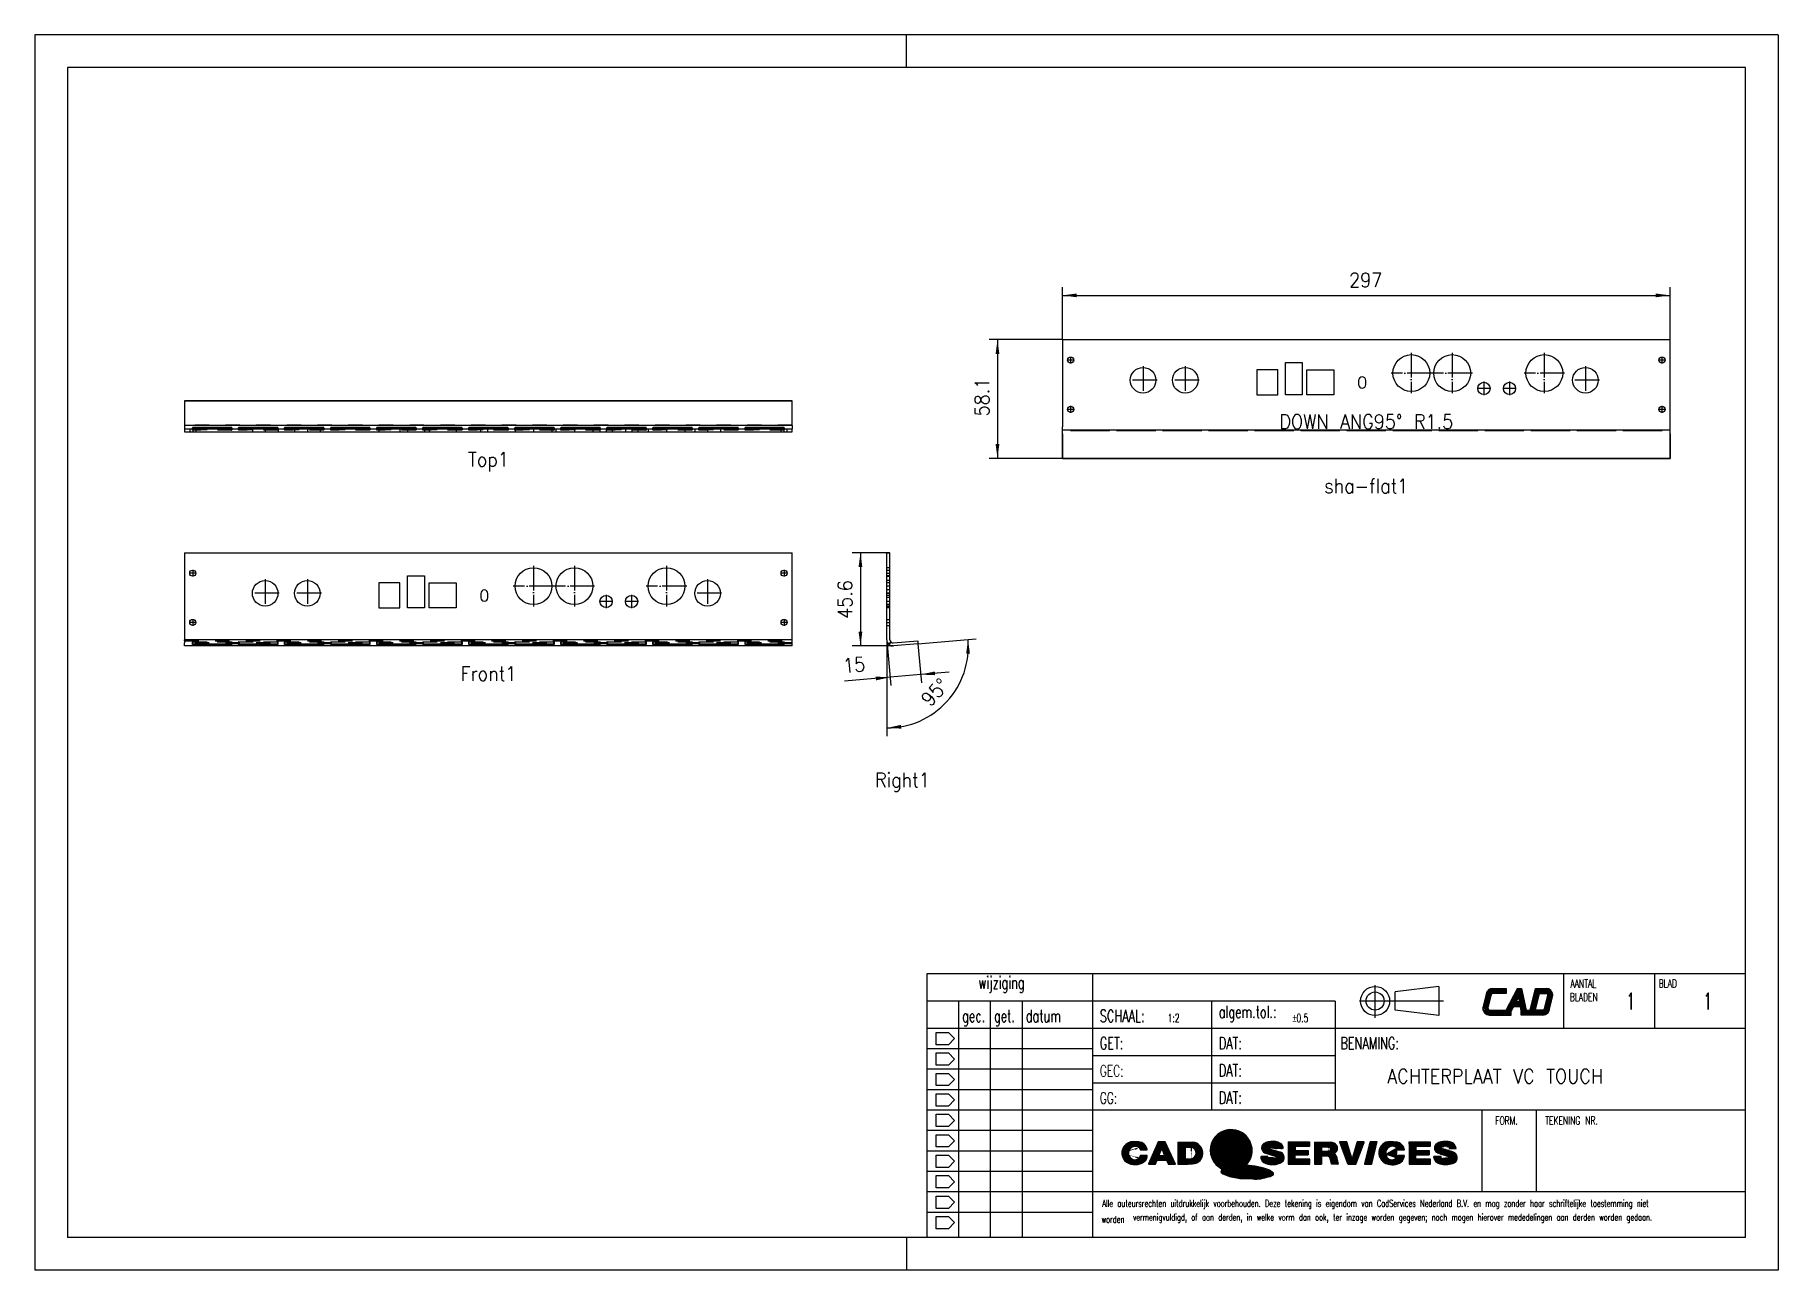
# Model space of a CAD drawing. Header units: millimetres. Extents: x 0 to 426, y 0 to 302.
import ezdxf

# ---------------------------------------------------------------- set-up
doc = ezdxf.new("R2010")
doc.units = ezdxf.units.MM
doc.linetypes.add('DASHED', pattern=[15, 7, -8])
doc.linetypes.add('DOT_CENTER', pattern=[14, 12, -1, 0, -1])
for name, color, linetype in [('1', 7, 'Continuous'), ('KADER', 7, 'Continuous'), ('Line', 7, 'Continuous')]:
    doc.layers.add(name, color=color, linetype=linetype)
doc.styles.add('CONVERTER_11', font='txt.shx', dxfattribs={"width": 0.9})
doc.styles.add('CONVERTER_12', font='txt.shx', dxfattribs={"width": 0.675})
doc.dimstyles.new('ME10_DIM_10', dxfattribs={"dimtxt": 7, "dimasz": 7, "dimexe": 4, "dimexo": 0, "dimgap": 4, "dimtad": 1, "dimdsep": 46, "dimtxsty": 'CONVERTER_11', "dimsah": 1, "dimcen": 0.09, "dimclrd": 250, "dimclre": 250, "dimclrt": 5, "dimadec": 0, "dimazin": 0, "dimtfac": 1, "dimtdec": 4, "dimtix": 1, "dimtmove": 0, "dimatfit": 3, "dimfxl": 1, "dimtolj": 1, "dimtzin": 0, "dimarcsym": 0})
doc.dimstyles.new('ME10_DIM_11', dxfattribs={"dimtxt": 7, "dimasz": 7, "dimexe": 4, "dimexo": 0, "dimgap": 4, "dimtad": 1, "dimdsep": 46, "dimtxsty": 'CONVERTER_11', "dimsah": 1, "dimcen": 0.09, "dimclrd": 250, "dimclre": 250, "dimclrt": 5, "dimadec": 0, "dimazin": 0, "dimtfac": 1, "dimtdec": 4, "dimtix": 1, "dimtmove": 0, "dimatfit": 3, "dimfxl": 1, "dimtolj": 1, "dimtzin": 0, "dimarcsym": 0})
doc.dimstyles.new('ME10_DIM_12', dxfattribs={"dimtxt": 7, "dimasz": 7, "dimexe": 4, "dimexo": 0, "dimgap": 4, "dimtad": 1, "dimdec": 1, "dimdsep": 46, "dimtxsty": 'CONVERTER_11', "dimsah": 1, "dimcen": 0.09, "dimclrd": 250, "dimclre": 250, "dimclrt": 5, "dimadec": 0, "dimazin": 0, "dimtfac": 1, "dimtdec": 4, "dimtix": 1, "dimtmove": 0, "dimatfit": 3, "dimfxl": 1, "dimtolj": 1, "dimtzin": 0, "dimarcsym": 0})
pattern_1 = [(45, (258.548, 21.135093), (-0.0141421356, 0), [])]

# ---------------------------------------------------------------- blocks, each defined once
blk = doc.blocks.new('plaat_achter__1', base_point=(73.17, 305.2))
at = {"color": 7, "linetype": 'Continuous'}
for p, q in [((73.17, 350.79), (73.17, 308.2)), ((73.17, 350.79), (370.17, 350.79)), ((370.17, 308.2), (370.17, 350.79)), ((168.17, 336.04), (168.17, 323.84)), ((178.37, 336.04), (168.17, 336.04)), ((178.37, 323.84), (178.37, 336.04)), ((182.17, 323.84), (182.17, 339.54)), ((182.17, 339.54), (190.37, 339.54)), ((190.37, 339.54), (190.37, 323.84)), ((192.67, 323.84), (192.67, 336.04)), ((192.67, 336.04), (205.87, 336.04)), ((205.87, 336.04), (205.87, 323.84)), ((168.17, 323.84), (178.37, 323.84)), ((190.37, 323.84), (182.17, 323.84)), ((205.87, 323.84), (192.67, 323.84)), ((217.92, 330.81), (217.92, 328.81)), ((221.42, 328.81), (221.42, 330.81)), ((73.17, 307.75), (73.17, 308.2)), ((73.17, 307.75), (73.17, 306.71)), ((370.17, 307.75), (370.17, 308.2)), ((370.17, 306.71), (370.17, 307.75)), ((73.17, 306.7), (73.17, 306.71)), ((73.17, 306.26), (73.17, 306.7)), ((73.17, 305.21), (73.17, 306.26)), ((73.17, 305.2), (73.17, 305.21)), ((370.17, 305.2), (73.17, 305.2)), ((96.17, 306.09), (77.17, 306.09)), ((77.17, 305.9), (96.17, 305.9)), ((118.67, 306.09), (99.67, 306.09)), ((99.67, 305.9), (118.67, 305.9)), ((141.17, 306.09), (122.17, 306.09)), ((122.17, 305.9), (141.17, 305.9)), ((163.67, 306.09), (144.67, 306.09)), ((144.67, 305.9), (163.67, 305.9)), ((186.17, 306.09), (167.17, 306.09)), ((167.17, 305.9), (186.17, 305.9)), ((208.67, 306.09), (189.67, 306.09)), ((189.67, 305.9), (208.67, 305.9)), ((231.17, 306.09), (212.17, 306.09)), ((212.17, 305.9), (231.17, 305.9)), ((253.67, 306.09), (234.67, 306.09)), ((234.67, 305.9), (253.67, 305.9)), ((276.17, 306.09), (257.17, 306.09)), ((257.17, 305.9), (276.17, 305.9)), ((298.67, 306.09), (279.67, 306.09)), ((279.67, 305.9), (298.67, 305.9)), ((321.17, 306.09), (302.17, 306.09)), ((302.17, 305.9), (321.17, 305.9)), ((343.67, 306.09), (324.67, 306.09)), ((324.67, 305.9), (343.67, 305.9)), ((366.17, 306.09), (347.17, 306.09)), ((347.17, 305.9), (366.17, 305.9)), ((370.17, 306.7), (370.17, 306.71)), ((370.17, 306.26), (370.17, 306.7)), ((370.17, 305.21), (370.17, 306.26)), ((370.17, 305.2), (370.17, 305.21))]:
    blk.add_line(p, q, dxfattribs=at)
at = {"color": 2, "linetype": 'Continuous'}
for p, q in [((370.17, 308.2), (73.17, 308.2)), ((77.17, 305.9), (77.17, 306.09)), ((96.17, 305.9), (96.17, 306.09)), ((99.67, 305.9), (99.67, 306.09)), ((118.67, 305.9), (118.67, 306.09)), ((122.17, 305.9), (122.17, 306.09)), ((141.17, 305.9), (141.17, 306.09)), ((144.67, 305.9), (144.67, 306.09)), ((163.67, 305.9), (163.67, 306.09)), ((167.17, 305.9), (167.17, 306.09)), ((186.17, 305.9), (186.17, 306.09)), ((189.67, 305.9), (189.67, 306.09)), ((208.67, 305.9), (208.67, 306.09)), ((212.17, 305.9), (212.17, 306.09)), ((231.17, 305.9), (231.17, 306.09)), ((234.67, 305.9), (234.67, 306.09)), ((253.67, 305.9), (253.67, 306.09)), ((257.17, 305.9), (257.17, 306.09)), ((276.17, 305.9), (276.17, 306.09)), ((279.67, 305.9), (279.67, 306.09)), ((298.67, 305.9), (298.67, 306.09)), ((302.17, 305.9), (302.17, 306.09)), ((321.17, 305.9), (321.17, 306.09)), ((324.67, 305.9), (324.67, 306.09)), ((343.67, 305.9), (343.67, 306.09)), ((347.17, 305.9), (347.17, 306.09)), ((366.17, 305.9), (366.17, 306.09))]:
    blk.add_line(p, q, dxfattribs=at)
at = {"color": 1, "linetype": 'DASHED'}
for p, q in [((73.17, 307.75), (370.17, 307.75)), ((77.17, 307.05), (77.17, 307.15)), ((77.17, 307.15), (96.17, 307.15)), ((77.17, 306.09), (77.17, 307.05)), ((96.17, 307.05), (77.17, 307.05)), ((96.17, 307.05), (96.17, 307.15)), ((96.17, 306.09), (96.17, 307.05)), ((99.67, 307.15), (118.67, 307.15)), ((99.67, 307.05), (99.67, 307.15)), ((99.67, 306.09), (99.67, 307.05)), ((118.67, 307.05), (99.67, 307.05)), ((118.67, 307.05), (118.67, 307.15)), ((118.67, 306.09), (118.67, 307.05)), ((122.17, 307.05), (122.17, 307.15)), ((122.17, 307.15), (141.17, 307.15)), ((122.17, 306.09), (122.17, 307.05)), ((141.17, 307.05), (122.17, 307.05)), ((141.17, 307.05), (141.17, 307.15)), ((141.17, 306.09), (141.17, 307.05)), ((144.67, 307.15), (163.67, 307.15)), ((144.67, 307.05), (144.67, 307.15)), ((144.67, 306.09), (144.67, 307.05)), ((163.67, 307.05), (144.67, 307.05)), ((163.67, 307.05), (163.67, 307.15)), ((163.67, 306.09), (163.67, 307.05)), ((167.17, 307.05), (167.17, 307.15)), ((167.17, 307.15), (186.17, 307.15)), ((167.17, 306.09), (167.17, 307.05)), ((186.17, 307.05), (167.17, 307.05)), ((186.17, 307.05), (186.17, 307.15)), ((186.17, 306.09), (186.17, 307.05)), ((189.67, 307.05), (189.67, 307.15)), ((189.67, 307.15), (208.67, 307.15)), ((189.67, 306.09), (189.67, 307.05)), ((208.67, 307.05), (189.67, 307.05)), ((208.67, 307.05), (208.67, 307.15)), ((208.67, 306.09), (208.67, 307.05)), ((212.17, 307.05), (212.17, 307.15)), ((212.17, 307.15), (231.17, 307.15)), ((231.17, 307.05), (212.17, 307.05)), ((212.17, 306.09), (212.17, 307.05)), ((231.17, 307.05), (231.17, 307.15)), ((231.17, 306.09), (231.17, 307.05)), ((234.67, 307.15), (253.67, 307.15)), ((234.67, 307.05), (234.67, 307.15)), ((253.67, 307.05), (234.67, 307.05)), ((234.67, 306.09), (234.67, 307.05)), ((253.67, 307.05), (253.67, 307.15)), ((253.67, 306.09), (253.67, 307.05)), ((257.17, 307.05), (257.17, 307.15)), ((257.17, 307.15), (276.17, 307.15)), ((257.17, 306.09), (257.17, 307.05)), ((276.17, 307.05), (257.17, 307.05)), ((276.17, 307.05), (276.17, 307.15)), ((276.17, 306.09), (276.17, 307.05)), ((279.67, 307.05), (279.67, 307.15)), ((279.67, 307.15), (298.67, 307.15)), ((279.67, 306.09), (279.67, 307.05)), ((298.67, 307.05), (279.67, 307.05)), ((298.67, 307.05), (298.67, 307.15)), ((298.67, 306.09), (298.67, 307.05)), ((302.17, 307.15), (321.17, 307.15)), ((302.17, 307.05), (302.17, 307.15)), ((302.17, 306.09), (302.17, 307.05)), ((321.17, 307.05), (302.17, 307.05)), ((321.17, 307.05), (321.17, 307.15)), ((321.17, 306.09), (321.17, 307.05)), ((324.67, 307.05), (324.67, 307.15)), ((324.67, 307.15), (343.67, 307.15)), ((324.67, 306.09), (324.67, 307.05)), ((343.67, 307.05), (324.67, 307.05)), ((343.67, 307.05), (343.67, 307.15)), ((343.67, 306.09), (343.67, 307.05)), ((347.17, 307.05), (347.17, 307.15)), ((347.17, 307.15), (366.17, 307.15)), ((347.17, 306.09), (347.17, 307.05)), ((366.17, 307.05), (347.17, 307.05)), ((366.17, 307.05), (366.17, 307.15)), ((366.17, 306.09), (366.17, 307.05)), ((370.17, 306.71), (73.17, 306.71)), ((370.17, 306.7), (73.17, 306.7)), ((370.17, 306.26), (73.17, 306.26)), ((370.17, 305.21), (73.17, 305.21))]:
    blk.add_line(p, q, dxfattribs=at)
at = {"color": 7, "linetype": 'Continuous'}
for centre, radius in [((77.17, 340.79), 1.5), ((243.68, 334.44), 9), ((263.68, 334.44), 9), ((308.68, 334.44), 9), ((366.17, 340.79), 1.5), ((112.57, 330.94), 6.25), ((133.17, 330.94), 6.25), ((328.77, 330.94), 6.25), ((279.17, 326.94), 3), ((291.67, 326.94), 3), ((77.17, 316.7), 1.5), ((366.17, 316.7), 1.5)]:
    blk.add_circle(centre, radius, dxfattribs=at)
for centre, start, end in [((219.67, 330.81), 0, 180), ((219.67, 328.81), 180, 0)]:
    blk.add_arc(centre, 1.75, start, end, dxfattribs=at)
at = {"color": 1, "linetype": 'DASHED'}
for points, knots in [([(77.17, 307.15), (77.17, 307.15), (77.16, 307.15), (77.15, 307.15), (77.14, 307.14), (77.14, 307.14), (77.13, 307.14), (77.12, 307.14), (77.11, 307.13), (77.1, 307.13), (77.1, 307.13), (77.09, 307.12), (77.09, 307.12), (77.08, 307.12), (77.08, 307.11), (77.08, 307.11), (77.07, 307.1), (77.07, 307.1), (77.07, 307.1), (77.07, 307.1)], [0, 0, 0, 0, 0.0122462, 0.0228725, 0.0317005, 0.0385265, 0.0499307, 0.0594703, 0.0671239, 0.0728366, 0.0802775, 0.0873982, 0.0944864, 0.1000042, 0.1052694, 0.111613, 0.1186982, 0.119616, 0.1205317, 0.1205317, 0.1205317, 0.1205317]), ([(77.07, 305.99), (77.07, 306.08), (77.07, 306.27), (77.07, 306.54), (77.07, 306.82), (77.07, 307), (77.07, 307.1)], [0, 0, 0, 0, 0.276479, 0.552958, 0.829437, 1.105916, 1.105916, 1.105916, 1.105916]), ([(77.07, 307.1), (77.07, 307.1), (77.07, 307.1), (77.07, 307.09), (77.08, 307.09), (77.08, 307.09), (77.08, 307.08), (77.08, 307.08), (77.09, 307.08), (77.09, 307.07), (77.1, 307.07), (77.1, 307.06), (77.11, 307.06), (77.12, 307.06), (77.13, 307.06), (77.14, 307.05), (77.14, 307.05), (77.15, 307.05), (77.16, 307.05), (77.17, 307.05), (77.17, 307.05)], [0, 0, 0, 0, 0.0009145, 0.00183, 0.0051044, 0.0092022, 0.0141892, 0.0202266, 0.024533, 0.030326, 0.0377182, 0.0468796, 0.0525224, 0.0600822, 0.0695409, 0.0809103, 0.0875359, 0.0962992, 0.1069827, 0.119391, 0.119391, 0.119391, 0.119391]), ([(96.17, 307.15), (96.18, 307.15), (96.19, 307.15), (96.2, 307.15), (96.21, 307.14), (96.21, 307.14), (96.22, 307.14), (96.23, 307.14), (96.24, 307.14), (96.25, 307.13), (96.25, 307.13), (96.26, 307.12), (96.26, 307.12), (96.27, 307.12), (96.27, 307.11), (96.27, 307.1), (96.27, 307.1), (96.27, 307.1), (96.27, 307.1), (96.27, 307.1)], [0, 0, 0, 0, 0.0122462, 0.0228725, 0.0317005, 0.0385265, 0.0450346, 0.053229, 0.062639, 0.0728358, 0.0810744, 0.0873975, 0.0944856, 0.1000035, 0.1067165, 0.1128822, 0.1187025, 0.1196204, 0.1205361, 0.1205361, 0.1205361, 0.1205361]), ([(96.27, 307.1), (96.27, 307.1), (96.27, 307.1), (96.27, 307.09), (96.27, 307.09), (96.27, 307.08), (96.27, 307.08), (96.26, 307.08), (96.26, 307.07), (96.25, 307.07), (96.25, 307.06), (96.24, 307.06), (96.23, 307.06), (96.22, 307.06), (96.22, 307.05), (96.21, 307.05), (96.2, 307.05), (96.19, 307.05), (96.18, 307.05), (96.18, 307.05), (96.17, 307.05)], [0, 0, 0, 0, 0.0009378, 0.00183, 0.0087933, 0.0150051, 0.020207, 0.0245134, 0.0303064, 0.0376986, 0.04686, 0.0525028, 0.0600626, 0.0695213, 0.0808907, 0.086013, 0.0925324, 0.1003346, 0.1093135, 0.1193728, 0.1193728, 0.1193728, 0.1193728]), ([(96.27, 307.1), (96.27, 307), (96.27, 306.82), (96.27, 306.54), (96.27, 306.27), (96.27, 306.08), (96.27, 305.99)], [0, 0, 0, 0, 0.276479, 0.552958, 0.829437, 1.105916, 1.105916, 1.105916, 1.105916]), ([(99.67, 307.15), (99.67, 307.15), (99.67, 307.15), (99.66, 307.15), (99.65, 307.14), (99.64, 307.14), (99.63, 307.14), (99.61, 307.14), (99.6, 307.13), (99.6, 307.13), (99.59, 307.12), (99.58, 307.12), (99.58, 307.11), (99.58, 307.11), (99.58, 307.1), (99.58, 307.1), (99.57, 307.1), (99.57, 307.1), (99.57, 307.1)], [0, 0, 0, 0, 0.0070994, 0.0161151, 0.0266978, 0.0385263, 0.0506727, 0.0621272, 0.0728322, 0.0827918, 0.0918287, 0.0999908, 0.1062457, 0.1113602, 0.1154928, 0.1187039, 0.1196217, 0.1205374, 0.1205374, 0.1205374, 0.1205374]), ([(99.57, 305.99), (99.57, 306.08), (99.57, 306.27), (99.57, 306.54), (99.57, 306.82), (99.57, 307), (99.57, 307.1)], [0, 0, 0, 0, 0.276479, 0.552958, 0.829437, 1.105916, 1.105916, 1.105916, 1.105916]), ([(99.57, 307.1), (99.57, 307.1), (99.57, 307.1), (99.58, 307.09), (99.58, 307.09), (99.58, 307.08), (99.58, 307.08), (99.59, 307.08), (99.59, 307.07), (99.6, 307.07), (99.6, 307.06), (99.61, 307.06), (99.63, 307.06), (99.64, 307.05), (99.66, 307.05), (99.67, 307.05), (99.67, 307.05)], [0, 0, 0, 0, 0.0009251, 0.00183, 0.0087933, 0.0150051, 0.020207, 0.0245134, 0.0303064, 0.0376986, 0.04686, 0.0574779, 0.0688436, 0.0808868, 0.09984, 0.1193572, 0.1193572, 0.1193572, 0.1193572]), ([(118.67, 307.15), (118.68, 307.15), (118.69, 307.15), (118.71, 307.14), (118.72, 307.14), (118.73, 307.14), (118.74, 307.13), (118.75, 307.13), (118.75, 307.13), (118.76, 307.12), (118.76, 307.12), (118.77, 307.12), (118.77, 307.11), (118.77, 307.1), (118.77, 307.1), (118.77, 307.1), (118.77, 307.1), (118.77, 307.1)], [0, 0, 0, 0, 0.0195616, 0.0385145, 0.0499189, 0.0594585, 0.0671122, 0.0728248, 0.0797019, 0.0873864, 0.0933943, 0.0999922, 0.1067051, 0.1128707, 0.118691, 0.1196001, 0.1205248, 0.1205248, 0.1205248, 0.1205248]), ([(118.77, 307.1), (118.77, 307.1), (118.77, 307.1), (118.77, 307.09), (118.77, 307.09), (118.77, 307.08), (118.77, 307.08), (118.76, 307.08), (118.76, 307.07), (118.75, 307.07), (118.75, 307.06), (118.74, 307.06), (118.72, 307.06), (118.71, 307.05), (118.7, 307.05), (118.69, 307.05), (118.68, 307.05), (118.68, 307.05), (118.67, 307.05)], [0, 0, 0, 0, 0.0009148, 0.0018297, 0.0075484, 0.0135982, 0.0202119, 0.0245183, 0.0303113, 0.0377035, 0.0468648, 0.0574826, 0.0688482, 0.0808913, 0.0927207, 0.1033225, 0.1123346, 0.1193714, 0.1193714, 0.1193714, 0.1193714]), ([(118.77, 307.1), (118.77, 307), (118.77, 306.82), (118.77, 306.54), (118.77, 306.27), (118.77, 306.08), (118.77, 305.99)], [0, 0, 0, 0, 0.276479, 0.552958, 0.829437, 1.105916, 1.105916, 1.105916, 1.105916]), ([(122.17, 307.15), (122.17, 307.15), (122.16, 307.15), (122.14, 307.14), (122.13, 307.14), (122.12, 307.14), (122.11, 307.14), (122.11, 307.13), (122.1, 307.13), (122.09, 307.12), (122.09, 307.12), (122.08, 307.12), (122.08, 307.11), (122.08, 307.1), (122.07, 307.1), (122.07, 307.1), (122.07, 307.1), (122.07, 307.1)], [0, 0, 0, 0, 0.0195614, 0.0385142, 0.0450223, 0.0532168, 0.0626268, 0.0728236, 0.0802646, 0.0873853, 0.0944735, 0.0999913, 0.1067043, 0.11287, 0.1186903, 0.1195834, 0.1205239, 0.1205239, 0.1205239, 0.1205239]), ([(122.07, 305.99), (122.07, 306.08), (122.07, 306.27), (122.07, 306.54), (122.07, 306.82), (122.07, 307), (122.07, 307.1)], [0, 0, 0, 0, 0.276479, 0.552958, 0.829437, 1.105916, 1.105916, 1.105916, 1.105916]), ([(122.07, 307.1), (122.07, 307.1), (122.07, 307.1), (122.07, 307.09), (122.08, 307.09), (122.08, 307.08), (122.08, 307.08), (122.09, 307.07), (122.1, 307.07), (122.1, 307.06), (122.11, 307.06), (122.12, 307.06), (122.13, 307.06), (122.14, 307.05), (122.16, 307.05), (122.17, 307.05), (122.17, 307.05)], [0, 0, 0, 0, 0.0009149, 0.0018299, 0.0087932, 0.015005, 0.020207, 0.0281621, 0.0370184, 0.0468508, 0.0524936, 0.0600533, 0.0695121, 0.0808814, 0.0998346, 0.1193517, 0.1193517, 0.1193517, 0.1193517]), ([(141.17, 307.15), (141.18, 307.15), (141.19, 307.15), (141.21, 307.14), (141.22, 307.14), (141.24, 307.14), (141.24, 307.13), (141.25, 307.13), (141.26, 307.12), (141.26, 307.12), (141.27, 307.12), (141.27, 307.11), (141.27, 307.11), (141.27, 307.1), (141.27, 307.1), (141.27, 307.1), (141.27, 307.1)], [0, 0, 0, 0, 0.0195616, 0.0385145, 0.050661, 0.0621156, 0.0728206, 0.0802615, 0.0873823, 0.0944704, 0.0999884, 0.1052534, 0.111597, 0.1186821, 0.119586, 0.1205159, 0.1205159, 0.1205159, 0.1205159]), ([(141.27, 307.1), (141.27, 307.1), (141.27, 307.1), (141.27, 307.09), (141.27, 307.09), (141.27, 307.08), (141.27, 307.08), (141.26, 307.07), (141.25, 307.07), (141.24, 307.06), (141.24, 307.06), (141.22, 307.06), (141.22, 307.05), (141.21, 307.05), (141.2, 307.05), (141.19, 307.05), (141.18, 307.05), (141.17, 307.05)], [0, 0, 0, 0, 0.0009147, 0.0018297, 0.008793, 0.0150049, 0.0202069, 0.0300645, 0.0392474, 0.0468467, 0.0574645, 0.0688301, 0.0808732, 0.0874988, 0.096262, 0.1069453, 0.1193534, 0.1193534, 0.1193534, 0.1193534]), ([(141.27, 307.1), (141.27, 307), (141.27, 306.82), (141.27, 306.54), (141.27, 306.27), (141.27, 306.08), (141.27, 305.99)], [0, 0, 0, 0, 0.276479, 0.552958, 0.829437, 1.105917, 1.105917, 1.105917, 1.105917]), ([(144.67, 307.15), (144.67, 307.15), (144.66, 307.15), (144.64, 307.14), (144.63, 307.14), (144.61, 307.14), (144.61, 307.13), (144.6, 307.13), (144.59, 307.12), (144.59, 307.12), (144.58, 307.12), (144.58, 307.11), (144.58, 307.11), (144.57, 307.1), (144.57, 307.1), (144.57, 307.1), (144.57, 307.1)], [0, 0, 0, 0, 0.0195614, 0.0385141, 0.0506604, 0.0621149, 0.0728199, 0.0802609, 0.0873816, 0.0933896, 0.0999873, 0.1052524, 0.1115961, 0.1186813, 0.119599, 0.1205148, 0.1205148, 0.1205148, 0.1205148]), ([(144.57, 305.99), (144.57, 306.08), (144.57, 306.27), (144.57, 306.54), (144.57, 306.82), (144.57, 307), (144.57, 307.1)], [0, 0, 0, 0, 0.276479, 0.552958, 0.829437, 1.105916, 1.105916, 1.105916, 1.105916]), ([(144.57, 307.1), (144.57, 307.1), (144.57, 307.1), (144.57, 307.09), (144.58, 307.09), (144.58, 307.09), (144.58, 307.08), (144.58, 307.08), (144.59, 307.08), (144.59, 307.07), (144.6, 307.07), (144.6, 307.06), (144.61, 307.06), (144.63, 307.06), (144.63, 307.05), (144.64, 307.05), (144.65, 307.05), (144.66, 307.05), (144.67, 307.05), (144.67, 307.05), (144.67, 307.05)], [0, 0, 0, 0, 0.0008944, 0.00183, 0.0051044, 0.0092022, 0.0141892, 0.0202266, 0.024533, 0.030326, 0.0377182, 0.0468796, 0.0574975, 0.0688632, 0.0809064, 0.0860287, 0.0925481, 0.1003503, 0.1093291, 0.1193884, 0.1193884, 0.1193884, 0.1193884]), ([(163.67, 307.15), (163.68, 307.15), (163.69, 307.15), (163.71, 307.14), (163.72, 307.14), (163.73, 307.14), (163.74, 307.13), (163.75, 307.13), (163.75, 307.13), (163.76, 307.12), (163.76, 307.12), (163.77, 307.12), (163.77, 307.11), (163.77, 307.1), (163.77, 307.1), (163.77, 307.1), (163.77, 307.1), (163.77, 307.1)], [0, 0, 0, 0, 0.0195616, 0.0385146, 0.049919, 0.0594586, 0.0671123, 0.0728249, 0.0797021, 0.0873865, 0.0944745, 0.0999925, 0.1067055, 0.112871, 0.1186913, 0.1196285, 0.1205252, 0.1205252, 0.1205252, 0.1205252]), ([(163.77, 307.1), (163.77, 307.1), (163.77, 307.1), (163.77, 307.09), (163.77, 307.09), (163.77, 307.08), (163.77, 307.08), (163.76, 307.07), (163.75, 307.07), (163.75, 307.06), (163.74, 307.06), (163.72, 307.06), (163.72, 307.05), (163.71, 307.05), (163.7, 307.05), (163.69, 307.05), (163.68, 307.05), (163.67, 307.05)], [0, 0, 0, 0, 0.0009147, 0.0018297, 0.0075484, 0.0135982, 0.0202119, 0.0281669, 0.0370233, 0.0468556, 0.0574734, 0.068839, 0.0808821, 0.0875076, 0.0962708, 0.1069541, 0.1193622, 0.1193622, 0.1193622, 0.1193622]), ([(163.77, 307.1), (163.77, 307), (163.77, 306.82), (163.77, 306.54), (163.77, 306.27), (163.77, 306.08), (163.77, 305.99)], [0, 0, 0, 0, 0.276479, 0.552958, 0.829437, 1.105917, 1.105917, 1.105917, 1.105917]), ([(167.17, 307.15), (167.17, 307.15), (167.16, 307.15), (167.15, 307.15), (167.14, 307.14), (167.13, 307.14), (167.13, 307.14), (167.11, 307.14), (167.11, 307.13), (167.1, 307.13), (167.09, 307.12), (167.09, 307.12), (167.08, 307.12), (167.08, 307.11), (167.08, 307.1), (167.07, 307.1), (167.07, 307.1), (167.07, 307.1), (167.07, 307.1)], [0, 0, 0, 0, 0.0122462, 0.0228725, 0.0317005, 0.0385265, 0.0506728, 0.0621273, 0.0728323, 0.0797093, 0.0873938, 0.0939223, 0.0999998, 0.1067129, 0.1128785, 0.1186989, 0.1196167, 0.1205324, 0.1205324, 0.1205324, 0.1205324]), ([(167.07, 305.99), (167.07, 306.08), (167.07, 306.27), (167.07, 306.54), (167.07, 306.82), (167.07, 307), (167.07, 307.1)], [0, 0, 0, 0, 0.276479, 0.552958, 0.829437, 1.105916, 1.105916, 1.105916, 1.105916]), ([(167.07, 307.1), (167.07, 307.1), (167.07, 307.1), (167.07, 307.09), (167.08, 307.09), (167.08, 307.08), (167.08, 307.08), (167.09, 307.08), (167.09, 307.07), (167.1, 307.07), (167.1, 307.06), (167.11, 307.06), (167.12, 307.06), (167.13, 307.06), (167.13, 307.05), (167.14, 307.05), (167.15, 307.05), (167.16, 307.05), (167.17, 307.05), (167.17, 307.05), (167.17, 307.05)], [0, 0, 0, 0, 0.0008883, 0.00183, 0.0075486, 0.0135984, 0.020212, 0.0245183, 0.0303113, 0.0377036, 0.046865, 0.0525078, 0.0600675, 0.0695263, 0.0808957, 0.0860179, 0.0925374, 0.1003396, 0.1093184, 0.1193777, 0.1193777, 0.1193777, 0.1193777]), ([(186.17, 307.15), (186.18, 307.15), (186.19, 307.15), (186.21, 307.14), (186.22, 307.14), (186.24, 307.14), (186.24, 307.13), (186.25, 307.13), (186.26, 307.12), (186.26, 307.12), (186.27, 307.12), (186.27, 307.11), (186.27, 307.11), (186.27, 307.1), (186.27, 307.1), (186.27, 307.1), (186.27, 307.1), (186.27, 307.1)], [0, 0, 0, 0, 0.0195614, 0.0385142, 0.0506606, 0.0621151, 0.0728201, 0.0802611, 0.0873818, 0.09447, 0.0999878, 0.1062427, 0.1113572, 0.1154898, 0.1187008, 0.1196277, 0.1205344, 0.1205344, 0.1205344, 0.1205344]), ([(186.27, 307.1), (186.27, 307.1), (186.27, 307.1), (186.27, 307.09), (186.27, 307.09), (186.27, 307.08), (186.27, 307.08), (186.26, 307.07), (186.25, 307.07), (186.24, 307.06), (186.24, 307.06), (186.22, 307.06), (186.21, 307.05), (186.2, 307.05), (186.19, 307.05), (186.18, 307.05), (186.18, 307.05), (186.17, 307.05)], [0, 0, 0, 0, 0.0009149, 0.0018299, 0.0075486, 0.0135984, 0.020212, 0.0300696, 0.0392525, 0.0468518, 0.0574696, 0.0688352, 0.0808784, 0.0927079, 0.1033098, 0.1123219, 0.1193588, 0.1193588, 0.1193588, 0.1193588]), ([(186.27, 307.1), (186.27, 307), (186.27, 306.82), (186.27, 306.54), (186.27, 306.27), (186.27, 306.08), (186.27, 305.99)], [0, 0, 0, 0, 0.276479, 0.552958, 0.829437, 1.105916, 1.105916, 1.105916, 1.105916]), ([(189.67, 307.15), (189.67, 307.15), (189.67, 307.15), (189.66, 307.15), (189.65, 307.14), (189.64, 307.14), (189.63, 307.14), (189.62, 307.14), (189.61, 307.13), (189.6, 307.13), (189.6, 307.13), (189.59, 307.12), (189.59, 307.12), (189.58, 307.12), (189.58, 307.11), (189.58, 307.1), (189.58, 307.1), (189.57, 307.1), (189.57, 307.1), (189.57, 307.1)], [0, 0, 0, 0, 0.0070994, 0.0161151, 0.0266978, 0.0385263, 0.0499306, 0.0594701, 0.0671237, 0.0728364, 0.0797133, 0.0873979, 0.094486, 0.1000039, 0.1067169, 0.1128826, 0.1187029, 0.1196207, 0.1205365, 0.1205365, 0.1205365, 0.1205365]), ([(189.57, 305.99), (189.57, 306.08), (189.57, 306.27), (189.57, 306.54), (189.57, 306.82), (189.57, 307), (189.57, 307.1)], [0, 0, 0, 0, 0.276479, 0.552958, 0.829437, 1.105916, 1.105916, 1.105916, 1.105916]), ([(189.57, 307.1), (189.57, 307.1), (189.57, 307.1), (189.58, 307.09), (189.58, 307.09), (189.58, 307.08), (189.58, 307.08), (189.59, 307.07), (189.6, 307.07), (189.6, 307.06), (189.61, 307.06), (189.62, 307.06), (189.63, 307.05), (189.64, 307.05), (189.65, 307.05), (189.65, 307.05), (189.66, 307.05), (189.67, 307.05), (189.67, 307.05), (189.67, 307.05)], [0, 0, 0, 0, 0.0009292, 0.00183, 0.0075486, 0.0135984, 0.020212, 0.0300696, 0.0392525, 0.0468518, 0.0567447, 0.0659978, 0.0741946, 0.0808819, 0.0904332, 0.0992434, 0.1071313, 0.1139049, 0.1193638, 0.1193638, 0.1193638, 0.1193638]), ([(208.67, 307.15), (208.68, 307.15), (208.69, 307.15), (208.7, 307.15), (208.71, 307.14), (208.71, 307.14), (208.72, 307.14), (208.73, 307.14), (208.74, 307.13), (208.75, 307.13), (208.75, 307.13), (208.76, 307.12), (208.77, 307.12), (208.77, 307.11), (208.77, 307.11), (208.77, 307.1), (208.77, 307.1), (208.77, 307.1), (208.77, 307.1)], [0, 0, 0, 0, 0.0122462, 0.0228725, 0.0317005, 0.0385265, 0.0499307, 0.0594703, 0.0671239, 0.0728365, 0.0827962, 0.0918331, 0.0999952, 0.1052603, 0.111604, 0.1186891, 0.1196069, 0.1205227, 0.1205227, 0.1205227, 0.1205227]), ([(208.77, 307.1), (208.77, 307.1), (208.77, 307.1), (208.77, 307.09), (208.77, 307.09), (208.77, 307.09), (208.77, 307.08), (208.77, 307.08), (208.76, 307.07), (208.75, 307.07), (208.75, 307.06), (208.74, 307.06), (208.73, 307.06), (208.72, 307.05), (208.71, 307.05), (208.7, 307.05), (208.7, 307.05), (208.69, 307.05), (208.68, 307.05), (208.68, 307.05), (208.67, 307.05)], [0, 0, 0, 0, 0.0009339, 0.00183, 0.0051044, 0.0092022, 0.0141892, 0.0202266, 0.0281817, 0.037038, 0.0468704, 0.0567634, 0.0660165, 0.0742132, 0.0809005, 0.0904518, 0.099262, 0.1071499, 0.1139235, 0.1193824, 0.1193824, 0.1193824, 0.1193824]), ([(208.77, 307.1), (208.77, 307), (208.77, 306.82), (208.77, 306.54), (208.77, 306.27), (208.77, 306.08), (208.77, 305.99)], [0, 0, 0, 0, 0.276479, 0.552958, 0.829437, 1.105916, 1.105916, 1.105916, 1.105916]), ([(212.17, 307.15), (212.17, 307.15), (212.16, 307.15), (212.15, 307.15), (212.14, 307.14), (212.14, 307.14), (212.13, 307.14), (212.12, 307.14), (212.11, 307.13), (212.1, 307.13), (212.1, 307.13), (212.09, 307.12), (212.08, 307.12), (212.08, 307.11), (212.08, 307.11), (212.08, 307.1), (212.07, 307.1), (212.07, 307.1), (212.07, 307.1), (212.07, 307.1)], [0, 0, 0, 0, 0.0122462, 0.0228725, 0.0317005, 0.0385265, 0.0499307, 0.0594703, 0.0671239, 0.0728366, 0.0827962, 0.0918331, 0.0999952, 0.1062501, 0.1113646, 0.1154972, 0.1187082, 0.1196261, 0.1205418, 0.1205418, 0.1205418, 0.1205418]), ([(212.07, 305.99), (212.07, 306.08), (212.07, 306.27), (212.07, 306.54), (212.07, 306.82), (212.07, 307), (212.07, 307.1)], [0, 0, 0, 0, 0.276479, 0.552958, 0.829437, 1.105916, 1.105916, 1.105916, 1.105916]), ([(212.07, 307.1), (212.07, 307.1), (212.07, 307.1), (212.07, 307.09), (212.08, 307.09), (212.08, 307.08), (212.08, 307.08), (212.09, 307.07), (212.1, 307.07), (212.11, 307.06), (212.11, 307.06), (212.13, 307.06), (212.14, 307.05), (212.16, 307.05), (212.17, 307.05), (212.17, 307.05)], [0, 0, 0, 0, 0.0008936, 0.00183, 0.0075486, 0.0135984, 0.020212, 0.0300696, 0.0392525, 0.0468518, 0.0574697, 0.0688353, 0.0808786, 0.0998318, 0.119349, 0.119349, 0.119349, 0.119349]), ([(231.17, 307.15), (231.18, 307.15), (231.18, 307.15), (231.19, 307.15), (231.2, 307.14), (231.21, 307.14), (231.22, 307.14), (231.23, 307.14), (231.24, 307.13), (231.25, 307.13), (231.25, 307.13), (231.26, 307.12), (231.26, 307.12), (231.27, 307.12), (231.27, 307.11), (231.27, 307.11), (231.27, 307.1), (231.27, 307.1), (231.27, 307.1), (231.27, 307.1), (231.27, 307.1)], [0, 0, 0, 0, 0.0070994, 0.0161151, 0.0266978, 0.0385263, 0.0499306, 0.0594701, 0.0671237, 0.0728364, 0.0797133, 0.0873979, 0.094486, 0.1000039, 0.1062588, 0.1113732, 0.1155059, 0.1187169, 0.1196347, 0.1205505, 0.1205505, 0.1205505, 0.1205505]), ([(231.27, 307.1), (231.27, 307.1), (231.27, 307.1), (231.27, 307.09), (231.27, 307.09), (231.27, 307.08), (231.27, 307.08), (231.26, 307.08), (231.26, 307.07), (231.25, 307.07), (231.25, 307.06), (231.24, 307.06), (231.22, 307.06), (231.21, 307.05), (231.2, 307.05), (231.2, 307.05), (231.19, 307.05), (231.18, 307.05), (231.18, 307.05), (231.17, 307.05)], [0, 0, 0, 0, 0.0009363, 0.00183, 0.0075486, 0.0135984, 0.020212, 0.0245183, 0.0303113, 0.0377036, 0.046865, 0.0574828, 0.0688485, 0.0808917, 0.0904431, 0.0992532, 0.1071412, 0.1139148, 0.1193737, 0.1193737, 0.1193737, 0.1193737]), ([(231.27, 307.1), (231.27, 307), (231.27, 306.82), (231.27, 306.54), (231.27, 306.27), (231.27, 306.08), (231.27, 305.99)], [0, 0, 0, 0, 0.276479, 0.552958, 0.829437, 1.105916, 1.105916, 1.105916, 1.105916]), ([(234.67, 307.15), (234.67, 307.15), (234.66, 307.15), (234.65, 307.15), (234.64, 307.14), (234.64, 307.14), (234.63, 307.14), (234.62, 307.14), (234.61, 307.13), (234.6, 307.13), (234.6, 307.13), (234.59, 307.12), (234.58, 307.12), (234.58, 307.11), (234.58, 307.1), (234.57, 307.1), (234.57, 307.1), (234.57, 307.1), (234.57, 307.1)], [0, 0, 0, 0, 0.0122462, 0.0228724, 0.0317005, 0.0385265, 0.0499307, 0.0594702, 0.0671239, 0.0728365, 0.0827962, 0.0918331, 0.0999951, 0.1067082, 0.1128739, 0.1186942, 0.1196121, 0.1205277, 0.1205277, 0.1205277, 0.1205277]), ([(234.57, 305.99), (234.57, 306.08), (234.57, 306.27), (234.57, 306.54), (234.57, 306.82), (234.57, 307), (234.57, 307.1)], [0, 0, 0, 0, 0.276479, 0.552958, 0.829437, 1.105916, 1.105916, 1.105916, 1.105916]), ([(234.57, 307.1), (234.57, 307.1), (234.57, 307.1), (234.57, 307.09), (234.58, 307.09), (234.58, 307.08), (234.58, 307.08), (234.59, 307.07), (234.6, 307.07), (234.6, 307.06), (234.61, 307.06), (234.63, 307.06), (234.63, 307.05), (234.64, 307.05), (234.65, 307.05), (234.66, 307.05), (234.67, 307.05), (234.67, 307.05)], [0, 0, 0, 0, 0.0009128, 0.00183, 0.0087933, 0.0150051, 0.020207, 0.0281621, 0.0370184, 0.0468508, 0.0574687, 0.0688344, 0.0808776, 0.0875032, 0.0962665, 0.10695, 0.1193582, 0.1193582, 0.1193582, 0.1193582]), ([(253.67, 307.15), (253.68, 307.15), (253.68, 307.15), (253.69, 307.15), (253.7, 307.14), (253.71, 307.14), (253.72, 307.14), (253.73, 307.14), (253.74, 307.13), (253.75, 307.13), (253.75, 307.13), (253.76, 307.12), (253.77, 307.12), (253.77, 307.11), (253.77, 307.11), (253.77, 307.1), (253.77, 307.1), (253.77, 307.1), (253.77, 307.1), (253.77, 307.1)], [0, 0, 0, 0, 0.0070994, 0.0161151, 0.0266978, 0.0385263, 0.0499306, 0.0594701, 0.0671237, 0.0728364, 0.0827961, 0.091833, 0.099995, 0.10625, 0.1113644, 0.115497, 0.1187081, 0.119626, 0.1205416, 0.1205416, 0.1205416, 0.1205416]), ([(253.77, 307.1), (253.77, 307.1), (253.77, 307.1), (253.77, 307.09), (253.77, 307.09), (253.77, 307.08), (253.77, 307.08), (253.76, 307.07), (253.75, 307.07), (253.75, 307.06), (253.74, 307.06), (253.73, 307.06), (253.72, 307.05), (253.71, 307.05), (253.69, 307.05), (253.68, 307.05), (253.67, 307.05)], [0, 0, 0, 0, 0.0008967, 0.00183, 0.0075486, 0.0135984, 0.020212, 0.028167, 0.0370234, 0.0468558, 0.0567487, 0.0660018, 0.0741985, 0.0808858, 0.0998391, 0.1193562, 0.1193562, 0.1193562, 0.1193562]), ([(253.77, 307.1), (253.77, 307), (253.77, 306.82), (253.77, 306.54), (253.77, 306.27), (253.77, 306.08), (253.77, 305.99)], [0, 0, 0, 0, 0.276479, 0.552958, 0.829437, 1.105916, 1.105916, 1.105916, 1.105916]), ([(257.17, 307.15), (257.17, 307.15), (257.17, 307.15), (257.16, 307.15), (257.15, 307.14), (257.14, 307.14), (257.13, 307.14), (257.12, 307.14), (257.11, 307.13), (257.1, 307.13), (257.1, 307.13), (257.09, 307.12), (257.09, 307.12), (257.08, 307.12), (257.08, 307.11), (257.08, 307.11), (257.07, 307.1), (257.07, 307.1), (257.07, 307.1), (257.07, 307.1)], [0, 0, 0, 0, 0.0070994, 0.016115, 0.0266978, 0.0385263, 0.0499305, 0.0594701, 0.0671237, 0.0728364, 0.0802774, 0.087398, 0.0944862, 0.100004, 0.1052692, 0.1116128, 0.118698, 0.1196158, 0.1205315, 0.1205315, 0.1205315, 0.1205315]), ([(257.07, 305.99), (257.07, 306.08), (257.07, 306.27), (257.07, 306.54), (257.07, 306.82), (257.07, 307), (257.07, 307.1)], [0, 0, 0, 0, 0.276479, 0.552958, 0.829437, 1.105916, 1.105916, 1.105916, 1.105916]), ([(257.07, 307.1), (257.07, 307.1), (257.07, 307.1), (257.07, 307.09), (257.08, 307.09), (257.08, 307.08), (257.08, 307.08), (257.09, 307.07), (257.1, 307.07), (257.1, 307.06), (257.11, 307.06), (257.12, 307.06), (257.13, 307.05), (257.14, 307.05), (257.14, 307.05), (257.15, 307.05), (257.16, 307.05), (257.17, 307.05), (257.17, 307.05)], [0, 0, 0, 0, 0.0009038, 0.00183, 0.0087933, 0.0150051, 0.020207, 0.0300647, 0.0392476, 0.0468468, 0.0567398, 0.0659929, 0.0741896, 0.0808769, 0.0875025, 0.0962658, 0.1069493, 0.1193576, 0.1193576, 0.1193576, 0.1193576]), ([(276.17, 307.15), (276.18, 307.15), (276.19, 307.15), (276.2, 307.15), (276.21, 307.14), (276.22, 307.14), (276.22, 307.14), (276.24, 307.14), (276.25, 307.13), (276.25, 307.13), (276.26, 307.12), (276.27, 307.12), (276.27, 307.11), (276.27, 307.11), (276.27, 307.1), (276.27, 307.1), (276.27, 307.1), (276.27, 307.1), (276.27, 307.1)], [0, 0, 0, 0, 0.0122463, 0.0228725, 0.0317006, 0.0385266, 0.050673, 0.0621275, 0.0728325, 0.0827922, 0.0918291, 0.0999912, 0.1062461, 0.1113605, 0.1154931, 0.1187042, 0.1196221, 0.1205378, 0.1205378, 0.1205378, 0.1205378]), ([(276.27, 307.1), (276.27, 307.1), (276.27, 307.1), (276.27, 307.09), (276.27, 307.09), (276.27, 307.08), (276.27, 307.08), (276.26, 307.08), (276.26, 307.07), (276.25, 307.07), (276.25, 307.06), (276.24, 307.06), (276.22, 307.06), (276.21, 307.05), (276.2, 307.05), (276.19, 307.05), (276.18, 307.05), (276.18, 307.05), (276.17, 307.05)], [0, 0, 0, 0, 0.0009149, 0.0018299, 0.0075486, 0.0135984, 0.020212, 0.0245183, 0.0303113, 0.0377036, 0.0468649, 0.0574828, 0.0688484, 0.0808916, 0.0927211, 0.103323, 0.1123351, 0.119372, 0.119372, 0.119372, 0.119372]), ([(276.27, 307.1), (276.27, 307), (276.27, 306.82), (276.27, 306.54), (276.27, 306.27), (276.27, 306.08), (276.27, 305.99)], [0, 0, 0, 0, 0.276479, 0.552958, 0.829437, 1.105916, 1.105916, 1.105916, 1.105916]), ([(279.67, 307.15), (279.67, 307.15), (279.66, 307.15), (279.65, 307.15), (279.64, 307.14), (279.63, 307.14), (279.63, 307.14), (279.61, 307.14), (279.6, 307.13), (279.6, 307.13), (279.59, 307.12), (279.58, 307.12), (279.58, 307.11), (279.58, 307.11), (279.57, 307.1), (279.57, 307.1), (279.57, 307.1), (279.57, 307.1)], [0, 0, 0, 0, 0.0122462, 0.0228724, 0.0317005, 0.0385265, 0.0506728, 0.0621273, 0.0728323, 0.082792, 0.0918289, 0.0999909, 0.1052561, 0.1115997, 0.1186849, 0.1196028, 0.1205184, 0.1205184, 0.1205184, 0.1205184]), ([(279.57, 305.99), (279.57, 306.08), (279.57, 306.27), (279.57, 306.54), (279.57, 306.82), (279.57, 307), (279.57, 307.1)], [0, 0, 0, 0, 0.276479, 0.552958, 0.829437, 1.105916, 1.105916, 1.105916, 1.105916]), ([(279.57, 307.1), (279.57, 307.1), (279.57, 307.1), (279.57, 307.09), (279.58, 307.09), (279.58, 307.09), (279.58, 307.08), (279.58, 307.08), (279.59, 307.08), (279.59, 307.07), (279.6, 307.07), (279.6, 307.06), (279.61, 307.06), (279.63, 307.06), (279.64, 307.05), (279.65, 307.05), (279.65, 307.05), (279.66, 307.05), (279.67, 307.05), (279.67, 307.05), (279.67, 307.05)], [0, 0, 0, 0, 0.0009343, 0.00183, 0.0051044, 0.0092022, 0.0141892, 0.0202266, 0.024533, 0.030326, 0.0377182, 0.0468796, 0.0574975, 0.0688632, 0.0809064, 0.0904577, 0.0992679, 0.1071558, 0.1139295, 0.1193883, 0.1193883, 0.1193883, 0.1193883]), ([(298.67, 307.15), (298.68, 307.15), (298.69, 307.15), (298.71, 307.14), (298.72, 307.14), (298.73, 307.14), (298.74, 307.13), (298.75, 307.13), (298.75, 307.13), (298.76, 307.12), (298.76, 307.12), (298.77, 307.12), (298.77, 307.11), (298.77, 307.11), (298.77, 307.1), (298.77, 307.1), (298.77, 307.1), (298.77, 307.1)], [0, 0, 0, 0, 0.0195614, 0.0385141, 0.0499183, 0.0594579, 0.0671115, 0.0728241, 0.0802651, 0.0873858, 0.0939143, 0.0999918, 0.105257, 0.1116006, 0.1186858, 0.1196036, 0.1205193, 0.1205193, 0.1205193, 0.1205193]), ([(298.77, 307.1), (298.77, 307.1), (298.77, 307.1), (298.77, 307.09), (298.77, 307.09), (298.77, 307.08), (298.77, 307.08), (298.76, 307.07), (298.75, 307.07), (298.75, 307.06), (298.74, 307.06), (298.73, 307.06), (298.72, 307.05), (298.71, 307.05), (298.7, 307.05), (298.69, 307.05), (298.68, 307.05), (298.68, 307.05), (298.67, 307.05)], [0, 0, 0, 0, 0.0009054, 0.00183, 0.0087933, 0.0150051, 0.020207, 0.0300647, 0.0392476, 0.0468469, 0.0567398, 0.0659929, 0.0741896, 0.0808769, 0.0927065, 0.1033084, 0.1123205, 0.1193574, 0.1193574, 0.1193574, 0.1193574]), ([(298.77, 307.1), (298.77, 307), (298.77, 306.82), (298.77, 306.54), (298.77, 306.27), (298.77, 306.08), (298.77, 305.99)], [0, 0, 0, 0, 0.276479, 0.552958, 0.829437, 1.105916, 1.105916, 1.105916, 1.105916]), ([(302.17, 307.15), (302.17, 307.15), (302.16, 307.15), (302.14, 307.14), (302.13, 307.14), (302.11, 307.14), (302.11, 307.13), (302.1, 307.13), (302.09, 307.12), (302.09, 307.12), (302.08, 307.12), (302.08, 307.11), (302.08, 307.11), (302.08, 307.1), (302.08, 307.1), (302.07, 307.1), (302.07, 307.1), (302.07, 307.1)], [0, 0, 0, 0, 0.0195614, 0.0385141, 0.0506604, 0.0621149, 0.0728199, 0.0802609, 0.0873816, 0.09391, 0.0999876, 0.1062425, 0.111357, 0.1154896, 0.1187007, 0.1196185, 0.1205342, 0.1205342, 0.1205342, 0.1205342]), ([(302.07, 305.99), (302.07, 306.08), (302.07, 306.27), (302.07, 306.54), (302.07, 306.82), (302.07, 307), (302.07, 307.1)], [0, 0, 0, 0, 0.276479, 0.552958, 0.829437, 1.105916, 1.105916, 1.105916, 1.105916]), ([(302.07, 307.1), (302.07, 307.1), (302.07, 307.1), (302.08, 307.09), (302.08, 307.09), (302.08, 307.08), (302.08, 307.08), (302.09, 307.07), (302.1, 307.07), (302.1, 307.06), (302.11, 307.06), (302.13, 307.06), (302.14, 307.05), (302.15, 307.05), (302.16, 307.05), (302.17, 307.05), (302.17, 307.05), (302.17, 307.05)], [0, 0, 0, 0, 0.0009145, 0.00183, 0.0075486, 0.0135984, 0.020212, 0.028167, 0.0370234, 0.0468558, 0.0574736, 0.0688393, 0.0808826, 0.0927121, 0.103314, 0.1123262, 0.119363, 0.119363, 0.119363, 0.119363]), ([(321.17, 307.15), (321.18, 307.15), (321.19, 307.15), (321.21, 307.14), (321.22, 307.14), (321.23, 307.14), (321.24, 307.14), (321.24, 307.13), (321.25, 307.13), (321.26, 307.12), (321.26, 307.12), (321.27, 307.12), (321.27, 307.11), (321.27, 307.11), (321.27, 307.1), (321.27, 307.1), (321.27, 307.1), (321.27, 307.1), (321.27, 307.1)], [0, 0, 0, 0, 0.0195614, 0.0385141, 0.0450222, 0.0532166, 0.0626267, 0.0728235, 0.0802645, 0.0873851, 0.0939136, 0.0999912, 0.1062461, 0.1113605, 0.1154931, 0.1187042, 0.1196221, 0.1205377, 0.1205377, 0.1205377, 0.1205377]), ([(321.27, 307.1), (321.27, 307.1), (321.27, 307.1), (321.27, 307.09), (321.27, 307.09), (321.27, 307.09), (321.27, 307.08), (321.27, 307.08), (321.26, 307.07), (321.25, 307.07), (321.25, 307.06), (321.24, 307.06), (321.23, 307.06), (321.22, 307.05), (321.21, 307.05), (321.19, 307.05), (321.18, 307.05), (321.17, 307.05)], [0, 0, 0, 0, 0.0009148, 0.00183, 0.0051044, 0.0092022, 0.0141892, 0.0202266, 0.0281817, 0.037038, 0.0468704, 0.0567634, 0.0660165, 0.0742132, 0.0809005, 0.0998537, 0.1193709, 0.1193709, 0.1193709, 0.1193709]), ([(321.27, 307.1), (321.27, 307), (321.27, 306.82), (321.27, 306.54), (321.27, 306.27), (321.27, 306.08), (321.27, 305.99)], [0, 0, 0, 0, 0.276479, 0.552958, 0.829437, 1.105916, 1.105916, 1.105916, 1.105916]), ([(324.67, 307.15), (324.67, 307.15), (324.66, 307.15), (324.65, 307.15), (324.64, 307.14), (324.64, 307.14), (324.63, 307.14), (324.62, 307.14), (324.61, 307.14), (324.6, 307.13), (324.6, 307.13), (324.59, 307.12), (324.58, 307.12), (324.58, 307.11), (324.58, 307.11), (324.57, 307.1), (324.57, 307.1), (324.57, 307.1), (324.57, 307.1)], [0, 0, 0, 0, 0.0122462, 0.0228724, 0.0317005, 0.0385265, 0.0450346, 0.053229, 0.062639, 0.0728358, 0.0827955, 0.0918324, 0.0999945, 0.1052596, 0.1116033, 0.1186884, 0.1196062, 0.1205219, 0.1205219, 0.1205219, 0.1205219]), ([(324.57, 305.99), (324.57, 306.08), (324.57, 306.27), (324.57, 306.54), (324.57, 306.82), (324.57, 307), (324.57, 307.1)], [0, 0, 0, 0, 0.276479, 0.552958, 0.829437, 1.105916, 1.105916, 1.105916, 1.105916]), ([(324.57, 307.1), (324.57, 307.1), (324.57, 307.1), (324.57, 307.09), (324.58, 307.09), (324.58, 307.09), (324.58, 307.08), (324.58, 307.08), (324.59, 307.08), (324.59, 307.07), (324.6, 307.07), (324.6, 307.06), (324.61, 307.06), (324.63, 307.06), (324.64, 307.05), (324.66, 307.05), (324.67, 307.05), (324.67, 307.05)], [0, 0, 0, 0, 0.0009043, 0.00183, 0.0051044, 0.0092022, 0.0141892, 0.0202266, 0.024533, 0.030326, 0.0377182, 0.0468796, 0.0574975, 0.0688632, 0.0809064, 0.0998596, 0.1193768, 0.1193768, 0.1193768, 0.1193768]), ([(343.67, 307.15), (343.68, 307.15), (343.68, 307.15), (343.69, 307.15), (343.7, 307.14), (343.71, 307.14), (343.72, 307.14), (343.73, 307.14), (343.74, 307.13), (343.75, 307.13), (343.75, 307.13), (343.76, 307.12), (343.76, 307.12), (343.77, 307.12), (343.77, 307.11), (343.77, 307.11), (343.77, 307.1), (343.77, 307.1), (343.77, 307.1), (343.77, 307.1)], [0, 0, 0, 0, 0.0070994, 0.0161151, 0.0266978, 0.0385263, 0.0499306, 0.0594701, 0.0671237, 0.0728364, 0.0797134, 0.0873979, 0.0944861, 0.1000039, 0.105269, 0.1116127, 0.1186979, 0.1196157, 0.1205314, 0.1205314, 0.1205314, 0.1205314]), ([(343.77, 307.1), (343.77, 307.1), (343.77, 307.1), (343.77, 307.09), (343.77, 307.09), (343.77, 307.09), (343.77, 307.08), (343.77, 307.08), (343.76, 307.07), (343.75, 307.07), (343.75, 307.06), (343.74, 307.06), (343.73, 307.06), (343.72, 307.06), (343.71, 307.05), (343.69, 307.05), (343.68, 307.05), (343.67, 307.05)], [0, 0, 0, 0, 0.0009138, 0.00183, 0.0051044, 0.0092022, 0.0141892, 0.0202266, 0.0300843, 0.0392672, 0.0468665, 0.0525092, 0.060069, 0.0695278, 0.0808972, 0.0998504, 0.1193676, 0.1193676, 0.1193676, 0.1193676]), ([(343.77, 307.1), (343.77, 307), (343.77, 306.82), (343.77, 306.54), (343.77, 306.27), (343.77, 306.08), (343.77, 305.99)], [0, 0, 0, 0, 0.276479, 0.552958, 0.829437, 1.105916, 1.105916, 1.105916, 1.105916]), ([(347.17, 307.15), (347.17, 307.15), (347.17, 307.15), (347.16, 307.15), (347.15, 307.14), (347.14, 307.14), (347.13, 307.14), (347.12, 307.14), (347.11, 307.14), (347.11, 307.13), (347.1, 307.13), (347.09, 307.12), (347.09, 307.12), (347.08, 307.12), (347.08, 307.11), (347.08, 307.11), (347.08, 307.1), (347.07, 307.1), (347.07, 307.1), (347.07, 307.1), (347.07, 307.1)], [0, 0, 0, 0, 0.0070994, 0.016115, 0.0266978, 0.0385263, 0.0450344, 0.0532288, 0.0626389, 0.0728357, 0.0797126, 0.0873971, 0.0939256, 0.1000032, 0.1062581, 0.1113726, 0.1155052, 0.1187162, 0.119634, 0.1205498, 0.1205498, 0.1205498, 0.1205498]), ([(347.07, 305.99), (347.07, 306.08), (347.07, 306.27), (347.07, 306.54), (347.07, 306.82), (347.07, 307), (347.07, 307.1)], [0, 0, 0, 0, 0.276479, 0.552958, 0.829437, 1.105916, 1.105916, 1.105916, 1.105916]), ([(347.07, 307.1), (347.07, 307.1), (347.07, 307.1), (347.07, 307.09), (347.08, 307.09), (347.08, 307.08), (347.08, 307.08), (347.09, 307.07), (347.1, 307.07), (347.1, 307.06), (347.11, 307.06), (347.13, 307.06), (347.14, 307.05), (347.16, 307.05), (347.17, 307.05), (347.17, 307.05)], [0, 0, 0, 0, 0.0009148, 0.00183, 0.0075486, 0.0135984, 0.020212, 0.028167, 0.0370234, 0.0468558, 0.0574736, 0.0688393, 0.0808826, 0.0998358, 0.119353, 0.119353, 0.119353, 0.119353]), ([(366.17, 307.15), (366.18, 307.15), (366.18, 307.15), (366.19, 307.15), (366.2, 307.14), (366.21, 307.14), (366.22, 307.14), (366.23, 307.14), (366.24, 307.14), (366.24, 307.13), (366.25, 307.13), (366.26, 307.12), (366.26, 307.12), (366.27, 307.12), (366.27, 307.11), (366.27, 307.11), (366.27, 307.1), (366.27, 307.1), (366.27, 307.1), (366.27, 307.1), (366.27, 307.1)], [0, 0, 0, 0, 0.0070994, 0.016115, 0.0266978, 0.0385263, 0.0450344, 0.0532288, 0.0626389, 0.0728357, 0.0797126, 0.0873971, 0.0939256, 0.1000032, 0.1062581, 0.1113726, 0.1155052, 0.1187162, 0.119634, 0.1205498, 0.1205498, 0.1205498, 0.1205498]), ([(366.27, 307.1), (366.27, 307.1), (366.27, 307.1), (366.27, 307.09), (366.27, 307.09), (366.27, 307.09), (366.27, 307.08), (366.27, 307.08), (366.26, 307.08), (366.26, 307.07), (366.25, 307.07), (366.25, 307.06), (366.24, 307.06), (366.23, 307.06), (366.22, 307.06), (366.21, 307.05), (366.21, 307.05), (366.2, 307.05), (366.19, 307.05), (366.18, 307.05), (366.17, 307.05)], [0, 0, 0, 0, 0.0009148, 0.00183, 0.0051044, 0.0092022, 0.0141892, 0.0202266, 0.024533, 0.030326, 0.0377182, 0.0468796, 0.0525224, 0.0600822, 0.0695409, 0.0809104, 0.087536, 0.0962993, 0.1069827, 0.119391, 0.119391, 0.119391, 0.119391]), ([(366.27, 307.1), (366.27, 307), (366.27, 306.82), (366.27, 306.54), (366.27, 306.27), (366.27, 306.08), (366.27, 305.99)], [0, 0, 0, 0, 0.276479, 0.552958, 0.829437, 1.105916, 1.105916, 1.105916, 1.105916])]:
    blk.add_open_spline(points, degree=3, knots=knots, dxfattribs=at)
at = {"color": 7, "linetype": 'Continuous'}
for points, knots in [([(77.17, 306.09), (77.17, 306.09), (77.17, 306.09), (77.17, 306.09), (77.15, 306.09), (77.14, 306.08), (77.13, 306.08), (77.12, 306.07), (77.11, 306.07), (77.1, 306.06), (77.1, 306.05), (77.09, 306.05), (77.09, 306.04), (77.08, 306.03), (77.08, 306.02), (77.08, 306.01), (77.07, 306), (77.07, 305.99), (77.07, 305.99)], [0, 0, 0, 0, 0.0021791, 0.0043588, 0.0218947, 0.0392468, 0.0482321, 0.0589094, 0.0687083, 0.0785599, 0.0883336, 0.0981435, 0.1070272, 0.1175936, 0.1272204, 0.1368536, 0.1455866, 0.1558993, 0.1558993, 0.1558993, 0.1558993]), ([(77.07, 305.99), (77.07, 305.99), (77.07, 305.98), (77.08, 305.97), (77.08, 305.96), (77.08, 305.95), (77.09, 305.95), (77.09, 305.94), (77.1, 305.93), (77.11, 305.92), (77.12, 305.91), (77.13, 305.91), (77.14, 305.9), (77.15, 305.9), (77.16, 305.9), (77.17, 305.9), (77.17, 305.9), (77.17, 305.9), (77.17, 305.9)], [0, 0, 0, 0, 0.008656, 0.0188566, 0.0282369, 0.0375999, 0.0461777, 0.0563406, 0.064943, 0.0751949, 0.0906248, 0.1035817, 0.113524, 0.1225101, 0.1342049, 0.148258, 0.1504373, 0.1526167, 0.1526167, 0.1526167, 0.1526167]), ([(96.17, 306.09), (96.18, 306.09), (96.18, 306.09), (96.18, 306.09), (96.2, 306.09), (96.21, 306.08), (96.23, 306.07), (96.24, 306.06), (96.25, 306.05), (96.26, 306.05), (96.26, 306.04), (96.27, 306.03), (96.27, 306.02), (96.27, 306.01), (96.27, 306), (96.27, 305.99), (96.27, 305.99)], [0, 0, 0, 0, 0.0021794, 0.0043588, 0.0218947, 0.0392468, 0.0588794, 0.0785136, 0.0874492, 0.098097, 0.1078125, 0.1175472, 0.1271741, 0.1368073, 0.1463313, 0.1558531, 0.1558531, 0.1558531, 0.1558531]), ([(96.27, 305.99), (96.27, 305.99), (96.27, 305.98), (96.27, 305.97), (96.27, 305.96), (96.27, 305.95), (96.26, 305.95), (96.26, 305.94), (96.25, 305.93), (96.25, 305.92), (96.24, 305.92), (96.23, 305.91), (96.22, 305.91), (96.21, 305.9), (96.2, 305.9), (96.18, 305.9), (96.18, 305.9), (96.18, 305.9), (96.17, 305.9)], [0, 0, 0, 0, 0.0094303, 0.0188568, 0.0274548, 0.0376, 0.0461777, 0.0563407, 0.0657848, 0.0751951, 0.0854437, 0.09425, 0.1030061, 0.1135382, 0.130804, 0.1482527, 0.1504321, 0.1526114, 0.1526114, 0.1526114, 0.1526114]), ([(99.67, 306.09), (99.67, 306.09), (99.67, 306.09), (99.67, 306.09), (99.65, 306.09), (99.64, 306.08), (99.63, 306.08), (99.62, 306.07), (99.61, 306.07), (99.6, 306.06), (99.6, 306.05), (99.59, 306.05), (99.59, 306.04), (99.58, 306.03), (99.58, 306.01), (99.58, 306), (99.57, 305.99)], [0, 0, 0, 0, 0.0021791, 0.0043588, 0.0218947, 0.0392468, 0.0482321, 0.0589094, 0.0696098, 0.0785597, 0.0874953, 0.0981431, 0.1078586, 0.1175934, 0.1367639, 0.1558518, 0.1558518, 0.1558518, 0.1558518]), ([(99.57, 305.99), (99.58, 305.98), (99.58, 305.97), (99.58, 305.95), (99.59, 305.94), (99.6, 305.93), (99.61, 305.92), (99.62, 305.91), (99.63, 305.91), (99.64, 305.9), (99.65, 305.9), (99.66, 305.9), (99.67, 305.9), (99.67, 305.9), (99.67, 305.9), (99.67, 305.9)], [0, 0, 0, 0, 0.0187777, 0.0375501, 0.0562791, 0.0750961, 0.0837632, 0.094151, 0.1045463, 0.1134392, 0.1224253, 0.1341202, 0.1481733, 0.1503525, 0.152532, 0.152532, 0.152532, 0.152532]), ([(118.67, 306.09), (118.68, 306.09), (118.68, 306.09), (118.68, 306.09), (118.7, 306.09), (118.71, 306.08), (118.72, 306.08), (118.73, 306.07), (118.74, 306.07), (118.75, 306.06), (118.75, 306.05), (118.76, 306.05), (118.76, 306.04), (118.77, 306.03), (118.77, 306.02), (118.77, 306.01), (118.77, 306), (118.77, 305.99), (118.77, 305.99)], [0, 0, 0, 0, 0.0021795, 0.0043591, 0.0218951, 0.0392472, 0.0499321, 0.05891, 0.0678783, 0.0785604, 0.0892466, 0.0981441, 0.1070277, 0.1175943, 0.1281197, 0.1368543, 0.1463784, 0.1559004, 0.1559004, 0.1559004, 0.1559004]), ([(118.77, 305.99), (118.77, 305.98), (118.77, 305.97), (118.77, 305.96), (118.76, 305.94), (118.75, 305.93), (118.75, 305.92), (118.74, 305.92), (118.73, 305.91), (118.72, 305.91), (118.71, 305.9), (118.7, 305.9), (118.69, 305.9), (118.68, 305.9), (118.68, 305.9), (118.68, 305.9), (118.67, 305.9)], [0, 0, 0, 0, 0.0187785, 0.0375497, 0.0527078, 0.0653801, 0.0751289, 0.0837958, 0.0941836, 0.1029396, 0.1134717, 0.1224578, 0.1341526, 0.1482057, 0.1503849, 0.1525641, 0.1525641, 0.1525641, 0.1525641]), ([(122.17, 306.09), (122.17, 306.09), (122.17, 306.09), (122.17, 306.09), (122.16, 306.09), (122.15, 306.09), (122.14, 306.08), (122.13, 306.08), (122.12, 306.07), (122.11, 306.07), (122.1, 306.06), (122.1, 306.05), (122.09, 306.05), (122.09, 306.04), (122.08, 306.03), (122.08, 306.01), (122.08, 306), (122.07, 305.99)], [0, 0, 0, 0, 0.0021792, 0.0043589, 0.0134893, 0.0252367, 0.0392703, 0.0482555, 0.0589329, 0.0687319, 0.0785834, 0.0892696, 0.0981669, 0.1087952, 0.117617, 0.136787, 0.1558755, 0.1558755, 0.1558755, 0.1558755]), ([(122.07, 305.99), (122.07, 305.99), (122.07, 305.98), (122.08, 305.97), (122.08, 305.96), (122.08, 305.95), (122.09, 305.94), (122.1, 305.92), (122.12, 305.91), (122.13, 305.9), (122.15, 305.9), (122.16, 305.9), (122.17, 305.9), (122.17, 305.9), (122.17, 305.9), (122.17, 305.9)], [0, 0, 0, 0, 0.0086552, 0.0188565, 0.0274545, 0.0375997, 0.0563288, 0.0751456, 0.0942387, 0.1134445, 0.1273609, 0.1390816, 0.1481785, 0.1503577, 0.1525371, 0.1525371, 0.1525371, 0.1525371]), ([(141.17, 306.09), (141.18, 306.09), (141.18, 306.09), (141.18, 306.09), (141.19, 306.09), (141.2, 306.09), (141.21, 306.08), (141.22, 306.08), (141.23, 306.07), (141.24, 306.07), (141.25, 306.06), (141.25, 306.05), (141.26, 306.05), (141.26, 306.04), (141.27, 306.03), (141.27, 306.02), (141.27, 306.01), (141.27, 306), (141.27, 305.99), (141.27, 305.99)], [0, 0, 0, 0, 0.0021793, 0.0043591, 0.0182609, 0.0300067, 0.0392707, 0.0499555, 0.0589334, 0.0679018, 0.0785839, 0.0892701, 0.0981675, 0.1070512, 0.1176178, 0.127245, 0.136878, 0.1464013, 0.155924, 0.155924, 0.155924, 0.155924]), ([(141.27, 305.99), (141.27, 305.98), (141.27, 305.97), (141.27, 305.96), (141.26, 305.95), (141.26, 305.94), (141.25, 305.93), (141.25, 305.92), (141.24, 305.92), (141.23, 305.91), (141.22, 305.91), (141.21, 305.9), (141.2, 305.9), (141.19, 305.9), (141.18, 305.9), (141.18, 305.9), (141.18, 305.9), (141.17, 305.9)], [0, 0, 0, 0, 0.0187785, 0.0375497, 0.0469336, 0.0562904, 0.0664345, 0.0751444, 0.0838114, 0.0941992, 0.1045943, 0.1134872, 0.1274036, 0.1391242, 0.1482211, 0.1504003, 0.1525795, 0.1525795, 0.1525795, 0.1525795]), ([(144.67, 306.09), (144.67, 306.09), (144.67, 306.09), (144.67, 306.09), (144.65, 306.09), (144.64, 306.08), (144.62, 306.07), (144.61, 306.06), (144.6, 306.05), (144.59, 306.05), (144.59, 306.04), (144.58, 306.03), (144.58, 306.02), (144.58, 306.01), (144.57, 306), (144.57, 305.99), (144.57, 305.99)], [0, 0, 0, 0, 0.0021791, 0.0043588, 0.0218947, 0.0392468, 0.0588794, 0.0785135, 0.0882873, 0.0980972, 0.1087255, 0.1175472, 0.127174, 0.1368072, 0.1471993, 0.1558529, 0.1558529, 0.1558529, 0.1558529]), ([(144.57, 305.99), (144.58, 305.98), (144.58, 305.97), (144.58, 305.96), (144.59, 305.94), (144.6, 305.93), (144.61, 305.92), (144.62, 305.91), (144.63, 305.91), (144.64, 305.9), (144.65, 305.9), (144.67, 305.9), (144.67, 305.9), (144.67, 305.9), (144.67, 305.9)], [0, 0, 0, 0, 0.0187783, 0.0375501, 0.0527084, 0.0653809, 0.0751296, 0.0905596, 0.1035165, 0.1134587, 0.1307245, 0.1481732, 0.1503526, 0.1525319, 0.1525319, 0.1525319, 0.1525319]), ([(163.67, 306.09), (163.68, 306.09), (163.68, 306.09), (163.68, 306.09), (163.69, 306.09), (163.7, 306.09), (163.71, 306.08), (163.72, 306.08), (163.73, 306.07), (163.74, 306.07), (163.75, 306.06), (163.76, 306.05), (163.77, 306.03), (163.77, 306.02), (163.77, 306.01), (163.77, 306), (163.77, 305.99), (163.77, 305.99)], [0, 0, 0, 0, 0.0021793, 0.0043592, 0.018261, 0.0300068, 0.0392707, 0.0490719, 0.0589337, 0.067902, 0.0785842, 0.0981121, 0.1175728, 0.1280982, 0.1368329, 0.1455659, 0.1558788, 0.1558788, 0.1558788, 0.1558788]), ([(163.77, 305.99), (163.77, 305.99), (163.77, 305.98), (163.77, 305.97), (163.77, 305.96), (163.77, 305.95), (163.76, 305.94), (163.75, 305.93), (163.75, 305.92), (163.74, 305.92), (163.73, 305.91), (163.72, 305.91), (163.71, 305.9), (163.7, 305.9), (163.69, 305.9), (163.68, 305.9), (163.68, 305.9), (163.68, 305.9), (163.67, 305.9)], [0, 0, 0, 0, 0.0102559, 0.0188564, 0.0282371, 0.0375995, 0.0527576, 0.0654299, 0.0751787, 0.0838456, 0.0942334, 0.1038927, 0.1135216, 0.1274379, 0.1391586, 0.1482555, 0.1504347, 0.1526137, 0.1526137, 0.1526137, 0.1526137]), ([(167.17, 306.09), (167.17, 306.09), (167.17, 306.09), (167.17, 306.09), (167.16, 306.09), (167.15, 306.09), (167.14, 306.08), (167.13, 306.08), (167.12, 306.07), (167.11, 306.07), (167.1, 306.06), (167.09, 306.05), (167.08, 306.03), (167.08, 306.02), (167.08, 306.01), (167.08, 306), (167.07, 305.99), (167.07, 305.99)], [0, 0, 0, 0, 0.0021791, 0.0043588, 0.0134892, 0.0252366, 0.0392702, 0.049955, 0.0589328, 0.0687317, 0.0785832, 0.0981109, 0.1175715, 0.1271983, 0.1368315, 0.1455645, 0.1558772, 0.1558772, 0.1558772, 0.1558772]), ([(167.07, 305.99), (167.07, 305.99), (167.08, 305.98), (167.08, 305.97), (167.08, 305.96), (167.08, 305.95), (167.09, 305.94), (167.1, 305.92), (167.12, 305.91), (167.13, 305.91), (167.14, 305.9), (167.15, 305.9), (167.17, 305.9), (167.17, 305.9), (167.17, 305.9), (167.17, 305.9)], [0, 0, 0, 0, 0.0094351, 0.0188568, 0.0282371, 0.0376001, 0.0563292, 0.0751462, 0.0905761, 0.103533, 0.1134752, 0.130741, 0.1481897, 0.1503691, 0.1525484, 0.1525484, 0.1525484, 0.1525484]), ([(186.17, 306.09), (186.18, 306.09), (186.18, 306.09), (186.18, 306.09), (186.19, 306.09), (186.2, 306.09), (186.21, 306.08), (186.22, 306.08), (186.23, 306.07), (186.24, 306.07), (186.25, 306.06), (186.25, 306.05), (186.26, 306.05), (186.26, 306.04), (186.27, 306.03), (186.27, 306.02), (186.27, 306.01), (186.27, 306), (186.27, 305.99), (186.27, 305.99)], [0, 0, 0, 0, 0.0021794, 0.0043589, 0.0134893, 0.0252367, 0.0392703, 0.0482556, 0.058933, 0.068732, 0.0785835, 0.0883574, 0.0981672, 0.1087955, 0.1176173, 0.1272443, 0.1368774, 0.1456111, 0.1559231, 0.1559231, 0.1559231, 0.1559231]), ([(186.27, 305.99), (186.27, 305.98), (186.27, 305.97), (186.27, 305.95), (186.26, 305.94), (186.25, 305.93), (186.24, 305.92), (186.23, 305.91), (186.22, 305.91), (186.21, 305.9), (186.2, 305.9), (186.18, 305.9), (186.18, 305.9), (186.18, 305.9), (186.17, 305.9)], [0, 0, 0, 0, 0.0187786, 0.0375499, 0.056279, 0.0750958, 0.0846412, 0.0941509, 0.1038101, 0.1134392, 0.130705, 0.1481537, 0.150333, 0.1525122, 0.1525122, 0.1525122, 0.1525122]), ([(189.67, 306.09), (189.67, 306.09), (189.67, 306.09), (189.67, 306.09), (189.65, 306.09), (189.64, 306.08), (189.63, 306.08), (189.62, 306.07), (189.61, 306.07), (189.6, 306.06), (189.59, 306.05), (189.58, 306.03), (189.58, 306.01), (189.58, 306), (189.57, 305.99)], [0, 0, 0, 0, 0.0021791, 0.0043588, 0.0218947, 0.0392468, 0.0490477, 0.0589096, 0.0678779, 0.0785599, 0.0980875, 0.1175481, 0.1367186, 0.1558065, 0.1558065, 0.1558065, 0.1558065]), ([(189.57, 305.99), (189.58, 305.98), (189.58, 305.97), (189.58, 305.95), (189.59, 305.94), (189.6, 305.93), (189.61, 305.92), (189.62, 305.91), (189.63, 305.91), (189.64, 305.9), (189.65, 305.9), (189.66, 305.9), (189.67, 305.9), (189.67, 305.9), (189.67, 305.9), (189.67, 305.9)], [0, 0, 0, 0, 0.0187786, 0.0375501, 0.0562791, 0.0750961, 0.0853447, 0.094151, 0.1029071, 0.1134392, 0.1224253, 0.1341202, 0.1481733, 0.1503526, 0.152532, 0.152532, 0.152532, 0.152532]), ([(208.67, 306.09), (208.68, 306.09), (208.68, 306.09), (208.68, 306.09), (208.7, 306.09), (208.71, 306.08), (208.73, 306.07), (208.75, 306.06), (208.76, 306.05), (208.77, 306.03), (208.77, 306.02), (208.77, 306.01), (208.77, 306), (208.77, 305.99), (208.77, 305.99)], [0, 0, 0, 0, 0.0021794, 0.0043588, 0.0218947, 0.0392468, 0.0588794, 0.0785136, 0.0980412, 0.1175018, 0.1280273, 0.1367616, 0.1471537, 0.1558073, 0.1558073, 0.1558073, 0.1558073]), ([(208.77, 305.99), (208.77, 305.98), (208.77, 305.97), (208.77, 305.96), (208.76, 305.94), (208.75, 305.93), (208.74, 305.92), (208.73, 305.91), (208.72, 305.91), (208.7, 305.9), (208.69, 305.9), (208.68, 305.9), (208.68, 305.9), (208.68, 305.9), (208.67, 305.9)], [0, 0, 0, 0, 0.0187786, 0.0375501, 0.0527084, 0.0653808, 0.0751296, 0.0942227, 0.1134286, 0.1224147, 0.1341096, 0.1481627, 0.1503419, 0.1525213, 0.1525213, 0.1525213, 0.1525213]), ([(212.17, 306.09), (212.17, 306.09), (212.17, 306.09), (212.17, 306.09), (212.16, 306.09), (212.15, 306.09), (212.14, 306.08), (212.13, 306.08), (212.12, 306.07), (212.11, 306.07), (212.1, 306.06), (212.1, 306.05), (212.09, 306.05), (212.09, 306.04), (212.08, 306.03), (212.08, 306.01), (212.08, 306), (212.07, 305.99)], [0, 0, 0, 0, 0.0021794, 0.0043588, 0.0182606, 0.0300063, 0.0392703, 0.0499551, 0.0589329, 0.0687318, 0.0785833, 0.0883571, 0.0981669, 0.1087953, 0.117617, 0.1367875, 0.1558754, 0.1558754, 0.1558754, 0.1558754]), ([(212.07, 305.99), (212.07, 305.99), (212.08, 305.98), (212.08, 305.97), (212.08, 305.96), (212.08, 305.95), (212.09, 305.94), (212.1, 305.93), (212.11, 305.92), (212.12, 305.91), (212.13, 305.91), (212.14, 305.9), (212.15, 305.9), (212.16, 305.9), (212.17, 305.9), (212.17, 305.9), (212.17, 305.9), (212.17, 305.9)], [0, 0, 0, 0, 0.0094327, 0.0188568, 0.0290091, 0.0376, 0.0527583, 0.0654307, 0.0751795, 0.0906095, 0.1035664, 0.1135086, 0.1224947, 0.1341896, 0.1482427, 0.150422, 0.1526013, 0.1526013, 0.1526013, 0.1526013]), ([(231.17, 306.09), (231.18, 306.09), (231.18, 306.09), (231.18, 306.09), (231.19, 306.09), (231.2, 306.09), (231.22, 306.08), (231.23, 306.07), (231.24, 306.06), (231.25, 306.05), (231.26, 306.05), (231.26, 306.04), (231.27, 306.03), (231.27, 306.01), (231.27, 306), (231.27, 305.99)], [0, 0, 0, 0, 0.0021794, 0.0043588, 0.0134892, 0.0252366, 0.0392702, 0.0589028, 0.078537, 0.0874726, 0.0981204, 0.1078359, 0.1175706, 0.1367412, 0.1558291, 0.1558291, 0.1558291, 0.1558291]), ([(231.27, 305.99), (231.27, 305.99), (231.27, 305.98), (231.27, 305.97), (231.27, 305.96), (231.27, 305.95), (231.26, 305.94), (231.25, 305.93), (231.24, 305.92), (231.23, 305.91), (231.21, 305.9), (231.2, 305.9), (231.18, 305.9), (231.18, 305.9), (231.18, 305.9), (231.17, 305.9)], [0, 0, 0, 0, 0.0102562, 0.0188566, 0.0274546, 0.0375998, 0.0527581, 0.0654306, 0.0751793, 0.0942725, 0.1134783, 0.1307441, 0.1481928, 0.1503722, 0.1525515, 0.1525515, 0.1525515, 0.1525515]), ([(234.67, 306.09), (234.67, 306.09), (234.67, 306.09), (234.67, 306.09), (234.66, 306.09), (234.65, 306.09), (234.64, 306.08), (234.63, 306.08), (234.62, 306.07), (234.61, 306.07), (234.6, 306.06), (234.6, 306.05), (234.59, 306.05), (234.59, 306.04), (234.58, 306.03), (234.58, 306.01), (234.58, 306), (234.57, 305.99)], [0, 0, 0, 0, 0.0021791, 0.0043588, 0.0134892, 0.0252366, 0.0392702, 0.049955, 0.0589328, 0.0679011, 0.078583, 0.0883568, 0.0981666, 0.1070504, 0.1176167, 0.1367872, 0.1558751, 0.1558751, 0.1558751, 0.1558751]), ([(234.57, 305.99), (234.57, 305.99), (234.58, 305.98), (234.58, 305.97), (234.58, 305.96), (234.58, 305.95), (234.59, 305.95), (234.59, 305.94), (234.6, 305.93), (234.6, 305.92), (234.61, 305.92), (234.62, 305.91), (234.63, 305.91), (234.64, 305.9), (234.65, 305.9), (234.67, 305.9), (234.67, 305.9), (234.67, 305.9), (234.67, 305.9)], [0, 0, 0, 0, 0.0102562, 0.0188566, 0.0282369, 0.0376, 0.0469836, 0.0563409, 0.0664853, 0.0751951, 0.0854437, 0.0942501, 0.1030061, 0.1135383, 0.130804, 0.1482528, 0.150432, 0.1526115, 0.1526115, 0.1526115, 0.1526115]), ([(253.67, 306.09), (253.68, 306.09), (253.68, 306.09), (253.68, 306.09), (253.69, 306.09), (253.7, 306.09), (253.71, 306.08), (253.72, 306.08), (253.73, 306.07), (253.74, 306.07), (253.75, 306.06), (253.75, 306.05), (253.76, 306.05), (253.76, 306.04), (253.77, 306.03), (253.77, 306.02), (253.77, 306.01), (253.77, 306), (253.77, 305.99), (253.77, 305.99)], [0, 0, 0, 0, 0.0021791, 0.0043588, 0.0134892, 0.0252366, 0.0392702, 0.0490711, 0.058933, 0.0696334, 0.0785833, 0.0892694, 0.0981667, 0.1070504, 0.1176167, 0.1264305, 0.1368766, 0.1456096, 0.1559223, 0.1559223, 0.1559223, 0.1559223]), ([(253.77, 305.99), (253.77, 305.98), (253.77, 305.97), (253.77, 305.96), (253.76, 305.95), (253.76, 305.94), (253.75, 305.93), (253.75, 305.92), (253.74, 305.92), (253.73, 305.91), (253.72, 305.91), (253.71, 305.9), (253.7, 305.9), (253.69, 305.9), (253.68, 305.9), (253.68, 305.9), (253.68, 305.9), (253.67, 305.9)], [0, 0, 0, 0, 0.0187791, 0.03755, 0.0476602, 0.0562907, 0.0664351, 0.075145, 0.0853936, 0.0941999, 0.1045952, 0.1134881, 0.1224742, 0.1341691, 0.1482222, 0.1504016, 0.1525809, 0.1525809, 0.1525809, 0.1525809]), ([(257.17, 306.09), (257.17, 306.09), (257.17, 306.09), (257.17, 306.09), (257.16, 306.09), (257.15, 306.09), (257.13, 306.08), (257.12, 306.07), (257.11, 306.06), (257.1, 306.05), (257.09, 306.05), (257.09, 306.04), (257.08, 306.03), (257.08, 306.02), (257.08, 306.01), (257.07, 306), (257.07, 305.99), (257.07, 305.99)], [0, 0, 0, 0, 0.0021794, 0.0043588, 0.0182606, 0.0300063, 0.0392703, 0.0589029, 0.078537, 0.0892232, 0.0981205, 0.1078359, 0.1175707, 0.1271975, 0.1368307, 0.1463547, 0.1558766, 0.1558766, 0.1558766, 0.1558766]), ([(257.07, 305.99), (257.07, 305.98), (257.08, 305.97), (257.08, 305.96), (257.09, 305.95), (257.09, 305.94), (257.1, 305.93), (257.11, 305.92), (257.12, 305.91), (257.13, 305.91), (257.14, 305.9), (257.15, 305.9), (257.17, 305.9), (257.17, 305.9), (257.17, 305.9), (257.17, 305.9)], [0, 0, 0, 0, 0.0187783, 0.0375501, 0.0461278, 0.0562908, 0.0664352, 0.075145, 0.090575, 0.1035319, 0.1134741, 0.1307399, 0.1481886, 0.1503678, 0.1525473, 0.1525473, 0.1525473, 0.1525473]), ([(276.17, 306.09), (276.18, 306.09), (276.18, 306.09), (276.18, 306.09), (276.19, 306.09), (276.2, 306.09), (276.22, 306.08), (276.23, 306.07), (276.24, 306.06), (276.25, 306.05), (276.26, 306.05), (276.26, 306.04), (276.27, 306.03), (276.27, 306.01), (276.27, 306), (276.27, 305.99)], [0, 0, 0, 0, 0.0021794, 0.0043589, 0.0134893, 0.0252367, 0.0392703, 0.058903, 0.0785372, 0.088311, 0.0981209, 0.1070045, 0.117571, 0.1367409, 0.1558295, 0.1558295, 0.1558295, 0.1558295]), ([(276.27, 305.99), (276.27, 305.98), (276.27, 305.97), (276.27, 305.95), (276.26, 305.94), (276.25, 305.92), (276.23, 305.91), (276.22, 305.91), (276.2, 305.9), (276.19, 305.9), (276.18, 305.9), (276.18, 305.9), (276.18, 305.9), (276.17, 305.9)], [0, 0, 0, 0, 0.0187786, 0.0375499, 0.056279, 0.0750959, 0.094189, 0.1133947, 0.1223808, 0.1340757, 0.1481288, 0.1503082, 0.1524874, 0.1524874, 0.1524874, 0.1524874]), ([(279.67, 306.09), (279.67, 306.09), (279.67, 306.09), (279.67, 306.09), (279.65, 306.09), (279.64, 306.08), (279.63, 306.08), (279.62, 306.07), (279.61, 306.07), (279.6, 306.06), (279.6, 306.05), (279.59, 306.05), (279.59, 306.04), (279.58, 306.03), (279.58, 306.02), (279.58, 306.01), (279.57, 306), (279.57, 305.99), (279.57, 305.99)], [0, 0, 0, 0, 0.0021791, 0.0043588, 0.0218947, 0.0392468, 0.0499316, 0.0589094, 0.0678778, 0.0785597, 0.0892458, 0.0981431, 0.1078586, 0.1175933, 0.1264071, 0.1368532, 0.1463772, 0.155899, 0.155899, 0.155899, 0.155899]), ([(279.57, 305.99), (279.57, 305.99), (279.57, 305.98), (279.58, 305.97), (279.58, 305.96), (279.58, 305.95), (279.59, 305.94), (279.6, 305.93), (279.6, 305.92), (279.61, 305.92), (279.62, 305.91), (279.63, 305.91), (279.64, 305.9), (279.65, 305.9), (279.67, 305.9), (279.67, 305.9), (279.67, 305.9), (279.67, 305.9)], [0, 0, 0, 0, 0.0094328, 0.0188568, 0.0282371, 0.0376001, 0.0527585, 0.0654309, 0.0751797, 0.084725, 0.0942348, 0.1046301, 0.113523, 0.1307888, 0.1482375, 0.1504169, 0.1525962, 0.1525962, 0.1525962, 0.1525962]), ([(298.67, 306.09), (298.68, 306.09), (298.68, 306.09), (298.68, 306.09), (298.69, 306.09), (298.7, 306.09), (298.72, 306.08), (298.73, 306.07), (298.75, 306.06), (298.76, 306.05), (298.77, 306.03), (298.77, 306.02), (298.77, 306.01), (298.77, 306), (298.77, 305.99), (298.77, 305.99)], [0, 0, 0, 0, 0.0021791, 0.0043588, 0.0134892, 0.0252366, 0.0392702, 0.0589028, 0.0785369, 0.0980646, 0.1175251, 0.127152, 0.1367852, 0.1471772, 0.1558309, 0.1558309, 0.1558309, 0.1558309]), ([(298.77, 305.99), (298.77, 305.98), (298.77, 305.97), (298.77, 305.96), (298.76, 305.94), (298.75, 305.93), (298.74, 305.92), (298.73, 305.91), (298.72, 305.91), (298.7, 305.9), (298.69, 305.9), (298.68, 305.9), (298.68, 305.9), (298.68, 305.9), (298.67, 305.9)], [0, 0, 0, 0, 0.0187787, 0.0375501, 0.0527084, 0.0653809, 0.0751296, 0.0942228, 0.1134286, 0.1224147, 0.1341096, 0.1481627, 0.150342, 0.1525214, 0.1525214, 0.1525214, 0.1525214]), ([(302.17, 306.09), (302.17, 306.09), (302.17, 306.09), (302.17, 306.09), (302.15, 306.09), (302.14, 306.08), (302.13, 306.08), (302.12, 306.07), (302.11, 306.07), (302.1, 306.06), (302.09, 306.05), (302.08, 306.03), (302.08, 306.01), (302.08, 306), (302.07, 305.99)], [0, 0, 0, 0, 0.0021794, 0.0043588, 0.0218947, 0.0392468, 0.0490477, 0.0589096, 0.0696099, 0.0785598, 0.0980875, 0.117548, 0.1367185, 0.1558064, 0.1558064, 0.1558064, 0.1558064]), ([(302.07, 305.99), (302.08, 305.98), (302.08, 305.97), (302.08, 305.96), (302.09, 305.94), (302.1, 305.93), (302.1, 305.92), (302.11, 305.92), (302.12, 305.91), (302.13, 305.91), (302.14, 305.9), (302.15, 305.9), (302.16, 305.9), (302.17, 305.9), (302.17, 305.9), (302.17, 305.9), (302.17, 305.9)], [0, 0, 0, 0, 0.0187787, 0.0375501, 0.0527084, 0.0653808, 0.0751296, 0.0853783, 0.0941846, 0.1045799, 0.1134728, 0.1273892, 0.1391098, 0.1482067, 0.1503861, 0.1525654, 0.1525654, 0.1525654, 0.1525654]), ([(321.17, 306.09), (321.18, 306.09), (321.18, 306.09), (321.18, 306.09), (321.19, 306.09), (321.2, 306.09), (321.21, 306.08), (321.22, 306.08), (321.23, 306.07), (321.24, 306.07), (321.25, 306.06), (321.25, 306.05), (321.26, 306.05), (321.26, 306.04), (321.27, 306.03), (321.27, 306.02), (321.27, 306.01), (321.27, 306), (321.27, 305.99), (321.27, 305.99)], [0, 0, 0, 0, 0.0021791, 0.0043588, 0.0182606, 0.0300063, 0.0392703, 0.0499551, 0.0589329, 0.0679012, 0.0785831, 0.0892693, 0.0981666, 0.1087949, 0.1176166, 0.1272435, 0.1368767, 0.1456097, 0.1559223, 0.1559223, 0.1559223, 0.1559223]), ([(321.27, 305.99), (321.27, 305.98), (321.27, 305.97), (321.27, 305.95), (321.26, 305.94), (321.25, 305.92), (321.23, 305.91), (321.22, 305.91), (321.21, 305.9), (321.2, 305.9), (321.19, 305.9), (321.18, 305.9), (321.18, 305.9), (321.18, 305.9), (321.17, 305.9)], [0, 0, 0, 0, 0.0187786, 0.0375501, 0.0562791, 0.0750961, 0.090526, 0.1034829, 0.1134252, 0.1273415, 0.1390622, 0.1481591, 0.1503385, 0.1525178, 0.1525178, 0.1525178, 0.1525178]), ([(324.67, 306.09), (324.67, 306.09), (324.67, 306.09), (324.67, 306.09), (324.66, 306.09), (324.65, 306.09), (324.64, 306.08), (324.63, 306.08), (324.62, 306.07), (324.61, 306.07), (324.6, 306.06), (324.6, 306.05), (324.59, 306.05), (324.59, 306.04), (324.58, 306.03), (324.58, 306.02), (324.58, 306.01), (324.57, 306), (324.57, 305.99), (324.57, 305.99)], [0, 0, 0, 0, 0.0021791, 0.0043588, 0.0134892, 0.0252366, 0.0392702, 0.049955, 0.0589328, 0.0687317, 0.0785832, 0.0892694, 0.0981666, 0.1078821, 0.1176169, 0.1281423, 0.1368767, 0.1472688, 0.1559224, 0.1559224, 0.1559224, 0.1559224]), ([(324.57, 305.99), (324.57, 305.99), (324.57, 305.98), (324.58, 305.97), (324.58, 305.96), (324.58, 305.95), (324.59, 305.95), (324.59, 305.94), (324.6, 305.93), (324.61, 305.92), (324.62, 305.91), (324.63, 305.91), (324.64, 305.9), (324.65, 305.9), (324.67, 305.9), (324.67, 305.9), (324.67, 305.9), (324.67, 305.9)], [0, 0, 0, 0, 0.0086552, 0.0188566, 0.029009, 0.0375998, 0.0469835, 0.0563407, 0.0664851, 0.0751949, 0.0906249, 0.1035818, 0.113524, 0.1307898, 0.1482385, 0.1504179, 0.1525972, 0.1525972, 0.1525972, 0.1525972]), ([(343.67, 306.09), (343.68, 306.09), (343.68, 306.09), (343.68, 306.09), (343.69, 306.09), (343.7, 306.09), (343.72, 306.08), (343.73, 306.07), (343.74, 306.06), (343.75, 306.05), (343.76, 306.05), (343.76, 306.04), (343.77, 306.03), (343.77, 306.02), (343.77, 306.01), (343.77, 306), (343.77, 305.99), (343.77, 305.99)], [0, 0, 0, 0, 0.0021791, 0.0043588, 0.0182606, 0.0300063, 0.0392703, 0.0589029, 0.078537, 0.0892232, 0.0981205, 0.107836, 0.1175707, 0.1280962, 0.1368306, 0.1472226, 0.1558763, 0.1558763, 0.1558763, 0.1558763]), ([(343.77, 305.99), (343.77, 305.98), (343.77, 305.97), (343.77, 305.96), (343.76, 305.95), (343.76, 305.94), (343.75, 305.93), (343.74, 305.92), (343.73, 305.91), (343.72, 305.9), (343.7, 305.9), (343.69, 305.9), (343.68, 305.9), (343.68, 305.9), (343.68, 305.9), (343.67, 305.9)], [0, 0, 0, 0, 0.0187786, 0.03755, 0.0476602, 0.0562907, 0.0657349, 0.0751451, 0.0942383, 0.1134441, 0.1273605, 0.1390812, 0.1481781, 0.1503573, 0.1525367, 0.1525367, 0.1525367, 0.1525367]), ([(347.17, 306.09), (347.17, 306.09), (347.17, 306.09), (347.17, 306.09), (347.16, 306.09), (347.15, 306.09), (347.14, 306.08), (347.13, 306.08), (347.12, 306.07), (347.11, 306.07), (347.1, 306.06), (347.1, 306.05), (347.09, 306.05), (347.09, 306.04), (347.08, 306.03), (347.08, 306.01), (347.08, 306), (347.07, 305.99)], [0, 0, 0, 0, 0.0021794, 0.0043588, 0.0182606, 0.0300063, 0.0392703, 0.0499551, 0.0589328, 0.0696332, 0.0785831, 0.0875187, 0.0981665, 0.107882, 0.1176168, 0.1367873, 0.1558752, 0.1558752, 0.1558752, 0.1558752]), ([(347.07, 305.99), (347.07, 305.99), (347.08, 305.98), (347.08, 305.97), (347.08, 305.96), (347.08, 305.95), (347.09, 305.95), (347.09, 305.94), (347.1, 305.93), (347.1, 305.92), (347.11, 305.92), (347.12, 305.91), (347.13, 305.91), (347.14, 305.9), (347.15, 305.9), (347.16, 305.9), (347.17, 305.9), (347.17, 305.9), (347.17, 305.9), (347.17, 305.9)], [0, 0, 0, 0, 0.0094331, 0.0188568, 0.0282371, 0.0376002, 0.0469838, 0.056341, 0.0649434, 0.0751953, 0.0838624, 0.0942502, 0.1030063, 0.1135385, 0.1225246, 0.1342194, 0.1482725, 0.1504518, 0.1526312, 0.1526312, 0.1526312, 0.1526312]), ([(366.17, 306.09), (366.18, 306.09), (366.18, 306.09), (366.18, 306.09), (366.2, 306.09), (366.21, 306.08), (366.22, 306.08), (366.23, 306.07), (366.24, 306.07), (366.25, 306.06), (366.25, 306.05), (366.26, 306.05), (366.26, 306.04), (366.27, 306.03), (366.27, 306.01), (366.27, 306), (366.27, 305.99)], [0, 0, 0, 0, 0.0021791, 0.0043588, 0.0218947, 0.0392468, 0.048232, 0.0589094, 0.0678778, 0.0785597, 0.0892458, 0.0981431, 0.1078586, 0.1175933, 0.1367638, 0.1558517, 0.1558517, 0.1558517, 0.1558517]), ([(366.27, 305.99), (366.27, 305.99), (366.27, 305.98), (366.27, 305.97), (366.27, 305.96), (366.27, 305.95), (366.26, 305.94), (366.25, 305.93), (366.25, 305.92), (366.24, 305.92), (366.23, 305.91), (366.22, 305.91), (366.21, 305.9), (366.2, 305.9), (366.19, 305.9), (366.18, 305.9), (366.18, 305.9), (366.18, 305.9), (366.17, 305.9)], [0, 0, 0, 0, 0.0102563, 0.0188566, 0.0274546, 0.0375998, 0.0527581, 0.0654306, 0.0751794, 0.0838465, 0.0942343, 0.1038935, 0.1135227, 0.1274391, 0.1391597, 0.1482566, 0.150436, 0.1526153, 0.1526153, 0.1526153, 0.1526153])]:
    blk.add_open_spline(points, degree=3, knots=knots, dxfattribs=at)
at = {"layer": '1', "color": 30, "linetype": 'DOT_CENTER', "true_color": 0xff8000}
for p, q in [((77.17, 342.44), (77.17, 339.14)), ((243.68, 344.34), (243.68, 324.54)), ((263.68, 344.34), (263.68, 324.54)), ((308.68, 344.34), (308.68, 324.54)), ((366.17, 342.44), (366.17, 339.14)), ((78.82, 340.79), (75.52, 340.79)), ((112.57, 337.81), (112.57, 324.06)), ((133.17, 337.81), (133.17, 324.06)), ((253.58, 334.44), (233.78, 334.44)), ((273.58, 334.44), (253.78, 334.44)), ((318.58, 334.44), (298.78, 334.44)), ((328.77, 337.81), (328.77, 324.06)), ((367.82, 340.79), (364.52, 340.79)), ((119.45, 330.94), (105.7, 330.94)), ((140.05, 330.94), (126.3, 330.94)), ((282.47, 326.94), (275.87, 326.94)), ((279.17, 330.24), (279.17, 323.64)), ((294.97, 326.94), (288.37, 326.94)), ((291.67, 330.24), (291.67, 323.64)), ((335.65, 330.94), (321.9, 330.94)), ((78.82, 316.7), (75.52, 316.7)), ((77.17, 318.35), (77.17, 315.05)), ((367.82, 316.7), (364.52, 316.7)), ((366.17, 318.35), (366.17, 315.05))]:
    blk.add_line(p, q, dxfattribs=at)
blk = doc.blocks.new('Front1', base_point=(221.68, 328))
blk.add_blockref('plaat_achter__1', (73.17, 305.2))
at = {"layer": '1', "color": 5, "insert": (221.68, 295.21), "char_height": 7, "attachment_point": 2, "line_spacing_factor": 1.320528, "style": 'CONVERTER_11'}
blk.add_mtext('Front1', dxfattribs=at)
blk = doc.blocks.new('plaat_achter__2', base_point=(416.39, 305.2))
at = {"color": 7, "linetype": 'Continuous'}
for p, q in [((416.39, 350.79), (417.89, 350.79)), ((416.39, 343.44), (416.39, 350.79)), ((417.89, 343.44), (417.89, 350.79)), ((416.39, 342.29), (416.39, 343.44)), ((416.39, 339.54), (416.39, 342.29)), ((417.89, 342.29), (417.89, 343.44)), ((417.89, 339.54), (417.89, 342.29)), ((416.39, 339.29), (416.39, 339.54)), ((416.39, 337.19), (416.39, 339.29)), ((416.39, 336.04), (416.39, 337.19)), ((416.39, 332.56), (416.39, 336.04)), ((416.39, 330.81), (416.39, 332.56)), ((417.89, 339.29), (417.89, 339.54)), ((417.89, 337.19), (417.89, 339.29)), ((417.89, 336.04), (417.89, 337.19)), ((417.89, 332.56), (417.89, 336.04)), ((417.89, 330.81), (417.89, 332.56)), ((416.39, 329.94), (416.39, 330.81)), ((416.39, 328.81), (416.39, 329.94)), ((416.39, 327.06), (416.39, 328.81)), ((416.39, 325.44), (416.39, 327.06)), ((416.39, 324.69), (416.39, 325.44)), ((416.39, 323.94), (416.39, 324.69)), ((416.39, 323.84), (416.39, 323.94)), ((416.39, 318.2), (416.39, 323.84)), ((417.89, 329.94), (417.89, 330.81)), ((417.89, 328.81), (417.89, 329.94)), ((417.89, 327.06), (417.89, 328.81)), ((417.89, 325.44), (417.89, 327.06)), ((417.89, 324.69), (417.89, 325.44)), ((417.89, 323.94), (417.89, 324.69)), ((417.89, 323.84), (417.89, 323.94)), ((417.89, 318.2), (417.89, 323.84)), ((416.39, 315.2), (416.39, 318.2)), ((417.89, 315.2), (417.89, 318.2)), ((416.39, 308.2), (416.39, 315.2)), ((417.89, 308.2), (417.89, 315.2)), ((419.52, 306.71), (431.48, 307.75)), ((431.48, 307.75), (431.61, 306.26)), ((431.61, 306.26), (419.65, 305.21))]:
    blk.add_line(p, q, dxfattribs=at)
at = {"color": 1, "linetype": 'DASHED'}
for p, q in [((417.89, 343.44), (416.39, 343.44)), ((416.39, 342.29), (417.89, 342.29)), ((417.89, 339.54), (416.39, 339.54)), ((416.39, 339.29), (417.89, 339.29)), ((417.89, 337.19), (416.39, 337.19)), ((417.89, 336.04), (416.39, 336.04)), ((417.89, 332.56), (416.39, 332.56)), ((417.89, 330.81), (416.39, 330.81)), ((417.89, 329.94), (416.39, 329.94)), ((417.89, 328.81), (416.39, 328.81)), ((416.39, 327.06), (417.89, 327.06)), ((417.89, 325.44), (416.39, 325.44)), ((417.89, 324.69), (416.39, 324.69)), ((417.89, 323.94), (416.39, 323.94)), ((417.89, 323.84), (416.39, 323.84)), ((416.39, 318.2), (417.89, 318.2)), ((416.39, 315.2), (417.89, 315.2)), ((417.26, 306.09), (418.33, 307.15)), ((417.47, 305.9), (418.43, 307.05))]:
    blk.add_line(p, q, dxfattribs=at)
at = {"color": 7, "linetype": 'Continuous'}
for radius, start, end in [(3, 180, 224.77163), (1.5, 180, 224.77163), (1.5, 224.77163, 230.22837), (1.5, 230.22837, 275), (3, 224.77163, 230.22837), (3, 230.22837, 275)]:
    blk.add_arc((419.39, 308.2), radius, start, end, dxfattribs=at)
at = {"layer": '1', "color": 30, "linetype": 'DOT_CENTER', "true_color": 0xff8000}
for p, q in [((416.39, 340.79), (417.89, 340.79)), ((417.89, 334.44), (416.39, 334.44)), ((417.89, 330.94), (416.39, 330.94)), ((417.89, 326.94), (416.39, 326.94)), ((416.39, 316.7), (417.89, 316.7))]:
    blk.add_line(p, q, dxfattribs=at)
blk = doc.blocks.new('*D13')
at = {"layer": '1', "color": 250, "linetype": 'Continuous'}
for p, q in [((416.4, 307.94), (418.33, 285.91)), ((431.61, 306.26), (433.27, 287.22)), ((417.98, 289.9), (395.64, 287.94)), ((432.93, 291.2), (417.98, 289.9)), ((446.87, 292.42), (432.93, 291.2))]:
    blk.add_line(p, q, dxfattribs=at)
at = {"layer": '1', "color": 250}
for points in [[(411.09, 288.37), (410.93, 290.2), (417.98, 289.9)], [(439.82, 292.73), (439.98, 290.9), (432.93, 291.2)]]:
    blk.add_solid(points, dxfattribs=at)
at = {"layer": '1', "color": 5, "insert": (395.29, 291.93), "char_height": 7, "attachment_point": 7, "rotation": 5, "line_spacing_factor": 0.60024, "style": 'CONVERTER_11'}
blk.add_mtext('15', dxfattribs=at)
blk = doc.blocks.new('*D14')
at = {"layer": '1', "color": 250, "linetype": 'Continuous'}
for p, q in [((417.89, 350.79), (399.51, 350.79)), ((403.51, 350.79), (403.51, 305.2)), ((419.39, 305.2), (399.51, 305.2))]:
    blk.add_line(p, q, dxfattribs=at)
at = {"layer": '1', "color": 250}
for points in [[(404.43, 343.79), (402.58, 343.79), (403.51, 350.79)], [(402.58, 312.2), (404.43, 312.2), (403.51, 305.2)]]:
    blk.add_solid(points, dxfattribs=at)
at = {"layer": '1', "color": 5, "insert": (399.51, 318.46), "char_height": 7, "attachment_point": 7, "rotation": 90, "line_spacing_factor": 0.60024, "style": 'CONVERTER_11'}
blk.add_mtext('45.6', dxfattribs=at)
blk = doc.blocks.new('*D15')
at = {"layer": '1', "color": 250, "linetype": 'Continuous'}
for p, q in [((416.39, 308.2), (416.39, 265.09)), ((431.61, 306.26), (456.08, 308.4)), ((456.08, 308.4), (460.06, 308.75)), ((416.39, 265.09), (416.39, 261.09))]:
    blk.add_line(p, q, dxfattribs=at)
blk.add_arc((416.39, 304.93), 39.84, 270, 5, dxfattribs=at)
at = {"layer": '1', "color": 250}
for points in [[(457, 301.4), (455.15, 301.4), (456.08, 308.4)], [(423.28, 266.62), (423.45, 264.79), (416.39, 265.09)]]:
    blk.add_solid(points, dxfattribs=at)
at = {"layer": '1', "color": 5, "insert": (437.61, 275.04), "char_height": 7, "attachment_point": 7, "rotation": 47.5, "line_spacing_factor": 0.60024, "style": 'CONVERTER_11'}
blk.add_mtext('95{\\Fgdt;~}', dxfattribs=at)
blk = doc.blocks.new('plaat_achter__3', base_point=(73.17, 409.89))
at = {"color": 7, "linetype": 'Continuous'}
for p, q in [((370.17, 425.1), (73.17, 425.1)), ((73.17, 425.1), (73.17, 424.97)), ((73.17, 424.97), (370.17, 424.97)), ((73.17, 424.97), (73.17, 413.15)), ((370.17, 424.97), (370.17, 425.1)), ((370.17, 413.15), (370.17, 424.97)), ((73.17, 413.15), (73.17, 413.02)), ((73.17, 413.02), (73.17, 411.39)), ((73.17, 411.39), (73.17, 409.89)), ((73.17, 411.39), (75.67, 411.39)), ((73.17, 409.89), (75.67, 409.89)), ((75.67, 411.39), (78.67, 411.39)), ((75.67, 409.89), (78.67, 409.89)), ((96.17, 411.93), (77.17, 411.93)), ((77.17, 411.82), (96.17, 411.82)), ((78.67, 411.39), (106.32, 411.39)), ((78.67, 409.89), (106.32, 409.89)), ((118.67, 411.93), (99.67, 411.93)), ((99.67, 411.82), (118.67, 411.82)), ((106.32, 411.39), (118.82, 411.39)), ((106.32, 409.89), (118.82, 409.89)), ((118.82, 411.39), (126.92, 411.39)), ((118.82, 409.89), (126.92, 409.89)), ((141.17, 411.93), (122.17, 411.93)), ((122.17, 411.82), (141.17, 411.82)), ((126.92, 411.39), (139.42, 411.39)), ((126.92, 409.89), (139.42, 409.89)), ((139.42, 411.39), (168.17, 411.39)), ((139.42, 409.89), (168.17, 409.89)), ((163.67, 411.93), (144.67, 411.93)), ((144.67, 411.82), (163.67, 411.82)), ((186.17, 411.93), (167.17, 411.93)), ((167.17, 411.82), (186.17, 411.82)), ((168.17, 411.39), (178.37, 411.39)), ((168.17, 409.89), (178.37, 409.89)), ((178.37, 411.39), (182.17, 411.39)), ((178.37, 409.89), (182.17, 409.89)), ((182.17, 411.39), (190.37, 411.39)), ((182.17, 409.89), (190.37, 409.89)), ((208.67, 411.93), (189.67, 411.93)), ((189.67, 411.82), (208.67, 411.82)), ((190.37, 411.39), (192.67, 411.39)), ((190.37, 409.89), (192.67, 409.89)), ((192.67, 411.39), (205.87, 411.39)), ((192.67, 409.89), (205.87, 409.89)), ((205.87, 411.39), (217.92, 411.39)), ((205.87, 409.89), (217.92, 409.89)), ((231.17, 411.93), (212.17, 411.93)), ((212.17, 411.82), (231.17, 411.82)), ((217.92, 411.39), (221.42, 411.39)), ((217.92, 409.89), (221.42, 409.89)), ((221.42, 411.39), (234.68, 411.39)), ((221.42, 409.89), (234.68, 409.89)), ((253.67, 411.93), (234.67, 411.93)), ((234.67, 411.82), (253.67, 411.82)), ((234.68, 411.39), (252.68, 411.39)), ((234.68, 409.89), (252.68, 409.89)), ((252.68, 411.39), (254.68, 411.39)), ((252.68, 409.89), (254.68, 409.89)), ((254.68, 411.39), (272.68, 411.39)), ((254.68, 409.89), (272.68, 409.89)), ((276.17, 411.93), (257.17, 411.93)), ((257.17, 411.82), (276.17, 411.82)), ((272.68, 411.39), (282.17, 411.39)), ((272.68, 409.89), (276.17, 409.89)), ((276.17, 409.89), (282.17, 409.89)), ((298.67, 411.93), (279.67, 411.93)), ((279.67, 411.82), (298.67, 411.82)), ((282.17, 411.39), (288.67, 411.39)), ((282.17, 409.89), (288.67, 409.89)), ((288.67, 411.39), (294.67, 411.39)), ((288.67, 409.89), (294.67, 409.89)), ((294.67, 411.39), (299.68, 411.39)), ((294.67, 409.89), (299.68, 409.89)), ((299.68, 411.39), (317.68, 411.39)), ((299.68, 409.89), (317.68, 409.89)), ((321.17, 411.93), (302.17, 411.93)), ((302.17, 411.82), (321.17, 411.82)), ((317.68, 411.39), (322.52, 411.39)), ((317.68, 409.89), (322.52, 409.89)), ((322.52, 411.39), (335.02, 411.39)), ((322.52, 409.89), (335.02, 409.89)), ((343.67, 411.93), (324.67, 411.93)), ((324.67, 411.82), (343.67, 411.82)), ((335.02, 411.39), (364.67, 411.39)), ((335.02, 409.89), (364.67, 409.89)), ((366.17, 411.93), (347.17, 411.93)), ((347.17, 411.82), (366.17, 411.82)), ((364.67, 411.39), (367.67, 411.39)), ((364.67, 409.89), (367.67, 409.89)), ((367.67, 411.39), (370.17, 411.39)), ((367.67, 409.89), (370.17, 409.89)), ((370.17, 413.02), (370.17, 413.15)), ((370.17, 413.02), (370.17, 411.39)), ((370.17, 409.89), (370.17, 411.39))]:
    blk.add_line(p, q, dxfattribs=at)
at = {"color": 1, "linetype": 'DASHED'}
for p, q in [((370.17, 413.15), (73.17, 413.15)), ((75.67, 411.39), (75.67, 409.89)), ((77.17, 410.97), (77.17, 411.82)), ((77.17, 410.97), (96.17, 410.97)), ((77.17, 410.76), (77.17, 410.97)), ((96.17, 410.76), (77.17, 410.76)), ((78.67, 411.39), (78.67, 409.89)), ((96.17, 410.97), (96.17, 411.82)), ((96.17, 410.76), (96.17, 410.97)), ((99.67, 410.97), (99.67, 411.82)), ((99.67, 410.97), (118.67, 410.97)), ((99.67, 410.76), (99.67, 410.97)), ((118.67, 410.76), (99.67, 410.76)), ((106.32, 411.39), (106.32, 409.89)), ((118.67, 410.97), (118.67, 411.82)), ((118.67, 410.76), (118.67, 410.97)), ((118.82, 411.39), (118.82, 409.89)), ((122.17, 410.97), (122.17, 411.82)), ((122.17, 410.76), (122.17, 410.97)), ((122.17, 410.97), (141.17, 410.97)), ((141.17, 410.76), (122.17, 410.76)), ((126.92, 411.39), (126.92, 409.89)), ((139.42, 411.39), (139.42, 409.89)), ((141.17, 410.97), (141.17, 411.82)), ((141.17, 410.76), (141.17, 410.97)), ((144.67, 410.97), (144.67, 411.82)), ((144.67, 410.97), (163.67, 410.97)), ((144.67, 410.76), (144.67, 410.97)), ((163.67, 410.76), (144.67, 410.76)), ((163.67, 410.97), (163.67, 411.82)), ((163.67, 410.76), (163.67, 410.97)), ((167.17, 410.97), (167.17, 411.82)), ((167.17, 410.76), (167.17, 410.97)), ((167.17, 410.97), (186.17, 410.97)), ((186.17, 410.76), (167.17, 410.76)), ((168.17, 411.39), (168.17, 409.89)), ((178.37, 411.39), (178.37, 409.89)), ((182.17, 411.39), (182.17, 409.89)), ((186.17, 410.97), (186.17, 411.82)), ((186.17, 410.76), (186.17, 410.97)), ((189.67, 410.97), (189.67, 411.82)), ((189.67, 410.76), (189.67, 410.97)), ((189.67, 410.97), (208.67, 410.97)), ((208.67, 410.76), (189.67, 410.76)), ((190.37, 411.39), (190.37, 409.89)), ((192.67, 411.39), (192.67, 409.89)), ((205.87, 411.39), (205.87, 409.89)), ((208.67, 410.97), (208.67, 411.82)), ((208.67, 410.76), (208.67, 410.97)), ((212.17, 410.97), (212.17, 411.82)), ((212.17, 410.76), (212.17, 410.97)), ((212.17, 410.97), (231.17, 410.97)), ((231.17, 410.76), (212.17, 410.76)), ((217.92, 409.89), (217.92, 411.39)), ((221.42, 409.89), (221.42, 411.39)), ((231.17, 410.97), (231.17, 411.82)), ((231.17, 410.76), (231.17, 410.97)), ((234.67, 410.97), (234.67, 411.82)), ((234.67, 410.76), (234.67, 410.97)), ((234.67, 410.97), (253.67, 410.97)), ((253.67, 410.76), (234.67, 410.76)), ((234.68, 411.39), (234.68, 409.89)), ((252.68, 411.39), (252.68, 409.89)), ((253.67, 410.97), (253.67, 411.82)), ((253.67, 410.76), (253.67, 410.97)), ((254.68, 411.39), (254.68, 409.89)), ((257.17, 410.97), (257.17, 411.82)), ((257.17, 410.76), (257.17, 410.97)), ((257.17, 410.97), (276.17, 410.97)), ((276.17, 410.76), (257.17, 410.76)), ((272.68, 411.39), (272.68, 409.89)), ((276.17, 411.39), (276.17, 411.82)), ((276.17, 410.97), (276.17, 411.39)), ((276.17, 410.97), (276.17, 410.76)), ((276.17, 410.76), (276.17, 409.89)), ((279.67, 410.97), (279.67, 411.82)), ((279.67, 410.76), (279.67, 410.97)), ((279.67, 410.97), (298.67, 410.97)), ((298.67, 410.76), (279.67, 410.76)), ((282.17, 411.39), (282.17, 409.89)), ((288.67, 411.39), (288.67, 409.89)), ((294.67, 411.39), (294.67, 409.89)), ((298.67, 410.97), (298.67, 411.82)), ((298.67, 410.76), (298.67, 410.97)), ((299.68, 411.39), (299.68, 409.89)), ((302.17, 410.97), (302.17, 411.82)), ((302.17, 410.76), (302.17, 410.97)), ((302.17, 410.97), (321.17, 410.97)), ((321.17, 410.76), (302.17, 410.76)), ((317.68, 411.39), (317.68, 409.89)), ((321.17, 410.97), (321.17, 411.82)), ((321.17, 410.76), (321.17, 410.97)), ((322.52, 411.39), (322.52, 409.89)), ((324.67, 410.97), (324.67, 411.82)), ((324.67, 410.97), (343.67, 410.97)), ((324.67, 410.76), (324.67, 410.97)), ((343.67, 410.76), (324.67, 410.76)), ((335.02, 411.39), (335.02, 409.89)), ((343.67, 410.97), (343.67, 411.82)), ((343.67, 410.76), (343.67, 410.97)), ((347.17, 410.97), (347.17, 411.82)), ((347.17, 410.76), (347.17, 410.97)), ((347.17, 410.97), (366.17, 410.97)), ((366.17, 410.76), (347.17, 410.76)), ((364.67, 409.89), (364.67, 411.39)), ((366.17, 410.97), (366.17, 411.82)), ((366.17, 410.76), (366.17, 410.97)), ((367.67, 409.89), (367.67, 411.39))]:
    blk.add_line(p, q, dxfattribs=at)
at = {"color": 2, "linetype": 'Continuous'}
for p, q in [((370.17, 413.02), (73.17, 413.02)), ((77.17, 411.82), (77.17, 411.93)), ((96.17, 411.82), (96.17, 411.93)), ((99.67, 411.82), (99.67, 411.93)), ((118.67, 411.82), (118.67, 411.93)), ((122.17, 411.82), (122.17, 411.93)), ((141.17, 411.82), (141.17, 411.93)), ((144.67, 411.82), (144.67, 411.93)), ((163.67, 411.82), (163.67, 411.93)), ((167.17, 411.82), (167.17, 411.93)), ((186.17, 411.82), (186.17, 411.93)), ((189.67, 411.82), (189.67, 411.93)), ((208.67, 411.82), (208.67, 411.93)), ((212.17, 411.82), (212.17, 411.93)), ((231.17, 411.82), (231.17, 411.93)), ((234.67, 411.82), (234.67, 411.93)), ((253.67, 411.82), (253.67, 411.93)), ((257.17, 411.82), (257.17, 411.93)), ((276.17, 411.82), (276.17, 411.93)), ((279.67, 411.82), (279.67, 411.93)), ((298.67, 411.82), (298.67, 411.93)), ((302.17, 411.82), (302.17, 411.93)), ((321.17, 411.82), (321.17, 411.93)), ((324.67, 411.82), (324.67, 411.93)), ((343.67, 411.82), (343.67, 411.93)), ((347.17, 411.82), (347.17, 411.93)), ((366.17, 411.82), (366.17, 411.93))]:
    blk.add_line(p, q, dxfattribs=at)
at = {"color": 7, "linetype": 'Continuous'}
for points, knots in [([(77.07, 411.87), (77.07, 411.87), (77.07, 411.87), (77.07, 411.88), (77.08, 411.88), (77.08, 411.89), (77.08, 411.89), (77.09, 411.9), (77.09, 411.9), (77.1, 411.91), (77.1, 411.91), (77.11, 411.91), (77.12, 411.92), (77.13, 411.92), (77.14, 411.92), (77.14, 411.92), (77.15, 411.92), (77.16, 411.93), (77.17, 411.93), (77.17, 411.93)], [0, 0, 0, 0, 0.001002, 0.0020004, 0.0083236, 0.0149511, 0.0220698, 0.0265374, 0.0326542, 0.0404694, 0.0501027, 0.0559062, 0.0636501, 0.073267, 0.0847288, 0.0915618, 0.1004017, 0.1110402, 0.1232994, 0.1232994, 0.1232994, 0.1232994]), ([(77.17, 411.82), (77.17, 411.82), (77.16, 411.82), (77.14, 411.82), (77.13, 411.83), (77.12, 411.83), (77.11, 411.83), (77.1, 411.84), (77.1, 411.84), (77.09, 411.85), (77.08, 411.85), (77.08, 411.86), (77.08, 411.86), (77.07, 411.87), (77.07, 411.87), (77.07, 411.87), (77.07, 411.87)], [0, 0, 0, 0, 0.0195242, 0.0385123, 0.0499362, 0.0594743, 0.0671275, 0.0728617, 0.0829104, 0.0920583, 0.1003873, 0.1074099, 0.1139305, 0.1201607, 0.1211594, 0.1221577, 0.1221577, 0.1221577, 0.1221577]), ([(96.27, 411.87), (96.27, 411.87), (96.27, 411.87), (96.27, 411.88), (96.27, 411.88), (96.27, 411.89), (96.27, 411.89), (96.26, 411.9), (96.25, 411.91), (96.25, 411.91), (96.24, 411.91), (96.23, 411.92), (96.22, 411.92), (96.21, 411.92), (96.21, 411.92), (96.2, 411.92), (96.19, 411.93), (96.18, 411.93), (96.17, 411.93)], [0, 0, 0, 0, 0.0010212, 0.0020004, 0.0083236, 0.0149511, 0.0220698, 0.0305945, 0.0399167, 0.0500935, 0.0558969, 0.0636408, 0.0732578, 0.0847195, 0.0915526, 0.1003924, 0.1110309, 0.1232901, 0.1232901, 0.1232901, 0.1232901]), ([(96.17, 411.82), (96.18, 411.82), (96.18, 411.82), (96.19, 411.82), (96.2, 411.82), (96.21, 411.82), (96.22, 411.83), (96.23, 411.83), (96.24, 411.83), (96.25, 411.84), (96.25, 411.84), (96.26, 411.84), (96.27, 411.85), (96.27, 411.86), (96.27, 411.86), (96.27, 411.87), (96.27, 411.87), (96.27, 411.87), (96.27, 411.87)], [0, 0, 0, 0, 0.0070416, 0.0160563, 0.0266669, 0.0385244, 0.0499484, 0.0594865, 0.0671397, 0.0728738, 0.0806053, 0.0900699, 0.1003953, 0.1074179, 0.1139385, 0.1201688, 0.1211674, 0.1221657, 0.1221657, 0.1221657, 0.1221657]), ([(99.57, 411.87), (99.57, 411.87), (99.57, 411.87), (99.57, 411.88), (99.58, 411.88), (99.58, 411.88), (99.58, 411.89), (99.58, 411.89), (99.59, 411.9), (99.59, 411.9), (99.6, 411.91), (99.6, 411.91), (99.61, 411.91), (99.63, 411.92), (99.63, 411.92), (99.64, 411.92), (99.65, 411.92), (99.66, 411.93), (99.67, 411.93), (99.67, 411.93)], [0, 0, 0, 0, 0.0009845, 0.0020004, 0.0055073, 0.0099849, 0.0154669, 0.022083, 0.0289842, 0.0352068, 0.0417076, 0.0501161, 0.0609775, 0.072534, 0.0847373, 0.0915703, 0.1004102, 0.1110487, 0.1233079, 0.1233079, 0.1233079, 0.1233079]), ([(99.67, 411.82), (99.67, 411.82), (99.66, 411.82), (99.65, 411.82), (99.64, 411.82), (99.64, 411.82), (99.63, 411.83), (99.62, 411.83), (99.61, 411.83), (99.6, 411.84), (99.6, 411.84), (99.59, 411.84), (99.59, 411.85), (99.58, 411.85), (99.58, 411.86), (99.58, 411.86), (99.57, 411.87), (99.57, 411.87), (99.57, 411.87), (99.57, 411.87)], [0, 0, 0, 0, 0.0123949, 0.0230801, 0.0318632, 0.0385246, 0.0499485, 0.0594866, 0.0671399, 0.072874, 0.082245, 0.0898699, 0.0958967, 0.1004093, 0.1074319, 0.1139525, 0.1201828, 0.1211813, 0.1221798, 0.1221798, 0.1221798, 0.1221798]), ([(118.77, 411.87), (118.77, 411.87), (118.77, 411.87), (118.77, 411.88), (118.77, 411.88), (118.77, 411.89), (118.77, 411.89), (118.76, 411.9), (118.75, 411.91), (118.75, 411.91), (118.74, 411.91), (118.73, 411.92), (118.72, 411.92), (118.71, 411.92), (118.71, 411.92), (118.7, 411.92), (118.69, 411.93), (118.68, 411.93), (118.67, 411.93)], [0, 0, 0, 0, 0.0009991, 0.0020001, 0.0083233, 0.0149509, 0.0220697, 0.0305944, 0.0399166, 0.0500933, 0.0590393, 0.0666992, 0.0745866, 0.0847192, 0.0915522, 0.100392, 0.1110303, 0.1232894, 0.1232894, 0.1232894, 0.1232894]), ([(118.67, 411.82), (118.68, 411.82), (118.69, 411.82), (118.7, 411.82), (118.71, 411.82), (118.71, 411.82), (118.72, 411.83), (118.73, 411.83), (118.74, 411.83), (118.75, 411.84), (118.75, 411.84), (118.76, 411.85), (118.77, 411.85), (118.77, 411.86), (118.77, 411.86), (118.77, 411.87), (118.77, 411.87), (118.77, 411.87), (118.77, 411.87)], [0, 0, 0, 0, 0.012395, 0.0230804, 0.0318636, 0.038525, 0.0499491, 0.0594873, 0.0671405, 0.0728747, 0.0829235, 0.0920714, 0.1004004, 0.1074229, 0.1139434, 0.1201736, 0.1211489, 0.1221709, 0.1221709, 0.1221709, 0.1221709]), ([(122.07, 411.87), (122.07, 411.87), (122.07, 411.87), (122.07, 411.88), (122.08, 411.88), (122.08, 411.89), (122.08, 411.89), (122.09, 411.9), (122.09, 411.9), (122.1, 411.91), (122.1, 411.91), (122.11, 411.91), (122.12, 411.92), (122.13, 411.92), (122.14, 411.92), (122.16, 411.93), (122.17, 411.93), (122.17, 411.93)], [0, 0, 0, 0, 0.0009993, 0.0020004, 0.0083235, 0.0149511, 0.0220698, 0.0265374, 0.0326542, 0.0404693, 0.0501027, 0.0590488, 0.0667088, 0.0745962, 0.0847288, 0.1037231, 0.1232849, 0.1232849, 0.1232849, 0.1232849]), ([(122.17, 411.82), (122.17, 411.82), (122.16, 411.82), (122.14, 411.82), (122.13, 411.83), (122.12, 411.83), (122.11, 411.83), (122.1, 411.84), (122.1, 411.84), (122.09, 411.85), (122.08, 411.85), (122.08, 411.86), (122.08, 411.86), (122.07, 411.87), (122.07, 411.87), (122.07, 411.87), (122.07, 411.87)], [0, 0, 0, 0, 0.0195243, 0.0385124, 0.0452086, 0.0534535, 0.0628044, 0.0728611, 0.0829099, 0.0920578, 0.1003867, 0.1058962, 0.112573, 0.1201557, 0.1211711, 0.1221528, 0.1221528, 0.1221528, 0.1221528]), ([(141.27, 411.87), (141.27, 411.87), (141.27, 411.87), (141.27, 411.88), (141.27, 411.88), (141.27, 411.88), (141.27, 411.89), (141.27, 411.89), (141.26, 411.9), (141.26, 411.9), (141.25, 411.91), (141.25, 411.91), (141.24, 411.91), (141.23, 411.92), (141.22, 411.92), (141.21, 411.92), (141.19, 411.93), (141.18, 411.93), (141.17, 411.93)], [0, 0, 0, 0, 0.0009991, 0.0020001, 0.0055069, 0.0099846, 0.0154667, 0.0220829, 0.0265506, 0.0326673, 0.0404824, 0.0501157, 0.0590617, 0.0667217, 0.0746091, 0.0847417, 0.1037358, 0.1232974, 0.1232974, 0.1232974, 0.1232974]), ([(141.17, 411.82), (141.18, 411.82), (141.18, 411.82), (141.19, 411.82), (141.2, 411.82), (141.21, 411.82), (141.22, 411.83), (141.24, 411.83), (141.24, 411.84), (141.25, 411.84), (141.26, 411.84), (141.27, 411.85), (141.27, 411.86), (141.27, 411.86), (141.27, 411.87), (141.27, 411.87), (141.27, 411.87), (141.27, 411.87)], [0, 0, 0, 0, 0.0070416, 0.0160564, 0.0266671, 0.0385248, 0.0506323, 0.0621, 0.07287, 0.0806014, 0.0900661, 0.1003915, 0.105901, 0.1125777, 0.1201604, 0.1211372, 0.1221577, 0.1221577, 0.1221577, 0.1221577]), ([(144.57, 411.87), (144.57, 411.87), (144.57, 411.87), (144.57, 411.88), (144.58, 411.88), (144.58, 411.89), (144.58, 411.89), (144.59, 411.9), (144.59, 411.9), (144.6, 411.91), (144.6, 411.91), (144.61, 411.91), (144.62, 411.92), (144.63, 411.92), (144.64, 411.92), (144.66, 411.93), (144.67, 411.93), (144.67, 411.93)], [0, 0, 0, 0, 0.0010111, 0.0020004, 0.0083236, 0.0149511, 0.0220698, 0.0284215, 0.0351939, 0.042513, 0.0501032, 0.0559066, 0.0636505, 0.0732675, 0.0847292, 0.1037236, 0.1232854, 0.1232854, 0.1232854, 0.1232854]), ([(144.67, 411.82), (144.67, 411.82), (144.67, 411.82), (144.66, 411.82), (144.65, 411.82), (144.64, 411.82), (144.63, 411.83), (144.62, 411.83), (144.61, 411.83), (144.6, 411.84), (144.6, 411.84), (144.59, 411.85), (144.58, 411.85), (144.58, 411.86), (144.58, 411.86), (144.57, 411.87), (144.57, 411.87), (144.57, 411.87), (144.57, 411.87)], [0, 0, 0, 0, 0.0070416, 0.0160563, 0.0266669, 0.0385244, 0.0499484, 0.0594865, 0.0671397, 0.0728738, 0.0829225, 0.0920704, 0.1003994, 0.1059089, 0.1125857, 0.1201684, 0.121167, 0.1221654, 0.1221654, 0.1221654, 0.1221654]), ([(163.77, 411.87), (163.77, 411.87), (163.77, 411.87), (163.77, 411.88), (163.77, 411.88), (163.77, 411.89), (163.77, 411.89), (163.76, 411.9), (163.76, 411.9), (163.75, 411.91), (163.74, 411.91), (163.73, 411.92), (163.72, 411.92), (163.7, 411.92), (163.69, 411.93), (163.68, 411.93), (163.68, 411.93), (163.67, 411.93)], [0, 0, 0, 0, 0.0009991, 0.0020001, 0.0083233, 0.0149509, 0.0220697, 0.0265374, 0.0326541, 0.0404692, 0.0501025, 0.0666496, 0.0847084, 0.0965698, 0.1071661, 0.1161842, 0.1232784, 0.1232784, 0.1232784, 0.1232784]), ([(163.67, 411.82), (163.68, 411.82), (163.69, 411.82), (163.7, 411.82), (163.71, 411.82), (163.72, 411.82), (163.72, 411.83), (163.74, 411.83), (163.75, 411.84), (163.75, 411.84), (163.76, 411.84), (163.76, 411.85), (163.77, 411.85), (163.77, 411.86), (163.77, 411.86), (163.77, 411.87), (163.77, 411.87), (163.77, 411.87), (163.77, 411.87), (163.77, 411.87)], [0, 0, 0, 0, 0.012395, 0.0230805, 0.0318636, 0.0385251, 0.0506325, 0.0621003, 0.0728702, 0.0822413, 0.0898662, 0.095893, 0.1004056, 0.1068207, 0.1121841, 0.1166286, 0.1201926, 0.1211711, 0.12219, 0.12219, 0.12219, 0.12219]), ([(167.07, 411.87), (167.07, 411.87), (167.07, 411.87), (167.07, 411.88), (167.08, 411.88), (167.08, 411.89), (167.08, 411.89), (167.09, 411.9), (167.09, 411.9), (167.1, 411.91), (167.1, 411.91), (167.11, 411.91), (167.12, 411.92), (167.13, 411.92), (167.14, 411.92), (167.14, 411.92), (167.15, 411.92), (167.16, 411.93), (167.17, 411.93), (167.17, 411.93)], [0, 0, 0, 0, 0.0010213, 0.0020004, 0.0083236, 0.0149511, 0.0220698, 0.0265375, 0.0326542, 0.0404694, 0.0501028, 0.0559062, 0.0636501, 0.073267, 0.0847288, 0.0915619, 0.1004017, 0.1110402, 0.1232994, 0.1232994, 0.1232994, 0.1232994]), ([(167.17, 411.82), (167.17, 411.82), (167.16, 411.82), (167.15, 411.82), (167.14, 411.82), (167.13, 411.83), (167.12, 411.83), (167.11, 411.83), (167.1, 411.84), (167.09, 411.84), (167.09, 411.85), (167.08, 411.85), (167.08, 411.86), (167.08, 411.86), (167.08, 411.87), (167.07, 411.87), (167.07, 411.87), (167.07, 411.87), (167.07, 411.87)], [0, 0, 0, 0, 0.0123949, 0.0230801, 0.0318632, 0.0385246, 0.0564437, 0.0728555, 0.0822265, 0.0898514, 0.0958782, 0.1003908, 0.106806, 0.1121695, 0.116614, 0.120178, 0.1211767, 0.122175, 0.122175, 0.122175, 0.122175]), ([(186.27, 411.87), (186.27, 411.87), (186.27, 411.87), (186.27, 411.88), (186.27, 411.88), (186.27, 411.88), (186.27, 411.89), (186.27, 411.89), (186.26, 411.9), (186.26, 411.9), (186.25, 411.91), (186.25, 411.91), (186.24, 411.91), (186.23, 411.92), (186.22, 411.92), (186.21, 411.92), (186.19, 411.93), (186.18, 411.93), (186.17, 411.93)], [0, 0, 0, 0, 0.0009993, 0.0020003, 0.0055072, 0.0099848, 0.0154668, 0.022083, 0.0265506, 0.0326674, 0.0404825, 0.0501159, 0.059062, 0.0667219, 0.0746094, 0.084742, 0.1037363, 0.1232981, 0.1232981, 0.1232981, 0.1232981]), ([(186.17, 411.82), (186.18, 411.82), (186.19, 411.82), (186.21, 411.82), (186.22, 411.83), (186.23, 411.83), (186.24, 411.83), (186.25, 411.84), (186.25, 411.84), (186.26, 411.84), (186.26, 411.85), (186.27, 411.85), (186.27, 411.86), (186.27, 411.86), (186.27, 411.87), (186.27, 411.87), (186.27, 411.87), (186.27, 411.87)], [0, 0, 0, 0, 0.0195243, 0.0385124, 0.0452086, 0.0534536, 0.0628045, 0.0728612, 0.0822322, 0.0898571, 0.0958839, 0.1003965, 0.105906, 0.1125827, 0.1201655, 0.1211435, 0.1221626, 0.1221626, 0.1221626, 0.1221626]), ([(189.57, 411.87), (189.57, 411.87), (189.57, 411.87), (189.57, 411.88), (189.58, 411.88), (189.58, 411.88), (189.58, 411.89), (189.58, 411.89), (189.59, 411.9), (189.6, 411.91), (189.6, 411.91), (189.61, 411.91), (189.63, 411.92), (189.63, 411.92), (189.64, 411.92), (189.65, 411.92), (189.66, 411.93), (189.67, 411.93), (189.67, 411.93)], [0, 0, 0, 0, 0.0009771, 0.0020004, 0.0055072, 0.0099849, 0.0154669, 0.022083, 0.0306077, 0.0399299, 0.0501067, 0.0609681, 0.0725246, 0.0847279, 0.091561, 0.1004008, 0.1110393, 0.1232985, 0.1232985, 0.1232985, 0.1232985]), ([(189.67, 411.82), (189.67, 411.82), (189.66, 411.82), (189.64, 411.82), (189.63, 411.83), (189.62, 411.83), (189.61, 411.83), (189.6, 411.84), (189.6, 411.84), (189.59, 411.84), (189.59, 411.85), (189.58, 411.85), (189.58, 411.86), (189.58, 411.86), (189.58, 411.87), (189.57, 411.87), (189.57, 411.87), (189.57, 411.87), (189.57, 411.87)], [0, 0, 0, 0, 0.0195242, 0.0385123, 0.0499362, 0.0594743, 0.0671275, 0.0728617, 0.0822327, 0.0898575, 0.0958844, 0.100397, 0.1068122, 0.1121756, 0.1166201, 0.1201842, 0.1211828, 0.1221812, 0.1221812, 0.1221812, 0.1221812]), ([(208.77, 411.87), (208.77, 411.87), (208.77, 411.87), (208.77, 411.88), (208.77, 411.88), (208.77, 411.88), (208.77, 411.89), (208.77, 411.89), (208.76, 411.9), (208.76, 411.9), (208.75, 411.91), (208.75, 411.91), (208.74, 411.91), (208.72, 411.92), (208.71, 411.92), (208.69, 411.93), (208.68, 411.93), (208.67, 411.93)], [0, 0, 0, 0, 0.0010117, 0.0020004, 0.0055072, 0.0099849, 0.0154669, 0.022083, 0.0278683, 0.035207, 0.0417078, 0.0501163, 0.0609777, 0.0725342, 0.0847375, 0.1037318, 0.1232937, 0.1232937, 0.1232937, 0.1232937]), ([(208.67, 411.82), (208.68, 411.82), (208.68, 411.82), (208.69, 411.82), (208.7, 411.82), (208.71, 411.82), (208.72, 411.83), (208.73, 411.83), (208.74, 411.83), (208.75, 411.84), (208.75, 411.84), (208.76, 411.85), (208.77, 411.85), (208.77, 411.86), (208.77, 411.86), (208.77, 411.87), (208.77, 411.87), (208.77, 411.87), (208.77, 411.87)], [0, 0, 0, 0, 0.0070416, 0.0160563, 0.0266669, 0.0385244, 0.0452207, 0.0534656, 0.0628164, 0.0728732, 0.0829219, 0.0920698, 0.1003987, 0.1074214, 0.1139419, 0.1201722, 0.1211708, 0.1221692, 0.1221692, 0.1221692, 0.1221692]), ([(212.07, 411.87), (212.07, 411.87), (212.07, 411.87), (212.07, 411.88), (212.08, 411.88), (212.08, 411.88), (212.08, 411.89), (212.08, 411.89), (212.09, 411.9), (212.09, 411.9), (212.1, 411.91), (212.1, 411.91), (212.11, 411.91), (212.12, 411.92), (212.13, 411.92), (212.14, 411.92), (212.14, 411.92), (212.15, 411.92), (212.16, 411.93), (212.17, 411.93), (212.17, 411.93)], [0, 0, 0, 0, 0.0010228, 0.0020004, 0.0055073, 0.0099849, 0.0154669, 0.022083, 0.0284347, 0.0352071, 0.0417078, 0.0501163, 0.0590625, 0.0667224, 0.0746099, 0.0847425, 0.0915756, 0.1004155, 0.1110539, 0.1233132, 0.1233132, 0.1233132, 0.1233132]), ([(212.17, 411.82), (212.17, 411.82), (212.16, 411.82), (212.15, 411.82), (212.14, 411.82), (212.14, 411.82), (212.13, 411.83), (212.12, 411.83), (212.11, 411.83), (212.1, 411.84), (212.1, 411.84), (212.09, 411.84), (212.09, 411.85), (212.08, 411.85), (212.08, 411.86), (212.08, 411.86), (212.07, 411.87), (212.07, 411.87), (212.07, 411.87), (212.07, 411.87)], [0, 0, 0, 0, 0.0123949, 0.0230801, 0.0318632, 0.0385246, 0.0499485, 0.0594866, 0.0671399, 0.072874, 0.082245, 0.0898699, 0.0958967, 0.1004093, 0.107432, 0.1139525, 0.1201828, 0.1211813, 0.1221798, 0.1221798, 0.1221798, 0.1221798]), ([(231.27, 411.87), (231.27, 411.87), (231.27, 411.87), (231.27, 411.88), (231.27, 411.88), (231.27, 411.89), (231.27, 411.89), (231.26, 411.9), (231.25, 411.91), (231.24, 411.91), (231.23, 411.92), (231.22, 411.92), (231.21, 411.92), (231.2, 411.92), (231.19, 411.93), (231.18, 411.93), (231.17, 411.93)], [0, 0, 0, 0, 0.0009992, 0.0020004, 0.0096947, 0.0164935, 0.0220652, 0.03059, 0.0399122, 0.0500889, 0.0666362, 0.0846952, 0.0915282, 0.1003681, 0.1110066, 0.1232658, 0.1232658, 0.1232658, 0.1232658]), ([(231.17, 411.82), (231.18, 411.82), (231.19, 411.82), (231.2, 411.82), (231.21, 411.82), (231.21, 411.82), (231.22, 411.83), (231.23, 411.83), (231.24, 411.83), (231.25, 411.84), (231.25, 411.84), (231.26, 411.84), (231.27, 411.85), (231.27, 411.86), (231.27, 411.86), (231.27, 411.87), (231.27, 411.87), (231.27, 411.87), (231.27, 411.87), (231.27, 411.87)], [0, 0, 0, 0, 0.0123949, 0.0230801, 0.0318632, 0.0385246, 0.0452208, 0.0534657, 0.0628166, 0.0728733, 0.0806048, 0.0900693, 0.1003948, 0.1068099, 0.1121734, 0.1166179, 0.120182, 0.1211807, 0.122179, 0.122179, 0.122179, 0.122179]), ([(234.57, 411.87), (234.57, 411.87), (234.57, 411.87), (234.57, 411.88), (234.58, 411.88), (234.58, 411.88), (234.58, 411.89), (234.58, 411.89), (234.59, 411.9), (234.6, 411.91), (234.6, 411.91), (234.61, 411.91), (234.63, 411.92), (234.64, 411.92), (234.65, 411.92), (234.66, 411.93), (234.67, 411.93), (234.67, 411.93), (234.67, 411.93)], [0, 0, 0, 0, 0.0010194, 0.0020004, 0.0055073, 0.0099849, 0.0154669, 0.022083, 0.0306077, 0.0399299, 0.0501067, 0.0609681, 0.0725246, 0.0847279, 0.0965895, 0.1071859, 0.1162041, 0.1232984, 0.1232984, 0.1232984, 0.1232984]), ([(234.67, 411.82), (234.67, 411.82), (234.66, 411.82), (234.65, 411.82), (234.64, 411.82), (234.64, 411.82), (234.63, 411.83), (234.62, 411.83), (234.61, 411.83), (234.6, 411.84), (234.6, 411.84), (234.59, 411.84), (234.59, 411.85), (234.58, 411.85), (234.58, 411.86), (234.58, 411.86), (234.58, 411.87), (234.57, 411.87), (234.57, 411.87), (234.57, 411.87), (234.57, 411.87)], [0, 0, 0, 0, 0.0123948, 0.0230801, 0.0318632, 0.0385246, 0.0499485, 0.0594866, 0.0671398, 0.072874, 0.082245, 0.0898698, 0.0958967, 0.1004093, 0.1068245, 0.1121879, 0.1166325, 0.1201965, 0.1211952, 0.1221935, 0.1221935, 0.1221935, 0.1221935]), ([(253.77, 411.87), (253.77, 411.87), (253.77, 411.87), (253.77, 411.88), (253.77, 411.88), (253.77, 411.89), (253.77, 411.89), (253.76, 411.9), (253.76, 411.9), (253.75, 411.91), (253.75, 411.91), (253.74, 411.91), (253.73, 411.92), (253.72, 411.92), (253.71, 411.92), (253.69, 411.93), (253.68, 411.93), (253.67, 411.93)], [0, 0, 0, 0, 0.0010129, 0.0020004, 0.0096947, 0.0164935, 0.0220652, 0.0278506, 0.0351893, 0.0425083, 0.0500986, 0.055902, 0.0636459, 0.0732629, 0.0847246, 0.1037189, 0.1232808, 0.1232808, 0.1232808, 0.1232808]), ([(253.67, 411.82), (253.68, 411.82), (253.69, 411.82), (253.71, 411.82), (253.73, 411.83), (253.74, 411.83), (253.75, 411.84), (253.76, 411.85), (253.77, 411.85), (253.77, 411.86), (253.77, 411.86), (253.77, 411.87), (253.77, 411.87), (253.77, 411.87), (253.77, 411.87), (253.77, 411.87)], [0, 0, 0, 0, 0.0195242, 0.0385123, 0.0564314, 0.0728432, 0.0828919, 0.0920398, 0.1003688, 0.106784, 0.1121474, 0.116592, 0.120156, 0.1211546, 0.122153, 0.122153, 0.122153, 0.122153]), ([(257.07, 411.87), (257.07, 411.87), (257.07, 411.87), (257.07, 411.88), (257.08, 411.88), (257.08, 411.89), (257.08, 411.89), (257.09, 411.9), (257.1, 411.91), (257.1, 411.91), (257.11, 411.91), (257.13, 411.92), (257.14, 411.92), (257.16, 411.93), (257.17, 411.93), (257.17, 411.93)], [0, 0, 0, 0, 0.0010222, 0.0020004, 0.0083236, 0.0149511, 0.0220698, 0.0305945, 0.0399167, 0.0500935, 0.0609549, 0.0725114, 0.0847147, 0.103709, 0.1232709, 0.1232709, 0.1232709, 0.1232709]), ([(257.17, 411.82), (257.17, 411.82), (257.16, 411.82), (257.15, 411.82), (257.14, 411.82), (257.14, 411.82), (257.13, 411.83), (257.12, 411.83), (257.11, 411.83), (257.1, 411.84), (257.1, 411.84), (257.09, 411.84), (257.08, 411.85), (257.08, 411.86), (257.08, 411.86), (257.07, 411.87), (257.07, 411.87), (257.07, 411.87), (257.07, 411.87)], [0, 0, 0, 0, 0.0123949, 0.0230801, 0.0318632, 0.0385246, 0.0452208, 0.0534657, 0.0628166, 0.0728733, 0.0806047, 0.0900693, 0.1003947, 0.1059043, 0.112581, 0.1201638, 0.1211624, 0.1221608, 0.1221608, 0.1221608, 0.1221608]), ([(276.27, 411.87), (276.27, 411.87), (276.27, 411.87), (276.27, 411.88), (276.27, 411.88), (276.27, 411.88), (276.27, 411.89), (276.27, 411.89), (276.26, 411.9), (276.25, 411.91), (276.24, 411.91), (276.23, 411.92), (276.22, 411.92), (276.21, 411.92), (276.2, 411.92), (276.19, 411.93), (276.18, 411.93), (276.17, 411.93)], [0, 0, 0, 0, 0.0009992, 0.0020003, 0.0055072, 0.0099848, 0.0154668, 0.022083, 0.0306077, 0.0399299, 0.0501066, 0.0666538, 0.0847128, 0.0915459, 0.1003857, 0.1110241, 0.1232833, 0.1232833, 0.1232833, 0.1232833]), ([(276.17, 411.82), (276.18, 411.82), (276.18, 411.82), (276.19, 411.82), (276.2, 411.82), (276.22, 411.82), (276.23, 411.83), (276.24, 411.83), (276.25, 411.84), (276.26, 411.84), (276.27, 411.85), (276.27, 411.86), (276.27, 411.86), (276.27, 411.87), (276.27, 411.87), (276.27, 411.87), (276.27, 411.87)], [0, 0, 0, 0, 0.0070416, 0.0160563, 0.0266669, 0.0385245, 0.0564437, 0.0728556, 0.080587, 0.0900516, 0.100377, 0.1058865, 0.1125633, 0.120146, 0.1211442, 0.1221431, 0.1221431, 0.1221431, 0.1221431]), ([(279.57, 411.87), (279.57, 411.87), (279.57, 411.87), (279.57, 411.88), (279.58, 411.88), (279.58, 411.89), (279.58, 411.89), (279.59, 411.9), (279.59, 411.9), (279.6, 411.91), (279.61, 411.91), (279.62, 411.92), (279.64, 411.92), (279.66, 411.93), (279.67, 411.93), (279.67, 411.93)], [0, 0, 0, 0, 0.0009989, 0.0020004, 0.0083236, 0.0149511, 0.0220698, 0.0265374, 0.0326542, 0.0404694, 0.0501027, 0.06665, 0.084709, 0.1037033, 0.1232652, 0.1232652, 0.1232652, 0.1232652]), ([(279.67, 411.82), (279.67, 411.82), (279.66, 411.82), (279.65, 411.82), (279.64, 411.82), (279.64, 411.82), (279.63, 411.83), (279.62, 411.83), (279.61, 411.83), (279.6, 411.84), (279.6, 411.84), (279.59, 411.84), (279.58, 411.85), (279.58, 411.86), (279.58, 411.86), (279.57, 411.87), (279.57, 411.87), (279.57, 411.87), (279.57, 411.87)], [0, 0, 0, 0, 0.0123949, 0.0230801, 0.0318632, 0.0385246, 0.0499485, 0.0594866, 0.0671398, 0.072874, 0.0806055, 0.09007, 0.1003955, 0.1074181, 0.1139387, 0.1201689, 0.1211675, 0.1221659, 0.1221659, 0.1221659, 0.1221659]), ([(298.77, 411.87), (298.77, 411.87), (298.77, 411.87), (298.77, 411.88), (298.77, 411.88), (298.77, 411.88), (298.77, 411.89), (298.77, 411.89), (298.76, 411.9), (298.76, 411.9), (298.75, 411.91), (298.75, 411.91), (298.74, 411.91), (298.73, 411.92), (298.72, 411.92), (298.71, 411.92), (298.69, 411.93), (298.68, 411.93), (298.67, 411.93)], [0, 0, 0, 0, 0.0009855, 0.0020004, 0.0055073, 0.0099849, 0.0154669, 0.022083, 0.0265507, 0.0326674, 0.0404826, 0.050116, 0.0590621, 0.066722, 0.0746095, 0.0847422, 0.1037365, 0.1232984, 0.1232984, 0.1232984, 0.1232984]), ([(298.67, 411.82), (298.68, 411.82), (298.69, 411.82), (298.71, 411.82), (298.72, 411.83), (298.73, 411.83), (298.74, 411.83), (298.75, 411.84), (298.75, 411.84), (298.76, 411.84), (298.77, 411.85), (298.77, 411.86), (298.77, 411.86), (298.77, 411.87), (298.77, 411.87), (298.77, 411.87), (298.77, 411.87)], [0, 0, 0, 0, 0.0195242, 0.0385122, 0.0452085, 0.0534534, 0.0628043, 0.072861, 0.0805924, 0.090057, 0.1003824, 0.1058919, 0.1125687, 0.1201515, 0.1211501, 0.1221484, 0.1221484, 0.1221484, 0.1221484]), ([(302.07, 411.87), (302.07, 411.87), (302.07, 411.87), (302.07, 411.88), (302.08, 411.88), (302.08, 411.89), (302.08, 411.89), (302.09, 411.9), (302.09, 411.9), (302.1, 411.91), (302.11, 411.91), (302.11, 411.91), (302.13, 411.92), (302.14, 411.92), (302.16, 411.93), (302.17, 411.93), (302.17, 411.93)], [0, 0, 0, 0, 0.0009783, 0.0020004, 0.0096948, 0.0164935, 0.0220652, 0.0278506, 0.0351893, 0.0425084, 0.0500986, 0.06096, 0.0725165, 0.0847198, 0.1037141, 0.123276, 0.123276, 0.123276, 0.123276]), ([(302.17, 411.82), (302.17, 411.82), (302.17, 411.82), (302.16, 411.82), (302.15, 411.82), (302.13, 411.82), (302.12, 411.83), (302.11, 411.83), (302.1, 411.84), (302.09, 411.84), (302.09, 411.85), (302.08, 411.85), (302.08, 411.86), (302.08, 411.86), (302.08, 411.87), (302.07, 411.87), (302.07, 411.87), (302.07, 411.87), (302.07, 411.87)], [0, 0, 0, 0, 0.0070416, 0.0160563, 0.0266669, 0.0385244, 0.0564435, 0.0728553, 0.0822264, 0.0898512, 0.095878, 0.1003906, 0.1068058, 0.1121693, 0.1166138, 0.1201778, 0.1211765, 0.1221748, 0.1221748, 0.1221748, 0.1221748]), ([(321.27, 411.87), (321.27, 411.87), (321.27, 411.87), (321.27, 411.88), (321.27, 411.88), (321.27, 411.89), (321.27, 411.89), (321.26, 411.9), (321.26, 411.9), (321.25, 411.91), (321.25, 411.91), (321.24, 411.91), (321.23, 411.92), (321.22, 411.92), (321.21, 411.92), (321.19, 411.93), (321.18, 411.93), (321.17, 411.93)], [0, 0, 0, 0, 0.0009876, 0.0020004, 0.0083236, 0.0149511, 0.0220698, 0.0265374, 0.0326542, 0.0404694, 0.0501027, 0.0590489, 0.0667088, 0.0745963, 0.084729, 0.1037233, 0.1232851, 0.1232851, 0.1232851, 0.1232851]), ([(321.17, 411.82), (321.18, 411.82), (321.18, 411.82), (321.19, 411.82), (321.2, 411.82), (321.21, 411.82), (321.22, 411.83), (321.23, 411.83), (321.24, 411.83), (321.25, 411.84), (321.25, 411.84), (321.26, 411.85), (321.27, 411.85), (321.27, 411.86), (321.27, 411.86), (321.27, 411.87), (321.27, 411.87), (321.27, 411.87), (321.27, 411.87), (321.27, 411.87)], [0, 0, 0, 0, 0.0070416, 0.0160563, 0.0266669, 0.0385244, 0.0452207, 0.0534656, 0.0628164, 0.0728732, 0.0829219, 0.0920698, 0.1003987, 0.1068139, 0.1121774, 0.1166219, 0.1201859, 0.1211845, 0.1221829, 0.1221829, 0.1221829, 0.1221829]), ([(324.57, 411.87), (324.57, 411.87), (324.57, 411.87), (324.57, 411.88), (324.58, 411.88), (324.58, 411.89), (324.58, 411.89), (324.59, 411.9), (324.59, 411.9), (324.6, 411.91), (324.6, 411.91), (324.61, 411.91), (324.62, 411.92), (324.63, 411.92), (324.64, 411.92), (324.64, 411.92), (324.65, 411.92), (324.66, 411.93), (324.67, 411.93), (324.67, 411.93)], [0, 0, 0, 0, 0.0009995, 0.0020004, 0.0083236, 0.0149511, 0.0220698, 0.028971, 0.0351936, 0.0416944, 0.0501029, 0.0559063, 0.0636502, 0.0732671, 0.0847289, 0.091562, 0.1004018, 0.1110403, 0.1232995, 0.1232995, 0.1232995, 0.1232995]), ([(324.67, 411.82), (324.67, 411.82), (324.67, 411.82), (324.66, 411.82), (324.65, 411.82), (324.63, 411.82), (324.62, 411.83), (324.61, 411.83), (324.6, 411.84), (324.59, 411.84), (324.59, 411.85), (324.58, 411.85), (324.58, 411.86), (324.58, 411.86), (324.57, 411.87), (324.57, 411.87), (324.57, 411.87), (324.57, 411.87)], [0, 0, 0, 0, 0.0070416, 0.0160563, 0.0266669, 0.0385244, 0.0564435, 0.0728553, 0.0822263, 0.0898512, 0.095878, 0.1003906, 0.1074133, 0.1139338, 0.1201641, 0.1211628, 0.1221611, 0.1221611, 0.1221611, 0.1221611]), ([(343.77, 411.87), (343.77, 411.87), (343.77, 411.87), (343.77, 411.88), (343.77, 411.88), (343.77, 411.88), (343.77, 411.89), (343.77, 411.89), (343.76, 411.9), (343.76, 411.9), (343.75, 411.91), (343.75, 411.91), (343.74, 411.91), (343.73, 411.92), (343.72, 411.92), (343.71, 411.92), (343.69, 411.93), (343.68, 411.93), (343.67, 411.93)], [0, 0, 0, 0, 0.0009974, 0.0020004, 0.0055072, 0.0099849, 0.0154669, 0.022083, 0.0265507, 0.0326674, 0.0404826, 0.050116, 0.0590621, 0.066722, 0.0746095, 0.0847422, 0.1037365, 0.1232983, 0.1232983, 0.1232983, 0.1232983]), ([(343.67, 411.82), (343.68, 411.82), (343.68, 411.82), (343.69, 411.82), (343.7, 411.82), (343.71, 411.82), (343.72, 411.83), (343.73, 411.83), (343.74, 411.83), (343.75, 411.84), (343.75, 411.84), (343.76, 411.84), (343.76, 411.85), (343.77, 411.85), (343.77, 411.86), (343.77, 411.86), (343.77, 411.87), (343.77, 411.87), (343.77, 411.87), (343.77, 411.87)], [0, 0, 0, 0, 0.0070416, 0.0160563, 0.0266669, 0.0385244, 0.0499484, 0.0594865, 0.0671397, 0.0728739, 0.0822449, 0.0898697, 0.0958965, 0.1004091, 0.1059187, 0.1125954, 0.1201782, 0.1211768, 0.1221752, 0.1221752, 0.1221752, 0.1221752]), ([(347.07, 411.87), (347.07, 411.87), (347.07, 411.87), (347.07, 411.88), (347.08, 411.88), (347.08, 411.89), (347.08, 411.89), (347.09, 411.9), (347.09, 411.9), (347.1, 411.91), (347.11, 411.91), (347.12, 411.92), (347.13, 411.92), (347.14, 411.92), (347.15, 411.92), (347.16, 411.93), (347.17, 411.93), (347.17, 411.93)], [0, 0, 0, 0, 0.0010003, 0.0020004, 0.0083236, 0.0149511, 0.0220698, 0.0265375, 0.0326542, 0.0404694, 0.0501028, 0.06665, 0.084709, 0.0915421, 0.1003819, 0.1110204, 0.1232797, 0.1232797, 0.1232797, 0.1232797]), ([(347.17, 411.82), (347.17, 411.82), (347.16, 411.82), (347.15, 411.82), (347.14, 411.82), (347.13, 411.83), (347.12, 411.83), (347.11, 411.83), (347.1, 411.84), (347.09, 411.84), (347.08, 411.85), (347.08, 411.86), (347.08, 411.86), (347.08, 411.87), (347.07, 411.87), (347.07, 411.87), (347.07, 411.87), (347.07, 411.87)], [0, 0, 0, 0, 0.0123949, 0.0230801, 0.0318632, 0.0385246, 0.0564437, 0.0728555, 0.0805869, 0.0900515, 0.1003769, 0.1067921, 0.1121556, 0.1166001, 0.1201642, 0.1211628, 0.1221612, 0.1221612, 0.1221612, 0.1221612]), ([(366.27, 411.87), (366.27, 411.87), (366.27, 411.87), (366.27, 411.88), (366.27, 411.88), (366.27, 411.89), (366.27, 411.89), (366.26, 411.9), (366.26, 411.9), (366.25, 411.91), (366.25, 411.91), (366.24, 411.91), (366.23, 411.92), (366.22, 411.92), (366.21, 411.92), (366.21, 411.92), (366.2, 411.92), (366.19, 411.93), (366.18, 411.93), (366.17, 411.93)], [0, 0, 0, 0, 0.0009781, 0.0020004, 0.0083236, 0.0149511, 0.0220698, 0.0284215, 0.0351939, 0.0416946, 0.0501031, 0.0559066, 0.0636505, 0.0732674, 0.0847292, 0.0915623, 0.1004021, 0.1110406, 0.1232998, 0.1232998, 0.1232998, 0.1232998]), ([(366.17, 411.82), (366.18, 411.82), (366.18, 411.82), (366.19, 411.82), (366.2, 411.82), (366.22, 411.82), (366.23, 411.83), (366.24, 411.83), (366.25, 411.84), (366.26, 411.84), (366.26, 411.85), (366.27, 411.85), (366.27, 411.86), (366.27, 411.86), (366.27, 411.87), (366.27, 411.87), (366.27, 411.87), (366.27, 411.87)], [0, 0, 0, 0, 0.0070416, 0.0160563, 0.0266669, 0.0385244, 0.0564435, 0.0728553, 0.0822264, 0.0898512, 0.095878, 0.1003906, 0.1074133, 0.1139338, 0.1201641, 0.1211626, 0.1221611, 0.1221611, 0.1221611, 0.1221611])]:
    blk.add_open_spline(points, degree=3, knots=knots, dxfattribs=at)
at = {"color": 1, "linetype": 'DASHED'}
for points, knots in [([(77.07, 410.86), (77.07, 410.94), (77.07, 411.11), (77.07, 411.37), (77.07, 411.62), (77.07, 411.79), (77.07, 411.87)], [0, 0, 0, 0, 0.253346, 0.506693, 0.760039, 1.013385, 1.013385, 1.013385, 1.013385]), ([(77.07, 410.86), (77.07, 410.86), (77.08, 410.87), (77.08, 410.88), (77.08, 410.89), (77.08, 410.9), (77.09, 410.91), (77.09, 410.92), (77.1, 410.93), (77.1, 410.93), (77.11, 410.94), (77.12, 410.95), (77.13, 410.95), (77.14, 410.96), (77.15, 410.96), (77.17, 410.97), (77.17, 410.97), (77.17, 410.97), (77.17, 410.97)], [0, 0, 0, 0, 0.0112443, 0.0207471, 0.0311813, 0.0415688, 0.0528862, 0.0623403, 0.0735785, 0.0829401, 0.0931705, 0.103279, 0.1124692, 0.1233258, 0.1408207, 0.158379, 0.1605589, 0.1627381, 0.1627381, 0.1627381, 0.1627381]), ([(77.17, 410.76), (77.17, 410.76), (77.17, 410.76), (77.17, 410.76), (77.16, 410.76), (77.15, 410.76), (77.14, 410.76), (77.13, 410.77), (77.12, 410.77), (77.11, 410.78), (77.1, 410.79), (77.1, 410.79), (77.09, 410.8), (77.09, 410.81), (77.08, 410.82), (77.08, 410.83), (77.08, 410.84), (77.08, 410.85), (77.07, 410.86), (77.07, 410.86)], [0, 0, 0, 0, 0.0021792, 0.0043588, 0.0134617, 0.0252199, 0.0392629, 0.0490583, 0.0589429, 0.0696709, 0.0787071, 0.0894878, 0.0986148, 0.1094856, 0.1187234, 0.128019, 0.1390676, 0.1484452, 0.1596411, 0.1596411, 0.1596411, 0.1596411]), ([(96.27, 410.86), (96.27, 410.86), (96.27, 410.87), (96.27, 410.88), (96.27, 410.89), (96.27, 410.9), (96.26, 410.92), (96.25, 410.93), (96.23, 410.95), (96.21, 410.96), (96.2, 410.96), (96.18, 410.97), (96.18, 410.97), (96.18, 410.97), (96.17, 410.97)], [0, 0, 0, 0, 0.009443, 0.0207471, 0.0320656, 0.0415686, 0.0623465, 0.0828947, 0.1032142, 0.1232301, 0.140725, 0.1582833, 0.160463, 0.1626425, 0.1626425, 0.1626425, 0.1626425]), ([(96.17, 410.76), (96.18, 410.76), (96.18, 410.76), (96.18, 410.76), (96.2, 410.76), (96.21, 410.76), (96.22, 410.77), (96.23, 410.77), (96.24, 410.78), (96.25, 410.79), (96.25, 410.79), (96.26, 410.8), (96.26, 410.81), (96.27, 410.82), (96.27, 410.84), (96.27, 410.85), (96.27, 410.86)], [0, 0, 0, 0, 0.0021792, 0.0043588, 0.0218392, 0.0392396, 0.0482687, 0.0589195, 0.0687492, 0.0786838, 0.0894645, 0.0985915, 0.1086031, 0.1187003, 0.1390715, 0.159572, 0.159572, 0.159572, 0.159572]), ([(99.57, 410.86), (99.58, 410.87), (99.58, 410.88), (99.58, 410.9), (99.59, 410.92), (99.6, 410.93), (99.61, 410.94), (99.62, 410.95), (99.63, 410.95), (99.64, 410.96), (99.65, 410.96), (99.66, 410.97), (99.67, 410.97), (99.67, 410.97), (99.67, 410.97), (99.67, 410.97)], [0, 0, 0, 0, 0.0207843, 0.0415247, 0.0623026, 0.0828508, 0.0930813, 0.1031897, 0.11238, 0.1232366, 0.1373979, 0.1491851, 0.1583169, 0.1604966, 0.1626761, 0.1626761, 0.1626761, 0.1626761]), ([(99.67, 410.76), (99.67, 410.76), (99.67, 410.76), (99.67, 410.76), (99.66, 410.76), (99.65, 410.76), (99.64, 410.76), (99.63, 410.77), (99.62, 410.77), (99.61, 410.78), (99.6, 410.79), (99.6, 410.79), (99.59, 410.8), (99.58, 410.82), (99.58, 410.83), (99.58, 410.84), (99.57, 410.85), (99.57, 410.86), (99.57, 410.86)], [0, 0, 0, 0, 0.0021792, 0.0043588, 0.0184117, 0.0301657, 0.0392629, 0.0490583, 0.058943, 0.0687727, 0.0787073, 0.088914, 0.1023801, 0.1187086, 0.1288523, 0.139053, 0.1501818, 0.1596264, 0.1596264, 0.1596264, 0.1596264]), ([(118.77, 410.86), (118.77, 410.86), (118.77, 410.87), (118.77, 410.88), (118.77, 410.89), (118.77, 410.9), (118.76, 410.91), (118.76, 410.92), (118.75, 410.93), (118.75, 410.93), (118.74, 410.94), (118.73, 410.95), (118.72, 410.95), (118.71, 410.96), (118.7, 410.96), (118.68, 410.97), (118.68, 410.97), (118.68, 410.97), (118.67, 410.97)], [0, 0, 0, 0, 0.0112474, 0.0207469, 0.032065, 0.0415682, 0.0519939, 0.0623397, 0.072693, 0.0829394, 0.09317, 0.1032781, 0.1133611, 0.123325, 0.1408198, 0.1583781, 0.1605579, 0.1627369, 0.1627369, 0.1627369, 0.1627369]), ([(118.67, 410.76), (118.68, 410.76), (118.68, 410.76), (118.68, 410.76), (118.69, 410.76), (118.7, 410.76), (118.71, 410.76), (118.72, 410.77), (118.73, 410.77), (118.74, 410.78), (118.75, 410.79), (118.76, 410.8), (118.77, 410.82), (118.77, 410.83), (118.77, 410.84), (118.77, 410.85), (118.77, 410.86), (118.77, 410.86)], [0, 0, 0, 0, 0.0021794, 0.0043591, 0.018412, 0.0301661, 0.0392633, 0.049968, 0.0589433, 0.0696714, 0.0787077, 0.098582, 0.118676, 0.1279714, 0.1390204, 0.1483975, 0.1595941, 0.1595941, 0.1595941, 0.1595941]), ([(118.77, 411.87), (118.77, 411.79), (118.77, 411.62), (118.77, 411.37), (118.77, 411.11), (118.77, 410.94), (118.77, 410.86)], [0, 0, 0, 0, 0.253346, 0.506692, 0.760039, 1.013385, 1.013385, 1.013385, 1.013385]), ([(122.07, 410.86), (122.07, 410.94), (122.07, 411.11), (122.07, 411.37), (122.07, 411.62), (122.07, 411.79), (122.07, 411.87)], [0, 0, 0, 0, 0.253346, 0.506693, 0.760039, 1.013385, 1.013385, 1.013385, 1.013385]), ([(122.07, 410.86), (122.07, 410.86), (122.07, 410.87), (122.08, 410.88), (122.08, 410.89), (122.08, 410.9), (122.09, 410.91), (122.09, 410.92), (122.1, 410.93), (122.1, 410.94), (122.11, 410.94), (122.12, 410.95), (122.13, 410.95), (122.14, 410.96), (122.15, 410.96), (122.16, 410.97), (122.17, 410.97), (122.17, 410.97), (122.17, 410.97), (122.17, 410.97)], [0, 0, 0, 0, 0.0103798, 0.0207472, 0.0302239, 0.0415687, 0.0510348, 0.0623402, 0.0735783, 0.0829399, 0.0940347, 0.1032786, 0.1133615, 0.1233256, 0.1374869, 0.149274, 0.1584059, 0.1605858, 0.162765, 0.162765, 0.162765, 0.162765]), ([(122.17, 410.76), (122.17, 410.76), (122.17, 410.76), (122.17, 410.76), (122.16, 410.76), (122.15, 410.76), (122.14, 410.76), (122.13, 410.77), (122.12, 410.78), (122.11, 410.78), (122.1, 410.79), (122.09, 410.8), (122.09, 410.81), (122.08, 410.82), (122.08, 410.84), (122.07, 410.85), (122.07, 410.86)], [0, 0, 0, 0, 0.0021793, 0.0043588, 0.0134618, 0.02522, 0.039263, 0.049337, 0.0626295, 0.0786918, 0.0894725, 0.0985995, 0.1086112, 0.1187083, 0.1390789, 0.1595801, 0.1595801, 0.1595801, 0.1595801]), ([(141.27, 410.86), (141.27, 410.86), (141.27, 410.87), (141.27, 410.88), (141.27, 410.89), (141.27, 410.9), (141.26, 410.92), (141.25, 410.93), (141.23, 410.95), (141.22, 410.96), (141.2, 410.96), (141.19, 410.97), (141.18, 410.97), (141.18, 410.97), (141.18, 410.97), (141.17, 410.97)], [0, 0, 0, 0, 0.0112474, 0.0207469, 0.0311814, 0.0415684, 0.0623461, 0.0828941, 0.1032134, 0.123229, 0.1325752, 0.144381, 0.1583092, 0.160489, 0.162668, 0.162668, 0.162668, 0.162668]), ([(141.17, 410.76), (141.18, 410.76), (141.18, 410.76), (141.18, 410.76), (141.2, 410.76), (141.21, 410.76), (141.22, 410.77), (141.23, 410.78), (141.25, 410.79), (141.26, 410.8), (141.27, 410.82), (141.27, 410.83), (141.27, 410.84), (141.27, 410.85), (141.27, 410.86), (141.27, 410.86)], [0, 0, 0, 0, 0.0021796, 0.0043591, 0.0218395, 0.03924, 0.049314, 0.0626067, 0.0786691, 0.0985434, 0.1186374, 0.1279328, 0.1389819, 0.1483591, 0.1595555, 0.1595555, 0.1595555, 0.1595555]), ([(141.27, 411.87), (141.27, 411.79), (141.27, 411.62), (141.27, 411.37), (141.27, 411.11), (141.27, 410.94), (141.27, 410.86)], [0, 0, 0, 0, 0.253346, 0.506692, 0.760039, 1.013385, 1.013385, 1.013385, 1.013385]), ([(144.57, 410.86), (144.57, 410.86), (144.57, 410.87), (144.58, 410.88), (144.58, 410.89), (144.58, 410.9), (144.59, 410.92), (144.6, 410.93), (144.61, 410.94), (144.62, 410.95), (144.63, 410.95), (144.64, 410.96), (144.65, 410.96), (144.67, 410.97), (144.67, 410.97), (144.67, 410.97), (144.67, 410.97)], [0, 0, 0, 0, 0.0103808, 0.0207473, 0.030224, 0.0415688, 0.0623467, 0.0828949, 0.0922043, 0.1032336, 0.1124238, 0.1232805, 0.1407753, 0.1583337, 0.1605134, 0.1626928, 0.1626928, 0.1626928, 0.1626928]), ([(144.67, 410.76), (144.67, 410.76), (144.67, 410.76), (144.67, 410.76), (144.66, 410.76), (144.65, 410.76), (144.64, 410.76), (144.63, 410.77), (144.62, 410.77), (144.61, 410.78), (144.6, 410.79), (144.6, 410.79), (144.59, 410.8), (144.58, 410.82), (144.58, 410.83), (144.58, 410.84), (144.57, 410.85), (144.57, 410.86), (144.57, 410.86)], [0, 0, 0, 0, 0.0021792, 0.0043588, 0.0134617, 0.0252199, 0.0392629, 0.0490583, 0.0589429, 0.0687726, 0.0787072, 0.0889139, 0.10238, 0.1187085, 0.1288522, 0.1390529, 0.1501817, 0.1596263, 0.1596263, 0.1596263, 0.1596263]), ([(163.77, 410.86), (163.77, 410.86), (163.77, 410.87), (163.77, 410.88), (163.77, 410.89), (163.77, 410.9), (163.76, 410.92), (163.75, 410.93), (163.73, 410.95), (163.71, 410.96), (163.7, 410.96), (163.68, 410.97), (163.68, 410.97), (163.68, 410.97), (163.67, 410.97)], [0, 0, 0, 0, 0.0094429, 0.0207469, 0.032065, 0.0415681, 0.0623459, 0.0828938, 0.103213, 0.1232287, 0.1407235, 0.1582818, 0.1604613, 0.1626406, 0.1626406, 0.1626406, 0.1626406]), ([(163.67, 410.76), (163.68, 410.76), (163.68, 410.76), (163.68, 410.76), (163.69, 410.76), (163.7, 410.76), (163.71, 410.76), (163.72, 410.77), (163.73, 410.78), (163.74, 410.78), (163.75, 410.79), (163.76, 410.8), (163.76, 410.81), (163.77, 410.82), (163.77, 410.84), (163.77, 410.85), (163.77, 410.86)], [0, 0, 0, 0, 0.0021794, 0.0043592, 0.0184121, 0.0301661, 0.0392633, 0.0493374, 0.06263, 0.0786925, 0.0885953, 0.0986006, 0.1086128, 0.1187096, 0.1390813, 0.1595819, 0.1595819, 0.1595819, 0.1595819]), ([(163.77, 411.87), (163.77, 411.79), (163.77, 411.62), (163.77, 411.37), (163.77, 411.11), (163.77, 410.94), (163.77, 410.86)], [0, 0, 0, 0, 0.253346, 0.506692, 0.760038, 1.013385, 1.013385, 1.013385, 1.013385]), ([(167.07, 410.86), (167.07, 410.86), (167.08, 410.87), (167.08, 410.88), (167.08, 410.89), (167.08, 410.9), (167.09, 410.92), (167.1, 410.93), (167.11, 410.94), (167.12, 410.95), (167.13, 410.95), (167.14, 410.96), (167.15, 410.96), (167.16, 410.97), (167.17, 410.97), (167.17, 410.97), (167.17, 410.97), (167.17, 410.97)], [0, 0, 0, 0, 0.0112464, 0.0207471, 0.0320656, 0.0415686, 0.0623465, 0.0828947, 0.0939896, 0.1032335, 0.1133164, 0.1232805, 0.1326267, 0.1444325, 0.1583608, 0.1605405, 0.1627199, 0.1627199, 0.1627199, 0.1627199]), ([(167.17, 410.76), (167.17, 410.76), (167.17, 410.76), (167.17, 410.76), (167.15, 410.76), (167.14, 410.76), (167.13, 410.77), (167.12, 410.77), (167.11, 410.78), (167.1, 410.79), (167.1, 410.79), (167.09, 410.8), (167.09, 410.81), (167.08, 410.82), (167.08, 410.83), (167.08, 410.84), (167.08, 410.85), (167.07, 410.86), (167.07, 410.86)], [0, 0, 0, 0, 0.0021794, 0.0043588, 0.0218392, 0.0392396, 0.049035, 0.0589196, 0.0696476, 0.0786838, 0.0894645, 0.0985915, 0.1094623, 0.1187001, 0.1288438, 0.1390445, 0.148422, 0.1596179, 0.1596179, 0.1596179, 0.1596179]), ([(186.27, 410.86), (186.27, 410.86), (186.27, 410.87), (186.27, 410.88), (186.27, 410.89), (186.27, 410.9), (186.26, 410.91), (186.26, 410.92), (186.25, 410.93), (186.25, 410.93), (186.24, 410.94), (186.23, 410.95), (186.22, 410.95), (186.21, 410.96), (186.2, 410.96), (186.19, 410.97), (186.18, 410.97), (186.18, 410.97), (186.18, 410.97), (186.17, 410.97)], [0, 0, 0, 0, 0.0094432, 0.0207471, 0.0311813, 0.0415686, 0.052886, 0.0623401, 0.0717479, 0.0829398, 0.0922491, 0.1032784, 0.1124686, 0.1233252, 0.1326714, 0.1444772, 0.1584054, 0.1605853, 0.1627645, 0.1627645, 0.1627645, 0.1627645]), ([(186.17, 410.76), (186.18, 410.76), (186.18, 410.76), (186.18, 410.76), (186.2, 410.76), (186.21, 410.76), (186.22, 410.77), (186.23, 410.78), (186.24, 410.78), (186.25, 410.79), (186.26, 410.8), (186.27, 410.82), (186.27, 410.83), (186.27, 410.84), (186.27, 410.85), (186.27, 410.86), (186.27, 410.86)], [0, 0, 0, 0, 0.0021794, 0.0043589, 0.0218393, 0.0392397, 0.0493137, 0.0626063, 0.0786686, 0.0888753, 0.1023414, 0.11867, 0.1288139, 0.1390145, 0.1483881, 0.159588, 0.159588, 0.159588, 0.159588]), ([(186.27, 411.87), (186.27, 411.79), (186.27, 411.62), (186.27, 411.37), (186.27, 411.11), (186.27, 410.94), (186.27, 410.86)], [0, 0, 0, 0, 0.253346, 0.506693, 0.760039, 1.013385, 1.013385, 1.013385, 1.013385]), ([(189.57, 410.86), (189.58, 410.87), (189.58, 410.88), (189.58, 410.9), (189.59, 410.92), (189.6, 410.93), (189.61, 410.94), (189.62, 410.95), (189.63, 410.95), (189.64, 410.96), (189.65, 410.96), (189.66, 410.97), (189.67, 410.97), (189.67, 410.97), (189.67, 410.97), (189.67, 410.97)], [0, 0, 0, 0, 0.0207849, 0.0415247, 0.0623026, 0.0828508, 0.0939458, 0.1031896, 0.1141108, 0.1232365, 0.1373978, 0.149185, 0.1583168, 0.1604965, 0.162676, 0.162676, 0.162676, 0.162676]), ([(189.67, 410.76), (189.67, 410.76), (189.67, 410.76), (189.67, 410.76), (189.65, 410.76), (189.64, 410.76), (189.62, 410.77), (189.61, 410.78), (189.6, 410.79), (189.59, 410.8), (189.59, 410.81), (189.58, 410.82), (189.58, 410.83), (189.58, 410.84), (189.58, 410.85), (189.57, 410.86), (189.57, 410.86)], [0, 0, 0, 0, 0.0021794, 0.0043588, 0.0218392, 0.0392396, 0.0588426, 0.0786349, 0.0894156, 0.0985425, 0.1094134, 0.1186511, 0.1296445, 0.1389954, 0.1483729, 0.1595688, 0.1595688, 0.1595688, 0.1595688]), ([(208.77, 410.86), (208.77, 410.86), (208.77, 410.87), (208.77, 410.88), (208.77, 410.89), (208.77, 410.9), (208.76, 410.92), (208.75, 410.93), (208.74, 410.94), (208.73, 410.95), (208.72, 410.95), (208.71, 410.96), (208.7, 410.96), (208.68, 410.97), (208.68, 410.97), (208.68, 410.97), (208.67, 410.97)], [0, 0, 0, 0, 0.0112476, 0.0207471, 0.0311813, 0.0415688, 0.0623467, 0.0828949, 0.0931254, 0.1032338, 0.1133167, 0.1232808, 0.1407757, 0.158334, 0.160514, 0.1626932, 0.1626932, 0.1626932, 0.1626932]), ([(208.67, 410.76), (208.68, 410.76), (208.68, 410.76), (208.68, 410.76), (208.69, 410.76), (208.7, 410.76), (208.71, 410.76), (208.72, 410.77), (208.73, 410.78), (208.75, 410.79), (208.76, 410.8), (208.77, 410.82), (208.77, 410.83), (208.77, 410.84), (208.77, 410.85), (208.77, 410.86), (208.77, 410.86)], [0, 0, 0, 0, 0.0021794, 0.0043588, 0.0184117, 0.0301657, 0.0392629, 0.0493369, 0.0626294, 0.0786916, 0.0985657, 0.1186595, 0.1288032, 0.1390039, 0.1483815, 0.1595774, 0.1595774, 0.1595774, 0.1595774]), ([(212.07, 410.86), (212.07, 410.86), (212.07, 410.87), (212.08, 410.88), (212.08, 410.89), (212.08, 410.9), (212.09, 410.91), (212.09, 410.92), (212.1, 410.93), (212.11, 410.94), (212.12, 410.95), (212.13, 410.96), (212.15, 410.96), (212.16, 410.97), (212.17, 410.97), (212.17, 410.97), (212.17, 410.97), (212.17, 410.97)], [0, 0, 0, 0, 0.0094436, 0.0207471, 0.0302238, 0.0415686, 0.0519941, 0.0623403, 0.0735785, 0.0829401, 0.1032595, 0.1232754, 0.1326216, 0.1444274, 0.1583557, 0.1605354, 0.1627148, 0.1627148, 0.1627148, 0.1627148]), ([(212.17, 410.76), (212.17, 410.76), (212.17, 410.76), (212.17, 410.76), (212.15, 410.76), (212.14, 410.76), (212.12, 410.77), (212.11, 410.78), (212.1, 410.79), (212.09, 410.8), (212.08, 410.82), (212.08, 410.83), (212.08, 410.84), (212.07, 410.85), (212.07, 410.86), (212.07, 410.86)], [0, 0, 0, 0, 0.0021792, 0.0043588, 0.0218392, 0.0392396, 0.0588426, 0.0786349, 0.0888416, 0.1023077, 0.1186362, 0.1296295, 0.1389804, 0.1492556, 0.159554, 0.159554, 0.159554, 0.159554]), ([(231.27, 410.86), (231.27, 410.87), (231.27, 410.88), (231.27, 410.9), (231.26, 410.91), (231.26, 410.92), (231.25, 410.93), (231.25, 410.93), (231.24, 410.94), (231.23, 410.95), (231.22, 410.95), (231.21, 410.96), (231.2, 410.96), (231.19, 410.97), (231.18, 410.97), (231.18, 410.97), (231.18, 410.97), (231.17, 410.97)], [0, 0, 0, 0, 0.0207843, 0.0415247, 0.0519502, 0.0622964, 0.0726495, 0.0828964, 0.0939913, 0.1032351, 0.113318, 0.1232821, 0.1326283, 0.1444341, 0.1583624, 0.1605423, 0.1627216, 0.1627216, 0.1627216, 0.1627216]), ([(231.17, 410.76), (231.18, 410.76), (231.18, 410.76), (231.18, 410.76), (231.19, 410.76), (231.2, 410.76), (231.21, 410.76), (231.22, 410.77), (231.23, 410.78), (231.24, 410.78), (231.25, 410.79), (231.26, 410.8), (231.26, 410.81), (231.27, 410.82), (231.27, 410.84), (231.27, 410.85), (231.27, 410.86)], [0, 0, 0, 0, 0.0021792, 0.0043588, 0.0184117, 0.0301657, 0.0392629, 0.0493369, 0.0626294, 0.0786916, 0.0878302, 0.0985993, 0.1086109, 0.1187081, 0.1390793, 0.1595798, 0.1595798, 0.1595798, 0.1595798]), ([(231.27, 411.87), (231.27, 411.79), (231.27, 411.62), (231.27, 411.37), (231.27, 411.11), (231.27, 410.94), (231.27, 410.86)], [0, 0, 0, 0, 0.253346, 0.506693, 0.760039, 1.013385, 1.013385, 1.013385, 1.013385]), ([(234.57, 410.86), (234.57, 410.94), (234.57, 411.11), (234.57, 411.37), (234.57, 411.62), (234.57, 411.79), (234.57, 411.87)], [0, 0, 0, 0, 0.253346, 0.506693, 0.760039, 1.013386, 1.013386, 1.013386, 1.013386]), ([(234.57, 410.86), (234.58, 410.87), (234.58, 410.88), (234.58, 410.9), (234.59, 410.91), (234.59, 410.92), (234.6, 410.93), (234.6, 410.93), (234.61, 410.94), (234.62, 410.95), (234.63, 410.95), (234.64, 410.96), (234.65, 410.96), (234.66, 410.97), (234.67, 410.97), (234.67, 410.97), (234.67, 410.97), (234.67, 410.97)], [0, 0, 0, 0, 0.0207849, 0.0415247, 0.0528422, 0.0622963, 0.0717042, 0.082896, 0.0931265, 0.1032349, 0.1124252, 0.1232818, 0.1374431, 0.1492303, 0.1583621, 0.1605418, 0.1627213, 0.1627213, 0.1627213, 0.1627213]), ([(234.67, 410.76), (234.67, 410.76), (234.67, 410.76), (234.67, 410.76), (234.66, 410.76), (234.65, 410.76), (234.64, 410.76), (234.63, 410.77), (234.62, 410.77), (234.61, 410.78), (234.6, 410.79), (234.6, 410.79), (234.59, 410.8), (234.59, 410.81), (234.58, 410.82), (234.58, 410.83), (234.58, 410.84), (234.58, 410.85), (234.57, 410.86), (234.57, 410.86)], [0, 0, 0, 0, 0.0021794, 0.0043588, 0.0134617, 0.0252199, 0.0392629, 0.0499675, 0.0589427, 0.0680205, 0.0787069, 0.0894876, 0.0986145, 0.1094854, 0.1187231, 0.1288668, 0.1390675, 0.1501964, 0.1596409, 0.1596409, 0.1596409, 0.1596409]), ([(253.77, 410.86), (253.77, 410.87), (253.77, 410.88), (253.77, 410.9), (253.76, 410.92), (253.75, 410.93), (253.74, 410.94), (253.73, 410.95), (253.72, 410.95), (253.71, 410.96), (253.7, 410.96), (253.69, 410.97), (253.68, 410.97), (253.68, 410.97), (253.68, 410.97), (253.67, 410.97)], [0, 0, 0, 0, 0.0207848, 0.0415247, 0.0623026, 0.0828508, 0.0921602, 0.1031895, 0.1141107, 0.1232364, 0.1373977, 0.1491849, 0.1583167, 0.1604964, 0.1626759, 0.1626759, 0.1626759, 0.1626759]), ([(253.67, 410.76), (253.68, 410.76), (253.68, 410.76), (253.68, 410.76), (253.7, 410.76), (253.71, 410.76), (253.73, 410.77), (253.75, 410.79), (253.76, 410.8), (253.77, 410.82), (253.77, 410.83), (253.77, 410.84), (253.77, 410.85), (253.77, 410.86), (253.77, 410.86)], [0, 0, 0, 0, 0.0021794, 0.0043588, 0.0218392, 0.0392396, 0.0588426, 0.0786349, 0.0985089, 0.1186028, 0.1295961, 0.138947, 0.1500758, 0.1595204, 0.1595204, 0.1595204, 0.1595204]), ([(253.77, 411.87), (253.77, 411.79), (253.77, 411.62), (253.77, 411.37), (253.77, 411.11), (253.77, 410.94), (253.77, 410.86)], [0, 0, 0, 0, 0.253346, 0.506693, 0.760039, 1.013385, 1.013385, 1.013385, 1.013385]), ([(257.07, 410.86), (257.07, 410.94), (257.07, 411.11), (257.07, 411.37), (257.07, 411.62), (257.07, 411.79), (257.07, 411.87)], [0, 0, 0, 0, 0.253346, 0.506693, 0.760039, 1.013385, 1.013385, 1.013385, 1.013385]), ([(257.07, 410.86), (257.07, 410.86), (257.08, 410.87), (257.08, 410.88), (257.08, 410.89), (257.08, 410.9), (257.09, 410.91), (257.09, 410.92), (257.1, 410.93), (257.1, 410.93), (257.11, 410.94), (257.12, 410.95), (257.13, 410.95), (257.14, 410.96), (257.15, 410.96), (257.17, 410.97), (257.17, 410.97), (257.17, 410.97), (257.17, 410.97)], [0, 0, 0, 0, 0.0112475, 0.0207471, 0.0311813, 0.0415688, 0.0519942, 0.0623405, 0.0717484, 0.0829402, 0.0931707, 0.1032791, 0.113362, 0.1233262, 0.1408211, 0.1583794, 0.1605591, 0.1627386, 0.1627386, 0.1627386, 0.1627386]), ([(257.17, 410.76), (257.17, 410.76), (257.17, 410.76), (257.17, 410.76), (257.15, 410.76), (257.14, 410.76), (257.13, 410.77), (257.12, 410.77), (257.11, 410.78), (257.1, 410.79), (257.1, 410.79), (257.09, 410.8), (257.09, 410.81), (257.08, 410.82), (257.08, 410.83), (257.08, 410.84), (257.08, 410.85), (257.07, 410.86), (257.07, 410.86)], [0, 0, 0, 0, 0.0021794, 0.0043588, 0.0218391, 0.0392396, 0.0499442, 0.0589194, 0.0679973, 0.0786836, 0.0894644, 0.0985913, 0.1078037, 0.1186999, 0.1296933, 0.1390441, 0.1484217, 0.1596176, 0.1596176, 0.1596176, 0.1596176]), ([(276.27, 410.86), (276.27, 410.86), (276.27, 410.87), (276.27, 410.88), (276.27, 410.89), (276.27, 410.9), (276.26, 410.91), (276.26, 410.92), (276.25, 410.93), (276.25, 410.93), (276.24, 410.94), (276.23, 410.95), (276.22, 410.95), (276.21, 410.96), (276.2, 410.96), (276.19, 410.97), (276.18, 410.97), (276.18, 410.97), (276.18, 410.97), (276.17, 410.97)], [0, 0, 0, 0, 0.0112477, 0.020747, 0.0302237, 0.0415685, 0.0528859, 0.06234, 0.0717478, 0.0829396, 0.0931701, 0.1032785, 0.1124686, 0.1233252, 0.1326714, 0.1444772, 0.1584055, 0.1605851, 0.1627645, 0.1627645, 0.1627645, 0.1627645]), ([(276.17, 410.76), (276.18, 410.76), (276.18, 410.76), (276.18, 410.76), (276.2, 410.76), (276.21, 410.76), (276.22, 410.77), (276.23, 410.77), (276.24, 410.78), (276.25, 410.79), (276.25, 410.79), (276.26, 410.8), (276.27, 410.82), (276.27, 410.83), (276.27, 410.84), (276.27, 410.85), (276.27, 410.86), (276.27, 410.86)], [0, 0, 0, 0, 0.0021793, 0.0043589, 0.0218393, 0.0392397, 0.0490352, 0.0589198, 0.0687496, 0.0786842, 0.0888909, 0.102357, 0.1186856, 0.1279812, 0.1390299, 0.1484079, 0.1596034, 0.1596034, 0.1596034, 0.1596034]), ([(276.27, 411.87), (276.27, 411.79), (276.27, 411.62), (276.27, 411.37), (276.27, 411.11), (276.27, 410.94), (276.27, 410.86)], [0, 0, 0, 0, 0.253346, 0.506693, 0.760039, 1.013385, 1.013385, 1.013385, 1.013385]), ([(279.57, 410.86), (279.57, 410.94), (279.57, 411.11), (279.57, 411.37), (279.57, 411.62), (279.57, 411.79), (279.57, 411.87)], [0, 0, 0, 0, 0.253346, 0.506693, 0.760039, 1.013385, 1.013385, 1.013385, 1.013385]), ([(279.57, 410.86), (279.57, 410.86), (279.58, 410.87), (279.58, 410.88), (279.58, 410.89), (279.58, 410.9), (279.59, 410.91), (279.59, 410.92), (279.6, 410.93), (279.6, 410.93), (279.61, 410.94), (279.62, 410.95), (279.63, 410.95), (279.64, 410.96), (279.65, 410.96), (279.66, 410.97), (279.67, 410.97), (279.67, 410.97), (279.67, 410.97), (279.67, 410.97)], [0, 0, 0, 0, 0.0112476, 0.0207471, 0.0302238, 0.0415686, 0.0528861, 0.0623402, 0.0735783, 0.0829399, 0.0922493, 0.1032786, 0.1141998, 0.1233255, 0.1326717, 0.1444775, 0.1584057, 0.1605857, 0.1627649, 0.1627649, 0.1627649, 0.1627649]), ([(279.67, 410.76), (279.67, 410.76), (279.67, 410.76), (279.67, 410.76), (279.66, 410.76), (279.65, 410.76), (279.64, 410.76), (279.63, 410.77), (279.62, 410.78), (279.61, 410.78), (279.6, 410.79), (279.59, 410.8), (279.58, 410.82), (279.58, 410.83), (279.58, 410.84), (279.58, 410.85), (279.57, 410.86), (279.57, 410.86)], [0, 0, 0, 0, 0.0021794, 0.0043588, 0.0184117, 0.0301657, 0.0392629, 0.0493369, 0.0626294, 0.0786916, 0.0888983, 0.1023644, 0.1186929, 0.1279885, 0.1390371, 0.1484147, 0.1596106, 0.1596106, 0.1596106, 0.1596106]), ([(298.77, 410.86), (298.77, 410.86), (298.77, 410.87), (298.77, 410.88), (298.77, 410.89), (298.77, 410.9), (298.76, 410.92), (298.75, 410.93), (298.74, 410.94), (298.73, 410.95), (298.72, 410.95), (298.71, 410.96), (298.7, 410.96), (298.69, 410.97), (298.68, 410.97), (298.68, 410.97), (298.68, 410.97), (298.67, 410.97)], [0, 0, 0, 0, 0.0112475, 0.0207471, 0.0302238, 0.0415686, 0.0623465, 0.0828947, 0.0922041, 0.1032334, 0.1133163, 0.1232805, 0.1374418, 0.149229, 0.1583608, 0.1605408, 0.16272, 0.16272, 0.16272, 0.16272]), ([(298.67, 410.76), (298.68, 410.76), (298.68, 410.76), (298.68, 410.76), (298.69, 410.76), (298.7, 410.76), (298.72, 410.76), (298.73, 410.77), (298.74, 410.78), (298.75, 410.79), (298.76, 410.8), (298.77, 410.82), (298.77, 410.83), (298.77, 410.84), (298.77, 410.85), (298.77, 410.86), (298.77, 410.86)], [0, 0, 0, 0, 0.0021792, 0.0043588, 0.0134617, 0.0252199, 0.0392629, 0.0588659, 0.0786581, 0.0888648, 0.1023309, 0.1186594, 0.1288031, 0.1390038, 0.1501326, 0.1595772, 0.1595772, 0.1595772, 0.1595772]), ([(298.77, 411.87), (298.77, 411.79), (298.77, 411.62), (298.77, 411.37), (298.77, 411.11), (298.77, 410.94), (298.77, 410.86)], [0, 0, 0, 0, 0.253346, 0.506693, 0.760039, 1.013385, 1.013385, 1.013385, 1.013385]), ([(302.07, 410.86), (302.07, 410.94), (302.07, 411.11), (302.07, 411.37), (302.07, 411.62), (302.07, 411.79), (302.07, 411.87)], [0, 0, 0, 0, 0.253346, 0.506693, 0.760039, 1.013385, 1.013385, 1.013385, 1.013385]), ([(302.07, 410.86), (302.07, 410.86), (302.07, 410.87), (302.08, 410.88), (302.08, 410.89), (302.08, 410.9), (302.09, 410.91), (302.09, 410.92), (302.1, 410.93), (302.1, 410.93), (302.11, 410.94), (302.12, 410.95), (302.13, 410.95), (302.14, 410.96), (302.15, 410.96), (302.16, 410.97), (302.17, 410.97), (302.17, 410.97), (302.17, 410.97), (302.17, 410.97)], [0, 0, 0, 0, 0.0103797, 0.0207473, 0.0311814, 0.0415689, 0.0528864, 0.0623405, 0.0735787, 0.0829403, 0.0931707, 0.1032792, 0.1133621, 0.1233262, 0.1374875, 0.1492747, 0.1584066, 0.1605865, 0.1627657, 0.1627657, 0.1627657, 0.1627657]), ([(302.17, 410.76), (302.17, 410.76), (302.17, 410.76), (302.17, 410.76), (302.16, 410.76), (302.15, 410.76), (302.14, 410.76), (302.13, 410.77), (302.12, 410.77), (302.11, 410.78), (302.1, 410.79), (302.1, 410.79), (302.09, 410.8), (302.08, 410.82), (302.08, 410.84), (302.07, 410.85), (302.07, 410.86)], [0, 0, 0, 0, 0.0021794, 0.0043588, 0.0184117, 0.0301657, 0.0392629, 0.048292, 0.0589428, 0.0680206, 0.078707, 0.0889136, 0.1023797, 0.1187082, 0.1390794, 0.1595799, 0.1595799, 0.1595799, 0.1595799]), ([(321.27, 410.86), (321.27, 410.87), (321.27, 410.88), (321.27, 410.9), (321.26, 410.91), (321.26, 410.92), (321.25, 410.93), (321.24, 410.94), (321.23, 410.95), (321.22, 410.96), (321.2, 410.96), (321.19, 410.97), (321.18, 410.97), (321.18, 410.97), (321.18, 410.97), (321.17, 410.97)], [0, 0, 0, 0, 0.0207846, 0.0415247, 0.0509909, 0.0622963, 0.0717041, 0.082896, 0.1032154, 0.1232313, 0.1325775, 0.1443833, 0.1583116, 0.1604915, 0.1626707, 0.1626707, 0.1626707, 0.1626707]), ([(321.17, 410.76), (321.18, 410.76), (321.18, 410.76), (321.18, 410.76), (321.19, 410.76), (321.2, 410.76), (321.21, 410.76), (321.22, 410.77), (321.23, 410.78), (321.24, 410.78), (321.25, 410.79), (321.26, 410.8), (321.27, 410.82), (321.27, 410.84), (321.27, 410.85), (321.27, 410.86)], [0, 0, 0, 0, 0.0021794, 0.0043588, 0.0184117, 0.0301657, 0.0392629, 0.0493369, 0.0626294, 0.0786916, 0.0888983, 0.1023644, 0.1186929, 0.1390641, 0.1595646, 0.1595646, 0.1595646, 0.1595646]), ([(321.27, 411.87), (321.27, 411.79), (321.27, 411.62), (321.27, 411.37), (321.27, 411.11), (321.27, 410.94), (321.27, 410.86)], [0, 0, 0, 0, 0.253346, 0.506693, 0.760039, 1.013385, 1.013385, 1.013385, 1.013385]), ([(324.57, 410.86), (324.57, 410.94), (324.57, 411.11), (324.57, 411.37), (324.57, 411.62), (324.57, 411.79), (324.57, 411.87)], [0, 0, 0, 0, 0.253346, 0.506693, 0.760039, 1.013386, 1.013386, 1.013386, 1.013386]), ([(324.57, 410.86), (324.57, 410.86), (324.58, 410.87), (324.58, 410.88), (324.58, 410.89), (324.58, 410.9), (324.59, 410.92), (324.6, 410.93), (324.61, 410.94), (324.62, 410.95), (324.63, 410.95), (324.64, 410.96), (324.65, 410.96), (324.66, 410.97), (324.67, 410.97), (324.67, 410.97), (324.67, 410.97), (324.67, 410.97)], [0, 0, 0, 0, 0.0103797, 0.0207473, 0.030224, 0.0415688, 0.0623467, 0.0828949, 0.0931254, 0.1032338, 0.114155, 0.1232807, 0.137442, 0.1492292, 0.158361, 0.1605407, 0.1627202, 0.1627202, 0.1627202, 0.1627202]), ([(324.67, 410.76), (324.67, 410.76), (324.67, 410.76), (324.67, 410.76), (324.66, 410.76), (324.65, 410.76), (324.64, 410.76), (324.63, 410.77), (324.62, 410.78), (324.61, 410.78), (324.6, 410.79), (324.59, 410.8), (324.58, 410.82), (324.58, 410.83), (324.58, 410.84), (324.58, 410.85), (324.57, 410.86), (324.57, 410.86)], [0, 0, 0, 0, 0.0021792, 0.0043588, 0.0184117, 0.0301657, 0.0392629, 0.0493369, 0.0626294, 0.0786916, 0.0888983, 0.1023644, 0.1186929, 0.1279885, 0.1390371, 0.1493123, 0.1596107, 0.1596107, 0.1596107, 0.1596107]), ([(343.77, 410.86), (343.77, 410.86), (343.77, 410.87), (343.77, 410.88), (343.77, 410.89), (343.77, 410.9), (343.76, 410.92), (343.75, 410.93), (343.74, 410.94), (343.73, 410.95), (343.72, 410.95), (343.71, 410.96), (343.7, 410.96), (343.69, 410.97), (343.68, 410.97), (343.68, 410.97), (343.68, 410.97), (343.67, 410.97)], [0, 0, 0, 0, 0.0112478, 0.0207471, 0.0320655, 0.0415686, 0.0623465, 0.0828947, 0.0931252, 0.1032336, 0.1124238, 0.1232804, 0.1374417, 0.1492289, 0.1583608, 0.1605407, 0.1627199, 0.1627199, 0.1627199, 0.1627199]), ([(343.67, 410.76), (343.68, 410.76), (343.68, 410.76), (343.68, 410.76), (343.7, 410.76), (343.71, 410.76), (343.72, 410.77), (343.73, 410.77), (343.74, 410.78), (343.75, 410.79), (343.75, 410.79), (343.76, 410.8), (343.76, 410.81), (343.77, 410.82), (343.77, 410.83), (343.77, 410.84), (343.77, 410.85), (343.77, 410.86), (343.77, 410.86)], [0, 0, 0, 0, 0.0021792, 0.0043588, 0.0218392, 0.0392396, 0.0499442, 0.0589195, 0.0687492, 0.0786838, 0.0894645, 0.0985915, 0.1078039, 0.1187001, 0.1279957, 0.1390444, 0.1501732, 0.1596178, 0.1596178, 0.1596178, 0.1596178]), ([(343.77, 411.87), (343.77, 411.79), (343.77, 411.62), (343.77, 411.37), (343.77, 411.11), (343.77, 410.94), (343.77, 410.86)], [0, 0, 0, 0, 0.253346, 0.506693, 0.760039, 1.013385, 1.013385, 1.013385, 1.013385]), ([(347.07, 410.86), (347.07, 410.94), (347.07, 411.11), (347.07, 411.37), (347.07, 411.62), (347.07, 411.79), (347.07, 411.87)], [0, 0, 0, 0, 0.253346, 0.506693, 0.760039, 1.013386, 1.013386, 1.013386, 1.013386]), ([(347.07, 410.86), (347.07, 410.86), (347.07, 410.87), (347.08, 410.88), (347.08, 410.89), (347.08, 410.9), (347.09, 410.91), (347.09, 410.92), (347.1, 410.93), (347.11, 410.94), (347.12, 410.95), (347.14, 410.96), (347.15, 410.96), (347.17, 410.97), (347.17, 410.97), (347.17, 410.97), (347.17, 410.97)], [0, 0, 0, 0, 0.0094433, 0.0207471, 0.0302238, 0.0415686, 0.0519941, 0.0623403, 0.0726934, 0.0829403, 0.1032597, 0.1232756, 0.1407705, 0.1583288, 0.1605088, 0.162688, 0.162688, 0.162688, 0.162688]), ([(347.17, 410.76), (347.17, 410.76), (347.17, 410.76), (347.17, 410.76), (347.15, 410.76), (347.14, 410.76), (347.13, 410.77), (347.12, 410.77), (347.11, 410.78), (347.1, 410.79), (347.09, 410.8), (347.08, 410.82), (347.08, 410.83), (347.08, 410.84), (347.07, 410.85), (347.07, 410.86), (347.07, 410.86)], [0, 0, 0, 0, 0.0021794, 0.0043588, 0.0218391, 0.0392396, 0.0499442, 0.0589194, 0.0696474, 0.0786836, 0.0985576, 0.1186514, 0.1287951, 0.1389958, 0.1492711, 0.1595694, 0.1595694, 0.1595694, 0.1595694]), ([(366.27, 410.86), (366.27, 410.87), (366.27, 410.88), (366.27, 410.9), (366.26, 410.91), (366.26, 410.92), (366.25, 410.93), (366.25, 410.93), (366.24, 410.94), (366.23, 410.95), (366.22, 410.95), (366.21, 410.96), (366.2, 410.96), (366.19, 410.97), (366.18, 410.97), (366.18, 410.97), (366.18, 410.97), (366.17, 410.97)], [0, 0, 0, 0, 0.0207846, 0.0415247, 0.0528422, 0.0622963, 0.0717042, 0.082896, 0.0922054, 0.1032347, 0.1141559, 0.1232816, 0.1326278, 0.1444336, 0.1583619, 0.1605416, 0.162721, 0.162721, 0.162721, 0.162721]), ([(366.17, 410.76), (366.18, 410.76), (366.18, 410.76), (366.18, 410.76), (366.19, 410.76), (366.2, 410.76), (366.21, 410.76), (366.22, 410.77), (366.23, 410.78), (366.25, 410.79), (366.26, 410.8), (366.27, 410.82), (366.27, 410.84), (366.27, 410.85), (366.27, 410.86)], [0, 0, 0, 0, 0.0021792, 0.0043588, 0.0184117, 0.0301657, 0.0392629, 0.0493369, 0.0626294, 0.0786916, 0.0985656, 0.1186595, 0.1390307, 0.1595312, 0.1595312, 0.1595312, 0.1595312]), ([(366.27, 411.87), (366.27, 411.79), (366.27, 411.62), (366.27, 411.37), (366.27, 411.11), (366.27, 410.94), (366.27, 410.86)], [0, 0, 0, 0, 0.253346, 0.506693, 0.760039, 1.013385, 1.013385, 1.013385, 1.013385])]:
    blk.add_open_spline(points, degree=3, knots=knots, dxfattribs=at)
for points in [[(96.27, 411.87), (96.27, 411.79), (96.27, 411.62), (96.27, 411.37), (96.27, 411.11), (96.27, 410.94), (96.27, 410.86)], [(99.57, 410.86), (99.57, 410.94), (99.57, 411.11), (99.57, 411.37), (99.57, 411.62), (99.57, 411.79), (99.57, 411.87)], [(144.57, 410.86), (144.57, 410.94), (144.57, 411.11), (144.57, 411.37), (144.57, 411.62), (144.57, 411.79), (144.57, 411.87)], [(167.07, 410.86), (167.07, 410.94), (167.07, 411.11), (167.07, 411.37), (167.07, 411.62), (167.07, 411.79), (167.07, 411.87)], [(189.57, 410.86), (189.57, 410.94), (189.57, 411.11), (189.57, 411.37), (189.57, 411.62), (189.57, 411.79), (189.57, 411.87)], [(208.77, 411.87), (208.77, 411.79), (208.77, 411.62), (208.77, 411.37), (208.77, 411.11), (208.77, 410.94), (208.77, 410.86)], [(212.07, 410.86), (212.07, 410.94), (212.07, 411.11), (212.07, 411.37), (212.07, 411.62), (212.07, 411.79), (212.07, 411.87)]]:
    blk.add_open_spline(points, degree=3, dxfattribs=at)
at = {"layer": '1', "color": 30, "linetype": 'DOT_CENTER', "true_color": 0xff8000}
for p, q in [((77.17, 411.39), (77.17, 409.89)), ((112.57, 411.39), (112.57, 409.89)), ((133.17, 411.39), (133.17, 409.89)), ((243.68, 411.39), (243.68, 409.89)), ((263.68, 411.39), (263.68, 409.89)), ((279.17, 411.39), (279.17, 409.89)), ((291.67, 411.39), (291.67, 409.89)), ((308.68, 411.39), (308.68, 409.89)), ((328.77, 411.39), (328.77, 409.89)), ((366.17, 409.89), (366.17, 411.39))]:
    blk.add_line(p, q, dxfattribs=at)
at = {"layer": '1', "color": 30, "linetype": 'DOT_CENTER', "true_color": 0xff8000, "const_width": 0.25}
blk.add_lwpolyline([(279.17, 411.39), (279.17, 409.89)], dxfattribs=at)
blk = doc.blocks.new('Top1', base_point=(221.67, 417.49))
blk.add_blockref('plaat_achter__3', (73.17, 409.89))
at = {"layer": '1', "color": 5, "insert": (221.67, 399.89), "char_height": 7, "attachment_point": 2, "line_spacing_factor": 1.320528, "style": 'CONVERTER_11'}
blk.add_mtext('Top1', dxfattribs=at)
blk = doc.blocks.new('downside', base_point=(502.22, 396.9))
at = {"color": 7, "linetype": 'Continuous'}
for p, q in [((502.22, 454.97), (502.22, 412.38)), ((502.22, 454.97), (799.22, 454.97)), ((799.22, 412.38), (799.22, 454.97)), ((611.22, 443.72), (619.42, 443.72)), ((611.22, 428.02), (611.22, 443.72)), ((619.42, 443.72), (619.42, 428.02)), ((607.42, 440.22), (597.22, 440.22)), ((597.22, 440.22), (597.22, 428.02)), ((607.42, 428.02), (607.42, 440.22)), ((621.72, 440.22), (634.92, 440.22)), ((621.72, 428.02), (621.72, 440.22)), ((634.92, 440.22), (634.92, 428.02)), ((646.97, 434.99), (646.97, 432.99)), ((650.47, 432.99), (650.47, 434.99)), ((597.22, 428.02), (607.42, 428.02)), ((619.42, 428.02), (611.22, 428.02)), ((634.92, 428.02), (621.72, 428.02)), ((502.22, 408.9), (502.22, 412.38)), ((506.22, 410.74), (525.22, 410.74)), ((525.22, 410.54), (506.22, 410.54)), ((528.72, 410.74), (547.72, 410.74)), ((547.72, 410.54), (528.72, 410.54)), ((551.22, 410.74), (570.22, 410.74)), ((570.22, 410.54), (551.22, 410.54)), ((573.72, 410.74), (592.72, 410.74)), ((592.72, 410.54), (573.72, 410.54)), ((596.22, 410.74), (615.22, 410.74)), ((615.22, 410.54), (596.22, 410.54)), ((618.72, 410.74), (637.72, 410.74)), ((637.72, 410.54), (618.72, 410.54)), ((641.22, 410.74), (660.22, 410.74)), ((660.22, 410.54), (641.22, 410.54)), ((663.72, 410.74), (682.72, 410.74)), ((682.72, 410.54), (663.72, 410.54)), ((686.22, 410.74), (705.22, 410.74)), ((705.22, 410.54), (686.22, 410.54)), ((708.72, 410.74), (727.72, 410.74)), ((727.72, 410.54), (708.72, 410.54)), ((731.22, 410.74), (750.22, 410.74)), ((750.22, 410.54), (731.22, 410.54)), ((753.72, 410.74), (772.72, 410.74)), ((772.72, 410.54), (753.72, 410.54)), ((776.22, 410.74), (795.22, 410.74)), ((795.22, 410.54), (776.22, 410.54)), ((799.22, 408.9), (799.22, 412.38)), ((502.22, 396.9), (502.22, 408.9)), ((799.22, 408.9), (799.22, 396.9)), ((502.22, 396.9), (799.22, 396.9))]:
    blk.add_line(p, q, dxfattribs=at)
at = {"color": 4, "linetype": 'Continuous'}
for p, q in [((506.12, 410.64), (502.22, 410.64)), ((528.62, 410.64), (525.32, 410.64)), ((551.12, 410.64), (547.82, 410.64)), ((573.62, 410.64), (570.32, 410.64)), ((596.12, 410.64), (592.82, 410.64)), ((618.62, 410.64), (615.32, 410.64)), ((641.12, 410.64), (637.82, 410.64)), ((663.62, 410.64), (660.32, 410.64)), ((686.12, 410.64), (682.82, 410.64)), ((708.62, 410.64), (705.32, 410.64)), ((731.12, 410.64), (727.82, 410.64)), ((753.62, 410.64), (750.32, 410.64)), ((776.12, 410.64), (772.82, 410.64)), ((799.22, 410.64), (795.32, 410.64))]:
    blk.add_line(p, q, dxfattribs=at)
at = {"color": 7, "linetype": 'Continuous'}
for centre, radius in [((506.22, 444.97), 1.5), ((672.73, 438.62), 9), ((692.73, 438.62), 9), ((737.73, 438.62), 9), ((795.22, 444.97), 1.5), ((541.62, 435.12), 6.25), ((562.22, 435.12), 6.25), ((757.82, 435.12), 6.25), ((708.22, 431.12), 3), ((720.72, 431.12), 3), ((506.22, 420.88), 1.5), ((795.22, 420.88), 1.5)]:
    blk.add_circle(centre, radius, dxfattribs=at)
for centre, radius, start, end in [((648.72, 434.99), 1.75, 0, 180), ((648.72, 432.99), 1.75, 180, 0), ((506.22, 410.64), 0.1, 90, 270), ((525.22, 410.64), 0.1, 270, 90), ((528.72, 410.64), 0.1, 90, 270), ((547.72, 410.64), 0.1, 270, 90), ((551.22, 410.64), 0.1, 90, 270), ((570.22, 410.64), 0.1, 270, 90), ((573.72, 410.64), 0.1, 90, 270), ((592.72, 410.64), 0.1, 270, 90), ((596.22, 410.64), 0.1, 90, 270), ((615.22, 410.64), 0.1, 270, 90), ((618.72, 410.64), 0.1, 90, 270), ((637.72, 410.64), 0.1, 270, 90), ((641.22, 410.64), 0.1, 90, 270), ((660.22, 410.64), 0.1, 270, 90), ((663.72, 410.64), 0.1, 90, 270), ((682.72, 410.64), 0.1, 270, 90), ((686.22, 410.64), 0.1, 90, 270), ((705.22, 410.64), 0.1, 270, 90), ((708.72, 410.64), 0.1, 90, 270), ((727.72, 410.64), 0.1, 270, 90), ((731.22, 410.64), 0.1, 90, 270), ((750.22, 410.64), 0.1, 270, 90), ((753.72, 410.64), 0.1, 90, 270), ((772.72, 410.64), 0.1, 270, 90), ((776.22, 410.64), 0.1, 90, 270), ((795.22, 410.64), 0.1, 270, 90)]:
    blk.add_arc(centre, radius, start, end, dxfattribs=at)
at = {"layer": '1', "color": 30, "linetype": 'DOT_CENTER', "true_color": 0xff8000}
for p, q in [((507.87, 444.97), (504.57, 444.97)), ((506.22, 446.62), (506.22, 443.32)), ((672.73, 448.52), (672.73, 428.72)), ((692.73, 448.52), (692.73, 428.72)), ((737.73, 448.52), (737.73, 428.72)), ((796.87, 444.97), (793.57, 444.97)), ((795.22, 446.62), (795.22, 443.32)), ((548.5, 435.12), (534.75, 435.12)), ((541.62, 441.99), (541.62, 428.24)), ((569.1, 435.12), (555.35, 435.12)), ((562.22, 441.99), (562.22, 428.24)), ((682.63, 438.62), (662.83, 438.62)), ((702.63, 438.62), (682.83, 438.62)), ((747.63, 438.62), (727.83, 438.62)), ((764.7, 435.12), (750.95, 435.12)), ((757.82, 441.99), (757.82, 428.24)), ((711.52, 431.12), (704.92, 431.12)), ((708.22, 434.42), (708.22, 427.82)), ((724.02, 431.12), (717.42, 431.12)), ((720.72, 434.42), (720.72, 427.82)), ((507.87, 420.88), (504.57, 420.88)), ((506.22, 422.53), (506.22, 419.23)), ((796.87, 420.88), (793.57, 420.88)), ((795.22, 422.53), (795.22, 419.23))]:
    blk.add_line(p, q, dxfattribs=at)
blk = doc.blocks.new('upside', base_point=(502.22, 396.9))
at = {"color": 7, "linetype": 'Continuous'}
for p, q in [((502.22, 454.97), (799.22, 454.97)), ((502.22, 454.97), (502.22, 412.38)), ((799.22, 412.38), (799.22, 454.97)), ((611.22, 428.02), (611.22, 443.72)), ((611.22, 443.72), (619.42, 443.72)), ((619.42, 443.72), (619.42, 428.02)), ((597.22, 440.22), (597.22, 428.02)), ((607.42, 440.22), (597.22, 440.22)), ((607.42, 428.02), (607.42, 440.22)), ((621.72, 428.02), (621.72, 440.22)), ((621.72, 440.22), (634.92, 440.22)), ((634.92, 440.22), (634.92, 428.02)), ((646.97, 434.99), (646.97, 432.99)), ((650.47, 432.99), (650.47, 434.99)), ((597.22, 428.02), (607.42, 428.02)), ((619.42, 428.02), (611.22, 428.02)), ((634.92, 428.02), (621.72, 428.02)), ((502.22, 408.9), (502.22, 412.38)), ((525.22, 410.74), (506.22, 410.74)), ((506.22, 410.54), (525.22, 410.54)), ((547.72, 410.74), (528.72, 410.74)), ((528.72, 410.54), (547.72, 410.54)), ((570.22, 410.74), (551.22, 410.74)), ((551.22, 410.54), (570.22, 410.54)), ((592.72, 410.74), (573.72, 410.74)), ((573.72, 410.54), (592.72, 410.54)), ((615.22, 410.74), (596.22, 410.74)), ((596.22, 410.54), (615.22, 410.54)), ((637.72, 410.74), (618.72, 410.74)), ((618.72, 410.54), (637.72, 410.54)), ((660.22, 410.74), (641.22, 410.74)), ((641.22, 410.54), (660.22, 410.54)), ((682.72, 410.74), (663.72, 410.74)), ((663.72, 410.54), (682.72, 410.54)), ((705.22, 410.74), (686.22, 410.74)), ((686.22, 410.54), (705.22, 410.54)), ((727.72, 410.74), (708.72, 410.74)), ((708.72, 410.54), (727.72, 410.54)), ((750.22, 410.74), (731.22, 410.74)), ((731.22, 410.54), (750.22, 410.54)), ((772.72, 410.74), (753.72, 410.74)), ((753.72, 410.54), (772.72, 410.54)), ((795.22, 410.74), (776.22, 410.74)), ((776.22, 410.54), (795.22, 410.54)), ((799.22, 408.9), (799.22, 412.38)), ((502.22, 408.9), (502.22, 396.9)), ((799.22, 396.9), (799.22, 408.9)), ((799.22, 396.9), (502.22, 396.9))]:
    blk.add_line(p, q, dxfattribs=at)
at = {"color": 4, "linetype": 'DASHED'}
for p, q in [((506.12, 410.64), (502.22, 410.64)), ((528.62, 410.64), (525.32, 410.64)), ((551.12, 410.64), (547.82, 410.64)), ((573.62, 410.64), (570.32, 410.64)), ((596.12, 410.64), (592.82, 410.64)), ((618.62, 410.64), (615.32, 410.64)), ((641.12, 410.64), (637.82, 410.64)), ((663.62, 410.64), (660.32, 410.64)), ((686.12, 410.64), (682.82, 410.64)), ((708.62, 410.64), (705.32, 410.64)), ((731.12, 410.64), (727.82, 410.64)), ((753.62, 410.64), (750.32, 410.64)), ((776.12, 410.64), (772.82, 410.64)), ((799.22, 410.64), (795.32, 410.64))]:
    blk.add_line(p, q, dxfattribs=at)
at = {"color": 7, "linetype": 'Continuous'}
for centre, radius in [((506.22, 444.97), 1.5), ((672.73, 438.62), 9), ((692.73, 438.62), 9), ((737.73, 438.62), 9), ((795.22, 444.97), 1.5), ((541.62, 435.12), 6.25), ((562.22, 435.12), 6.25), ((757.82, 435.12), 6.25), ((708.22, 431.12), 3), ((720.72, 431.12), 3), ((506.22, 420.88), 1.5), ((795.22, 420.88), 1.5)]:
    blk.add_circle(centre, radius, dxfattribs=at)
for centre, radius, start, end in [((648.72, 434.99), 1.75, 0, 180), ((648.72, 432.99), 1.75, 180, 0), ((506.22, 410.64), 0.1, 90, 270), ((525.22, 410.64), 0.1, 270, 90), ((528.72, 410.64), 0.1, 90, 270), ((547.72, 410.64), 0.1, 270, 90), ((551.22, 410.64), 0.1, 90, 270), ((570.22, 410.64), 0.1, 270, 90), ((573.72, 410.64), 0.1, 90, 270), ((592.72, 410.64), 0.1, 270, 90), ((596.22, 410.64), 0.1, 90, 270), ((615.22, 410.64), 0.1, 270, 90), ((618.72, 410.64), 0.1, 90, 270), ((637.72, 410.64), 0.1, 270, 90), ((641.22, 410.64), 0.1, 90, 270), ((660.22, 410.64), 0.1, 270, 90), ((663.72, 410.64), 0.1, 90, 270), ((682.72, 410.64), 0.1, 270, 90), ((686.22, 410.64), 0.1, 90, 270), ((705.22, 410.64), 0.1, 270, 90), ((708.72, 410.64), 0.1, 90, 270), ((727.72, 410.64), 0.1, 270, 90), ((731.22, 410.64), 0.1, 90, 270), ((750.22, 410.64), 0.1, 270, 90), ((753.72, 410.64), 0.1, 90, 270), ((772.72, 410.64), 0.1, 270, 90), ((776.22, 410.64), 0.1, 90, 270), ((795.22, 410.64), 0.1, 270, 90)]:
    blk.add_arc(centre, radius, start, end, dxfattribs=at)
at = {"color": 4, "insert": (650.72, 411.39), "char_height": 7, "attachment_point": 8, "line_spacing_factor": 0.660264, "style": 'CONVERTER_11'}
blk.add_mtext('DOWN ANG95%%d R1.5', dxfattribs=at)
blk = doc.blocks.new('plaat_achter__4', base_point=(502.22, 396.9))
for name in ['downside', 'upside']:
    blk.add_blockref(name, (502.22, 396.9))
blk = doc.blocks.new('*D16')
at = {"layer": '1', "color": 250, "linetype": 'Continuous'}
for p, q in [((502.22, 454.97), (502.22, 480.6)), ((799.22, 454.97), (799.22, 480.6)), ((502.22, 476.6), (799.22, 476.6))]:
    blk.add_line(p, q, dxfattribs=at)
at = {"layer": '1', "color": 250}
for points in [[(509.22, 477.52), (509.22, 475.68), (502.22, 476.6)], [(792.22, 475.68), (792.22, 477.52), (799.22, 476.6)]]:
    blk.add_solid(points, dxfattribs=at)
at = {"layer": '1', "color": 5, "insert": (642.32, 480.6), "char_height": 7, "attachment_point": 7, "rotation": 0.00014, "line_spacing_factor": 0.60024, "style": 'CONVERTER_11'}
blk.add_mtext('297', dxfattribs=at)
blk = doc.blocks.new('*D17')
at = {"layer": '1', "color": 250, "linetype": 'Continuous'}
for p, q in [((502.22, 454.97), (466.47, 454.97)), ((470.47, 454.97), (470.47, 396.9)), ((502.22, 396.9), (466.47, 396.9))]:
    blk.add_line(p, q, dxfattribs=at)
at = {"layer": '1', "color": 250}
for points in [[(471.39, 447.97), (469.55, 447.97), (470.47, 454.97)], [(469.55, 403.9), (471.39, 403.9), (470.47, 396.9)]]:
    blk.add_solid(points, dxfattribs=at)
at = {"layer": '1', "color": 5, "insert": (466.47, 417.45), "char_height": 7, "attachment_point": 7, "rotation": 90, "line_spacing_factor": 0.60024, "style": 'CONVERTER_11'}
blk.add_mtext('58.1', dxfattribs=at)
blk = doc.blocks.new('CSN_TitleBlock', base_point=(418, 8))
at = {"layer": '1', "linetype": 'Continuous'}
h = blk.add_hatch(dxfattribs=at)
h.set_pattern_fill('CUSTOM12', color=3, scale=0.01, angle=45, pattern_type=2)
h.set_pattern_definition([(45, (-759, 0), (-0.01414213562, 0), [])])
edge = h.paths.add_edge_path()
edge.add_line((370.94, 67.25), (370.13, 63.99))
edge.add_arc((368.5, 63.99), 1.63, 270, 360, ccw=False)
edge.add_line((368.5, 62.37), (363.21, 62.37))
edge.add_line((363.21, 62.37), (363.21, 63.46))
edge.add_line((363.21, 63.46), (363.01, 64.4))
edge.add_line((363.01, 64.4), (361.34, 64.4))
edge.add_line((361.34, 64.4), (360.77, 63.29))
edge.add_line((360.77, 63.29), (360.77, 62.37))
edge.add_line((360.77, 62.37), (355.48, 62.37))
edge.add_arc((355.48, 63.99), 1.63, 180, 270, ccw=False)
edge.add_arc((355.07, 63.99), 1.22, 165.9852, 180, ccw=False)
edge.add_line((353.89, 64.29), (354.68, 67.45))
edge.add_arc((356.29, 67.25), 1.63, 90, 172.9685, ccw=False)
edge.add_line((356.29, 68.88), (359.55, 68.88))
edge.add_line((359.55, 68.88), (359.55, 67.66))
edge.add_line((359.55, 67.66), (356.29, 67.66))
edge.add_arc((356.29, 67.25), 0.407, 90, 180)
edge.add_line((355.88, 67.25), (355.07, 63.99))
edge.add_arc((355.48, 63.99), 0.407, 180, 270)
edge.add_line((355.48, 63.59), (359.55, 63.59))
edge.add_line((359.55, 63.59), (362.29, 68.88))
edge.add_line((362.29, 68.88), (363.32, 68.88))
edge.add_line((363.32, 68.88), (364.43, 63.59))
edge.add_line((364.43, 63.59), (365.4, 63.59))
edge.add_line((365.4, 63.59), (366.72, 68.88))
edge.add_line((366.72, 68.88), (369.31, 68.88))
edge.add_arc((369.31, 67.25), 1.63, 0, 90, ccw=False)
edge = h.paths.add_edge_path(flags=16)
edge.add_arc((369.31, 67.25), 0.407, 0, 90)
edge.add_line((369.31, 67.66), (367.67, 67.66))
edge.add_line((367.67, 67.66), (366.66, 63.59))
edge.add_line((366.66, 63.59), (368.5, 63.59))
edge.add_arc((368.5, 63.99), 0.407, 270, 360)
edge.add_line((368.91, 63.99), (369.72, 67.25))
h.paths.add_polyline_path([(362.76, 65.62), (361.98, 65.62), (362.53, 66.69)], flags=16)
h = blk.add_hatch(dxfattribs=at)
h.set_pattern_fill('CUSTOM3', color=3, scale=0.01, angle=45, pattern_type=2)
h.set_pattern_definition(pattern_1)
edge = h.paths.add_edge_path()
edge.add_arc((292.38, 29.29), 5.14, 134.9254, 223.6149)
edge.add_line((288.66, 25.75), (289.94, 24.79))
edge.add_line((289.94, 24.79), (289.99, 24.79))
edge.add_line((289.99, 24.79), (290.08, 24.74))
edge.add_line((290.08, 24.74), (289.85, 23.96))
edge.add_line((289.85, 23.96), (290.31, 23.51))
edge.add_arc((295.92, 36.71), 14.34, 246.964, 274.614)
edge.add_arc((298.48, 29.01), 6.75, 258.0416, 292.466)
edge.add_arc((300.99, 25.39), 2.62, 271.3298, 309.4231)
edge.add_line((302.66, 23.37), (302.66, 23.74))
edge.add_line((302.66, 23.74), (301.74, 24.42))
edge.add_arc((295.41, 8.34), 17.28, 68.5281, 87.9719)
edge.add_line((296.03, 25.61), (296.94, 27.03))
edge.add_arc((292.38, 29.26), 5.08, 333.9407, 437.1276)
edge.add_line((293.51, 34.21), (292, 34.39))
edge.add_arc((292.55, 28.85), 5.57, 95.6144, 132.9082)
h.paths.add_polyline_path([(289.76, 32.19), (289.99, 32.06), (289.85, 32.38)], flags=16)
h.paths.add_polyline_path([(289.49, 32.01), (289.62, 32.01), (289.67, 32.06), (289.58, 32.19)], flags=16)
h = blk.add_hatch(dxfattribs=at)
h.set_pattern_fill('CUSTOM0', color=3, scale=0.01, angle=45, pattern_type=2)
h.set_pattern_definition(pattern_1)
edge = h.paths.add_edge_path()
edge.add_line((265.76, 27.67), (266.31, 26.8))
edge.add_arc((268.91, 29.67), 3.88, 227.764, 296.6518)
edge.add_line((270.65, 26.2), (271.43, 26.84))
edge.add_arc((270.13, 27.9), 1.67, 321.0959, 364.6987)
edge.add_line((271.79, 28.03), (270.15, 28.03))
edge.add_line((270.15, 28.03), (269.87, 27.44))
edge.add_arc((268.8, 28.45), 1.48, 192.8573, 316.6325, ccw=False)
edge.add_line((267.36, 28.12), (267.36, 29.18))
edge.add_arc((268.88, 28.67), 1.6, 53.4083, 161.5413, ccw=False)
edge.add_line((269.83, 29.95), (270.15, 29.4))
edge.add_line((270.15, 29.4), (271.84, 29.4))
edge.add_arc((269.52, 29.03), 2.35, 9.1865, 84.6747)
edge.add_line((269.74, 31.37), (268.37, 31.46))
edge.add_arc((268.54, 28.55), 2.91, 93.3491, 197.6925)
h = blk.add_hatch(dxfattribs=at)
h.set_pattern_fill('CUSTOM1', color=3, scale=0.01, angle=45, pattern_type=2)
h.set_pattern_definition(pattern_1)
h.paths.add_polyline_path([(272.11, 25.93), (273.81, 25.93), (274.22, 26.89), (276.5, 26.84), (276.91, 26.07), (276.91, 25.93), (278.61, 25.93), (278.7, 25.88), (276.23, 31.37), (274.54, 31.37)])
h.paths.add_polyline_path([(276.05, 27.94), (274.67, 27.94), (275.36, 29.77)], flags=16)
h = blk.add_hatch(dxfattribs=at)
h.set_pattern_fill('CUSTOM2', color=3, scale=0.01, angle=45, pattern_type=2)
h.set_pattern_definition(pattern_1)
edge = h.paths.add_edge_path()
edge.add_line((279.34, 31.32), (279.34, 25.93))
edge.add_arc((280.57, 48.8), 22.9, 266.9101, 276.995)
edge.add_arc((282.94, 28.47), 2.43, 279.8768, 356.2781)
edge.add_arc((282.69, 28.63), 2.7, 353.035, 445.5439)
edge.add_line((282.9, 31.32), (279.34, 31.32))
edge = h.paths.add_edge_path(flags=16)
edge.add_line((282.54, 27.16), (281.08, 27.16))
edge.add_line((281.08, 27.16), (281.08, 30.04))
edge.add_line((281.08, 30.04), (282.68, 30.04))
edge.add_arc((282.27, 28.62), 1.48, -79.4598, 74.0072, ccw=False)
h = blk.add_hatch(dxfattribs=at)
h.set_pattern_fill('CUSTOM4', color=3, scale=0.01, angle=45, pattern_type=2)
h.set_pattern_definition(pattern_1)
edge = h.paths.add_edge_path()
edge.add_line((301.6, 29.68), (301.51, 29.95))
edge.add_arc((302.2, 29.7), 0.734, 64.4965, 160.0015, ccw=False)
edge.add_arc((302.59, 29.55), 0.818, 12.3241, 94.9072, ccw=False)
edge.add_line((303.39, 29.72), (305.08, 29.72))
edge.add_arc((303.71, 29.77), 1.37, 358.0908, 420.0184)
edge.add_arc((302.5, 27.97), 3.54, 57.6249, 99.3475)
edge.add_arc((302.02, 28.69), 2.78, 92.0794, 135.3258)
edge.add_arc((301.12, 29.84), 1.34, 143.2452, 240.3978)
edge.add_line((300.46, 28.67), (303.34, 27.8))
edge.add_line((303.34, 27.8), (303.57, 27.44))
edge.add_arc((302.7, 27.73), 0.913, 246.2727, 341.6523, ccw=False)
edge.add_arc((302.22, 27.8), 0.915, 194.0309, 277.3953, ccw=False)
edge.add_line((301.33, 27.58), (301.33, 27.76))
edge.add_line((301.33, 27.76), (299.64, 27.76))
edge.add_arc((301.11, 27.53), 1.49, 171.1767, 259.0149)
edge.add_arc((302.4, 30.37), 4.59, 249.9179, 299.6094)
edge.add_arc((303.88, 27.56), 1.41, 303.7857, 426.7944)
edge.add_line((304.44, 28.86), (301.6, 29.68))
h = blk.add_hatch(dxfattribs=at)
h.set_pattern_fill('CUSTOM5', color=3, scale=0.01, angle=45, pattern_type=2)
h.set_pattern_definition(pattern_1)
h.paths.add_polyline_path([(311.48, 31.37), (311.48, 30.23), (307.96, 30.23), (307.96, 29.27), (311.16, 29.27), (311.16, 28.17), (307.96, 28.17), (307.96, 27.16), (311.57, 27.16), (311.57, 25.93), (306.27, 25.93), (306.27, 31.37)])
h = blk.add_hatch(dxfattribs=at)
h.set_pattern_fill('CUSTOM6', color=3, scale=0.01, angle=45, pattern_type=2)
h.set_pattern_definition(pattern_1)
edge = h.paths.add_edge_path()
edge.add_line((312.71, 31.32), (312.71, 25.93))
edge.add_line((312.71, 25.93), (314.41, 25.93))
edge.add_line((314.41, 25.93), (314.41, 27.9))
edge.add_line((314.41, 27.9), (315.96, 27.9))
edge.add_line((315.96, 27.9), (316.46, 27.53))
edge.add_line((316.46, 27.53), (316.83, 26.07))
edge.add_line((316.83, 26.07), (316.83, 25.93))
edge.add_line((316.83, 25.93), (318.47, 25.93))
edge.add_line((318.47, 25.93), (318.25, 27.07))
edge.add_arc((317.01, 27.24), 1.25, 352.3519, 428.4064)
edge.add_line((317.47, 28.4), (318.11, 29.04))
edge.add_arc((316.93, 29.81), 1.41, 326.8891, 389.531)
edge.add_arc((316.54, 29.35), 1.98, 35.6254, 85.6591)
edge.add_line((316.69, 31.32), (312.71, 31.32))
edge = h.paths.add_edge_path(flags=16)
edge.add_line((316.1, 28.99), (314.41, 28.99))
edge.add_line((314.41, 28.99), (314.41, 30.18))
edge.add_line((314.41, 30.18), (316.14, 30.18))
edge.add_arc((316.02, 29.59), 0.603, -82.5568, 78.1516, ccw=False)
h = blk.add_hatch(dxfattribs=at)
h.set_pattern_fill('CUSTOM7', color=3, scale=0.01, angle=45, pattern_type=2)
h.set_pattern_definition(pattern_1)
h.paths.add_polyline_path([(318.84, 31.37), (320.76, 26.11), (320.9, 25.93), (322.82, 25.93), (324.88, 31.37), (323.09, 31.37), (323.09, 31.23), (321.95, 27.39), (321.81, 27.39), (320.58, 31.37)])
h = blk.add_hatch(dxfattribs=at)
h.set_pattern_fill('CUSTOM8', color=3, scale=0.01, angle=45, pattern_type=2)
h.set_pattern_definition(pattern_1)
h.paths.add_polyline_path([(326.29, 31.37), (324.92, 25.88), (325.01, 25.93), (326.66, 25.93), (327.98, 31.37)])
h = blk.add_hatch(dxfattribs=at)
h.set_pattern_fill('CUSTOM9', color=3, scale=0.01, angle=45, pattern_type=2)
h.set_pattern_definition(pattern_1)
edge = h.paths.add_edge_path()
edge.add_arc((331.79, 29.11), 3.37, 250.7184, 315.5967)
edge.add_line((334.2, 26.75), (334.61, 27.58))
edge.add_arc((333.04, 27.96), 1.62, 346.1593, 362.4195)
edge.add_line((334.66, 28.03), (332.97, 28.03))
edge.add_line((332.97, 28.03), (332.74, 27.44))
edge.add_arc((331.66, 28.47), 1.49, 186.4146, 316.1027, ccw=False)
edge.add_arc((331.7, 28.72), 1.58, 44.2376, 195.0392, ccw=False)
edge.add_line((332.83, 29.82), (332.97, 29.4))
edge.add_line((332.97, 29.4), (334.7, 29.4))
edge.add_arc((332.46, 29.09), 2.27, 8.0232, 80.5962)
edge.add_line((332.83, 31.32), (331.18, 31.46))
edge.add_arc((331.22, 28.67), 2.79, 90.831, 258.7802)
h = blk.add_hatch(dxfattribs=at)
h.set_pattern_fill('CUSTOM10', color=3, scale=0.01, angle=45, pattern_type=2)
h.set_pattern_definition(pattern_1)
h.paths.add_polyline_path([(340.97, 31.37), (340.97, 30.23), (337.49, 30.23), (337.49, 29.27), (340.69, 29.27), (340.69, 28.17), (337.49, 28.17), (337.49, 27.16), (341.06, 27.16), (341.06, 25.93), (335.8, 25.93), (335.8, 31.37)])
h = blk.add_hatch(dxfattribs=at)
h.set_pattern_fill('CUSTOM11', color=3, scale=0.01, angle=45, pattern_type=2)
h.set_pattern_definition(pattern_1)
edge = h.paths.add_edge_path()
edge.add_arc((343.31, 29.83), 1.28, 145.7712, 239.5895)
edge.add_arc((349.17, 44.4), 16.98, 247.4662, 257.8258)
edge.add_line((345.59, 27.8), (345.81, 27.53))
edge.add_arc((345.19, 27.56), 0.63, 260.6874, 357.5003, ccw=False)
edge.add_arc((344.66, 28.09), 1.23, 219.9199, 290.2173, ccw=False)
edge.add_line((343.71, 27.3), (343.57, 27.76))
edge.add_line((343.57, 27.76), (341.84, 27.76))
edge.add_arc((343.78, 27.87), 1.95, 183.3665, 257.1063)
edge.add_arc((344.73, 30.99), 5.2, 254.5704, 288.8493)
edge.add_arc((346.1, 27.51), 1.47, 281.9864, 412.3182)
edge.add_arc((341.6, 16.8), 13.05, 65.531, 79.6636)
edge.add_line((343.94, 29.63), (343.76, 30.04))
edge.add_line((343.76, 30.04), (343.99, 30.27))
edge.add_arc((344.59, 28.9), 1.5, 52.603, 113.5745, ccw=False)
edge.add_line((345.49, 30.09), (345.63, 29.72))
edge.add_line((345.63, 29.72), (347.32, 29.72))
edge.add_arc((345.42, 29.5), 1.92, 6.7453, 90.4977)
edge.add_line((345.4, 31.42), (344.17, 31.46))
edge.add_arc((344.15, 29.02), 2.44, 89.6521, 141.2745)
at = {"color": 3, "linetype": 'Continuous'}
blk.add_line((218, 72.44), (218, 8), dxfattribs=at)
at = {"color": 2, "linetype": 'Continuous'}
for p, q in [((317.72, 65.77), (218, 65.77)), ((220.26, 58.11), (223.26, 58.11)), ((220.26, 55.11), (220.26, 58.11)), ((223.26, 58.11), (224.76, 56.61)), ((224.76, 56.61), (223.26, 55.11)), ((223.26, 55.11), (220.26, 55.11)), ((220.26, 53.11), (223.26, 53.11)), ((220.26, 50.11), (220.26, 53.11)), ((223.26, 53.11), (224.76, 51.61)), ((224.76, 51.61), (223.26, 50.11)), ((223.26, 50.11), (220.26, 50.11)), ((220.26, 48.11), (223.26, 48.11)), ((220.26, 45.11), (220.26, 48.11)), ((223.26, 48.11), (224.76, 46.61)), ((223.26, 45.11), (220.26, 45.11)), ((220.26, 43.11), (223.26, 43.11)), ((220.26, 40.11), (220.26, 43.11)), ((224.76, 46.61), (223.26, 45.11)), ((223.26, 43.11), (224.76, 41.61)), ((223.26, 40.11), (220.26, 40.11)), ((224.76, 41.61), (223.26, 40.11)), ((220.26, 38.11), (223.26, 38.11)), ((220.26, 35.11), (220.26, 38.11)), ((223.26, 35.11), (220.26, 35.11)), ((223.26, 38.11), (224.76, 36.61)), ((224.76, 36.61), (223.26, 35.11)), ((220.26, 33.11), (223.26, 33.11)), ((220.26, 30.11), (220.26, 33.11)), ((223.26, 30.11), (220.26, 30.11)), ((223.26, 33.11), (224.76, 31.61)), ((224.76, 31.61), (223.26, 30.11)), ((220.26, 28.11), (223.26, 28.11)), ((220.26, 25.11), (220.26, 28.11)), ((223.26, 28.11), (224.76, 26.61)), ((224.76, 26.61), (223.26, 25.11)), ((223.26, 25.11), (220.26, 25.11)), ((220.26, 23.11), (223.26, 23.11)), ((220.26, 20.11), (220.26, 23.11)), ((223.26, 23.11), (224.76, 21.61)), ((224.76, 21.61), (223.26, 20.11)), ((223.26, 20.11), (220.26, 20.11)), ((220.26, 18.11), (223.26, 18.11)), ((220.26, 15.11), (220.26, 18.11)), ((223.26, 18.11), (224.76, 16.61)), ((223.26, 15.11), (220.26, 15.11)), ((220.26, 13.11), (223.26, 13.11)), ((220.26, 10.11), (220.26, 13.11)), ((224.76, 16.61), (223.26, 15.11)), ((223.26, 13.11), (224.76, 11.61)), ((223.26, 10.11), (220.26, 10.11)), ((224.76, 11.61), (223.26, 10.11))]:
    blk.add_line(p, q, dxfattribs=at)
at = {"color": 1, "linetype": 'Continuous'}
for p, q in [((258.55, 54.11), (218, 54.11)), ((258.55, 49.11), (218, 49.11)), ((258.55, 44.11), (218, 44.11)), ((258.55, 39.11), (218, 39.11)), ((258.55, 34.11), (218, 34.11)), ((258.55, 29.11), (218, 29.11)), ((258.55, 24.11), (218, 24.11)), ((258.55, 19.11), (218, 19.11)), ((258.55, 14.11), (218, 14.11))]:
    blk.add_line(p, q, dxfattribs=at)
at = {"layer": 'KADER', "color": 3, "linetype": 'Continuous'}
for p, q in [((418, 72.44), (218, 72.44)), ((356.29, 68.88), (359.55, 68.88)), ((359.55, 63.59), (362.29, 68.88)), ((359.55, 68.88), (359.55, 67.66)), ((362.29, 68.88), (363.32, 68.88)), ((363.32, 68.88), (364.43, 63.59)), ((365.4, 63.59), (366.72, 68.88)), ((366.72, 68.88), (369.31, 68.88)), ((354.68, 67.45), (353.89, 64.29)), ((355.07, 63.99), (355.88, 67.25)), ((359.55, 67.66), (356.29, 67.66)), ((360.77, 63.29), (361.34, 64.4)), ((363.01, 64.4), (361.34, 64.4)), ((361.98, 65.62), (362.53, 66.69)), ((362.76, 65.62), (361.98, 65.62)), ((362.53, 66.69), (362.76, 65.62)), ((363.21, 63.46), (363.01, 64.4)), ((366.66, 63.59), (367.67, 67.66)), ((367.67, 67.66), (369.31, 67.66)), ((368.91, 63.99), (369.72, 67.25)), ((370.13, 63.99), (370.94, 67.25)), ((355.48, 63.59), (359.55, 63.59)), ((355.48, 62.37), (360.77, 62.37)), ((360.77, 62.37), (360.77, 63.29)), ((363.21, 62.37), (363.21, 63.46)), ((368.5, 62.37), (363.21, 62.37)), ((364.43, 63.59), (365.4, 63.59)), ((368.5, 63.59), (366.66, 63.59))]:
    blk.add_line(p, q, dxfattribs=at)
at = {"layer": 'KADER', "color": 2, "linetype": 'Continuous'}
for p, q in [((258.55, 8), (258.55, 72.44)), ((343.06, 69.34), (332.4, 68.01)), ((343.06, 69.34), (343.06, 62.23)), ((287.61, 39.11), (287.61, 65.77)), ((317.72, 65.77), (317.72, 39.11)), ((332.4, 63.57), (332.4, 68.01)), ((343.06, 62.23), (332.4, 63.57)), ((418, 59.11), (317.72, 59.11)), ((418, 39.11), (258.55, 39.11)), ((418, 19.11), (258.55, 19.11))]:
    blk.add_line(p, q, dxfattribs=at)
at = {"layer": 'KADER', "color": 1, "linetype": 'Continuous'}
for p, q in [((373.56, 72.44), (373.56, 59.11)), ((395.78, 72.44), (395.78, 59.11)), ((327.51, 61.67), (327.51, 69.69)), ((225.77, 8), (225.77, 65.94)), ((233.55, 8), (233.55, 65.94)), ((241.33, 8), (241.33, 65.94)), ((323.66, 65.83), (344.19, 65.83)), ((317.72, 59.11), (218, 59.11)), ((258.5, 52.44), (317.72, 52.44)), ((258.5, 45.78), (317.72, 45.78)), ((353.56, 39.11), (353.56, 19.11)), ((366.89, 39.11), (366.89, 19.11))]:
    blk.add_line(p, q, dxfattribs=at)
at = {"layer": 'KADER', "color": 2, "linetype": 'Continuous'}
for radius in [3.56, 2.22]:
    blk.add_circle((327.51, 65.79), radius, dxfattribs=at)
at = {"layer": 'KADER', "color": 3, "linetype": 'Continuous'}
for centre, radius, start, end in [((356.29, 67.25), 1.63, 90, 172.9685), ((369.31, 67.25), 1.63, 0, 90), ((355.07, 63.99), 1.22, 165.9852, 180), ((355.48, 63.99), 1.63, 180, 270), ((355.48, 63.99), 0.407, 180, 270), ((356.29, 67.25), 0.407, 90, 180), ((368.5, 63.99), 0.407, 270, 0), ((368.5, 63.99), 1.63, 270, 0), ((369.31, 67.25), 0.407, 0, 90)]:
    blk.add_arc(centre, radius, start, end, dxfattribs=at)
at = {"layer": 'Line', "color": 3, "linetype": 'Continuous'}
for p, q in [((293.51, 34.21), (292, 34.39)), ((269.74, 31.37), (268.37, 31.46)), ((269.83, 29.95), (270.15, 29.4)), ((274.54, 31.37), (272.11, 25.93)), ((276.23, 31.37), (274.54, 31.37)), ((278.7, 25.88), (276.23, 31.37)), ((279.34, 31.32), (279.34, 25.93)), ((279.34, 31.32), (282.9, 31.32)), ((281.08, 30.04), (281.08, 27.16)), ((281.08, 30.04), (282.68, 30.04)), ((289.58, 32.19), (289.49, 32.01)), ((289.49, 32.01), (289.62, 32.01)), ((289.67, 32.06), (289.58, 32.19)), ((289.62, 32.01), (289.67, 32.06)), ((289.85, 32.38), (289.76, 32.19)), ((289.76, 32.19), (289.99, 32.06)), ((289.99, 32.06), (289.85, 32.38)), ((290.08, 32.7), (290.08, 32.42)), ((290.08, 32.42), (290.22, 32.42)), ((290.22, 32.42), (290.08, 32.42)), ((290.22, 32.7), (290.22, 32.42)), ((301.51, 29.95), (301.6, 29.68)), ((306.27, 31.37), (311.48, 31.37)), ((306.27, 31.37), (306.27, 25.93)), ((307.96, 30.23), (307.96, 29.27)), ((311.48, 30.23), (307.96, 30.23)), ((311.48, 31.37), (311.48, 30.23)), ((312.71, 31.32), (316.69, 31.32)), ((312.71, 31.32), (312.71, 25.93)), ((314.41, 30.18), (316.14, 30.18)), ((314.41, 30.18), (314.41, 28.99)), ((320.58, 31.37), (318.84, 31.37)), ((318.84, 31.37), (320.76, 26.11)), ((321.81, 27.39), (320.58, 31.37)), ((323.09, 31.23), (321.95, 27.39)), ((322.82, 25.93), (324.88, 31.37)), ((323.09, 31.37), (323.09, 31.23)), ((324.88, 31.37), (323.09, 31.37)), ((326.29, 31.37), (324.92, 25.88)), ((327.98, 31.37), (326.29, 31.37)), ((326.66, 25.93), (327.98, 31.37)), ((332.83, 31.32), (331.18, 31.46)), ((335.8, 31.37), (340.97, 31.37)), ((335.8, 31.37), (335.8, 25.93)), ((337.49, 30.23), (337.49, 29.27)), ((340.97, 30.23), (337.49, 30.23)), ((340.97, 31.37), (340.97, 30.23)), ((343.76, 30.04), (343.99, 30.27)), ((343.94, 29.63), (343.76, 30.04)), ((345.4, 31.42), (344.17, 31.46)), ((345.49, 30.09), (345.63, 29.72)), ((265.76, 27.67), (266.31, 26.8)), ((267.36, 28.12), (267.36, 29.18)), ((270.15, 28.03), (269.87, 27.44)), ((270.15, 29.4), (271.84, 29.4)), ((271.79, 28.03), (270.15, 28.03)), ((270.65, 26.2), (271.43, 26.84)), ((272.11, 25.93), (273.81, 25.93)), ((273.81, 25.93), (274.22, 26.89)), ((274.22, 26.89), (276.5, 26.84)), ((274.67, 27.94), (275.36, 29.77)), ((276.05, 27.94), (274.67, 27.94)), ((275.36, 29.77), (276.05, 27.94)), ((276.5, 26.84), (276.91, 26.07)), ((276.91, 26.07), (276.91, 25.93)), ((276.91, 25.93), (278.61, 25.93)), ((278.61, 25.93), (278.7, 25.88)), ((282.54, 27.16), (281.08, 27.16)), ((288.66, 25.75), (289.94, 24.79)), ((296.03, 25.61), (296.94, 27.03)), ((301.33, 27.76), (299.64, 27.76)), ((300.46, 28.67), (303.34, 27.8)), ((301.33, 27.58), (301.33, 27.76)), ((301.6, 29.68), (304.44, 28.86)), ((303.34, 27.8), (303.57, 27.44)), ((305.08, 29.72), (303.39, 29.72)), ((306.27, 25.93), (311.57, 25.93)), ((307.96, 29.27), (311.16, 29.27)), ((307.96, 28.17), (311.16, 28.17)), ((307.96, 27.16), (307.96, 28.17)), ((311.57, 27.16), (307.96, 27.16)), ((311.16, 29.27), (311.16, 28.17)), ((311.57, 25.93), (311.57, 27.16)), ((312.71, 25.93), (314.41, 25.93)), ((316.1, 28.99), (314.41, 28.99)), ((314.41, 27.9), (314.41, 25.93)), ((315.96, 27.9), (314.41, 27.9)), ((316.46, 27.53), (315.96, 27.9)), ((316.83, 26.07), (316.46, 27.53)), ((316.83, 25.93), (316.83, 26.07)), ((318.47, 25.93), (316.83, 25.93)), ((318.11, 29.04), (317.47, 28.4)), ((318.25, 27.07), (318.47, 25.93)), ((320.76, 26.11), (320.9, 25.93)), ((320.9, 25.93), (322.82, 25.93)), ((321.95, 27.39), (321.81, 27.39)), ((324.92, 25.88), (325.01, 25.93)), ((325.01, 25.93), (326.66, 25.93)), ((332.97, 28.03), (332.74, 27.44)), ((332.83, 29.82), (332.97, 29.4)), ((332.97, 29.4), (334.7, 29.4)), ((334.66, 28.03), (332.97, 28.03)), ((334.2, 26.75), (334.61, 27.58)), ((335.8, 25.93), (341.06, 25.93)), ((337.49, 29.27), (340.69, 29.27)), ((337.49, 28.17), (340.69, 28.17)), ((337.49, 27.16), (337.49, 28.17)), ((341.06, 27.16), (337.49, 27.16)), ((340.69, 29.27), (340.69, 28.17)), ((341.06, 25.93), (341.06, 27.16)), ((343.57, 27.76), (341.84, 27.76)), ((343.71, 27.3), (343.57, 27.76)), ((345.59, 27.8), (345.81, 27.53)), ((345.63, 29.72), (347.32, 29.72)), ((290.08, 24.74), (289.85, 23.96)), ((289.85, 23.96), (290.31, 23.51)), ((289.94, 24.79), (289.99, 24.79)), ((289.99, 24.79), (290.08, 24.74)), ((302.66, 23.74), (301.74, 24.42)), ((302.66, 23.37), (302.66, 23.74))]:
    blk.add_line(p, q, dxfattribs=at)
for centre, radius, start, end in [((292.55, 28.85), 5.57, 95.6144, 132.9082), ((292.38, 29.26), 5.08, 333.9407, 77.1276), ((268.54, 28.55), 2.91, 93.3491, 197.6925), ((268.88, 28.67), 1.6, 53.4083, 161.5413), ((269.52, 29.03), 2.35, 9.1865, 84.6747), ((282.27, 28.62), 1.48, 280.5402, 74.0072), ((282.69, 28.63), 2.7, 353.035, 85.5439), ((292.38, 29.29), 5.14, 134.9254, 223.6149), ((301.12, 29.84), 1.34, 143.2452, 240.3978), ((302.02, 28.69), 2.78, 92.0794, 135.3258), ((302.2, 29.7), 0.734, 64.4965, 160.0015), ((302.5, 27.97), 3.54, 57.6249, 99.3475), ((302.59, 29.55), 0.818, 12.3241, 94.9072), ((303.71, 29.77), 1.37, 358.0908, 60.0184), ((316.02, 29.59), 0.603, 277.4432, 78.1516), ((316.54, 29.35), 1.98, 35.6254, 85.6591), ((316.93, 29.81), 1.41, 326.8891, 29.531), ((331.22, 28.67), 2.79, 90.831, 258.7802), ((331.7, 28.72), 1.58, 44.2376, 195.0392), ((332.46, 29.09), 2.27, 8.0232, 80.5962), ((343.31, 29.83), 1.28, 145.7712, 239.5895), ((344.15, 29.02), 2.44, 89.6521, 141.2745), ((344.59, 28.9), 1.5, 52.603, 113.5745), ((345.42, 29.5), 1.92, 6.7453, 90.4977), ((268.91, 29.67), 3.88, 227.764, 296.6518), ((268.8, 28.45), 1.48, 192.8573, 316.6325), ((270.13, 27.9), 1.67, 321.0959, 4.6987), ((280.57, 48.8), 22.9, 266.9101, 276.995), ((282.94, 28.47), 2.43, 279.8768, 356.2781), ((295.41, 8.34), 17.28, 68.5281, 87.9719), ((301.11, 27.53), 1.49, 171.1767, 259.0149), ((302.4, 30.37), 4.59, 249.9179, 299.6094), ((302.22, 27.8), 0.915, 194.0309, 277.3953), ((302.7, 27.73), 0.913, 246.2727, 341.6523), ((303.88, 27.56), 1.41, 303.7857, 66.7944), ((317.01, 27.24), 1.25, 352.3519, 68.4064), ((331.66, 28.47), 1.49, 186.4146, 316.1027), ((331.79, 29.11), 3.37, 250.7184, 315.5967), ((333.04, 27.96), 1.62, 346.1593, 2.4195), ((343.78, 27.87), 1.95, 183.3665, 257.1063), ((349.17, 44.4), 16.98, 247.4662, 257.8258), ((344.73, 30.99), 5.2, 254.5704, 288.8493), ((344.66, 28.09), 1.23, 219.9199, 290.2173), ((341.6, 16.8), 13.05, 65.531, 79.6636), ((345.19, 27.56), 0.63, 260.6874, 357.5003), ((346.1, 27.51), 1.47, 281.9864, 52.3182), ((295.92, 36.71), 14.34, 246.964, 274.614), ((298.48, 29.01), 6.75, 258.0416, 292.466), ((300.99, 25.39), 2.62, 271.3298, 309.4231)]:
    blk.add_arc(centre, radius, start, end, dxfattribs=at)
at = {"color": 3, "style": 'CONVERTER_12', "width": 0.675}
for p in [(388.84, 63.73), (407.64, 63.73)]:
    blk.add_text('1', height=4, dxfattribs=at).set_placement(p)
at = {"color": 1, "style": 'CONVERTER_12', "width": 0.675}
for s, p in [('gec.', (226.6, 60.65)), ('get.', (234.37, 60.65))]:
    blk.add_text(s, height=3, dxfattribs=at).set_placement(p)
at = {"layer": 'KADER', "color": 2, "char_height": 3, "attachment_point": 7, "style": 'CONVERTER_12'}
for s, insert in [('wijziging', (230.58, 67.81)), ('SCHAAL:', (260.24, 60.65))]:
    blk.add_mtext(s, dxfattribs=dict(at, insert=insert))
at = {"layer": 'KADER', "color": 1, "attachment_point": 7, "style": 'CONVERTER_12'}
for s, insert, char_height in [('AANTAL', (375.25, 69.05), 2), ('BLAD', (396.82, 69.07), 2), ('BLADEN', (375.09, 65.75), 2), ('FORM.', (356.87, 35.57), 2), ('TEKENING NR.', (369.09, 35.57), 2), ('Alle auteursrechten uitdrukkelijk voorbehouden. Deze tekening is eigendom van CadServices Nederland B.V. en mag zonder haar schriftelijke toestemming niet', (260.84, 14.96), 1.667), ('worden', (260.67, 11.57), 1.667), ('vermenigvuldigd, of aan derden, in welke vorm dan ook, ter inzage worden gegeven; noch mogen hierover mededelingen aan derden worden gedaan.', (268.35, 11.55), 1.667)]:
    blk.add_mtext(s, dxfattribs=dict(at, insert=insert, char_height=char_height))
at = {"layer": 'KADER', "color": 2, "attachment_point": 7, "rotation": 360, "style": 'CONVERTER_12'}
for s, insert, char_height in [('algem.tol.:', (289.3, 60.65), 3), ('1:2', (276.83, 60.65), 2), ('{\\Fgdt;`}0.5', (307.3, 60.65), 2), ('GET:', (260.24, 53.99), 3), ('DAT:', (289.3, 53.99), 3), ('BENAMING:', (319.01, 53.99), 3), ('GEC:', (260.24, 47.33), 2.8), ('DAT:', (289.3, 47.33), 3), ('GG:', (260.24, 40.67), 2.8), ('DAT:', (289.3, 40.66), 3)]:
    blk.add_mtext(s, dxfattribs=dict(at, insert=insert, char_height=char_height))
at = {"layer": 'KADER', "color": 1, "insert": (242.14, 60.65), "char_height": 3, "attachment_point": 7, "rotation": 360, "style": 'CONVERTER_12'}
blk.add_mtext('datum', dxfattribs=at)
blk = doc.blocks.new('_tb_frame_A3')
at = {"layer": 'KADER', "color": 1, "linetype": 'Continuous'}
for p, q in [((426, 302), (0, 302)), ((0, 302), (0, 0)), ((426, 302), (426, 0)), ((426, 0), (0, 0))]:
    blk.add_line(p, q, dxfattribs=at)
at = {"layer": 'KADER', "color": 3, "linetype": 'Continuous'}
for p, q in [((213, 294), (213, 302)), ((8, 294), (8, 8)), ((418, 294), (8, 294)), ((418, 8), (418, 294)), ((418, 8), (8, 8)), ((213, 8), (213, 0))]:
    blk.add_line(p, q, dxfattribs=at)
blk.add_blockref('CSN_TitleBlock', (418, 8))
at = {"layer": '1', "color": 5, "style": 'CONVERTER_11', "width": 0.9}
blk.add_text('ACHTERPLAAT VC TOUCH', height=3.5, dxfattribs=at).set_placement((330.48, 45.67))
blk = doc.blocks.new('Right1', base_point=(424, 328))
blk.add_blockref('plaat_achter__2', (416.392, 305.203))
at = {"layer": '1'}
for name in ['*D14', '*D13']:
    blk.add_blockref(name, (0, 0), dxfattribs=at)
at = {"layer": '1', "color": 5, "insert": (424, 243.214), "char_height": 7, "attachment_point": 2, "line_spacing_factor": 1.320528, "style": 'CONVERTER_11'}
blk.add_mtext('Right1', dxfattribs=at)
at = {"layer": '1'}
dim = blk.add_angular_dim_3p(base=(445.764, 278.014), center=(416.392, 304.929), p1=(416.392, 300.945), p2=(431.608, 306.26), dimstyle='ME10_DIM_10', dxfattribs=at)
dim.commit()
dim.dimension.update_dxf_attribs({"geometry": '*D15', "text_midpoint": (440.235, 283.081)})
blk = doc.blocks.new('sha-flat1', base_point=(650.723, 425.935))
blk.add_blockref('plaat_achter__4', (502.223, 396.903))
at = {"layer": '1', "color": 5, "insert": (650.723, 386.903), "char_height": 7, "attachment_point": 2, "line_spacing_factor": 1.320528, "style": 'CONVERTER_11'}
blk.add_mtext('sha-flat1', dxfattribs=at)
at = {"layer": '1'}
dim = blk.add_linear_dim(base=(502.223, 476.6), p1=(799.223, 454.968), p2=(502.223, 454.968), dimstyle='ME10_DIM_11', dxfattribs=at)
dim.commit()
dim.dimension.update_dxf_attribs({"geometry": '*D16', "text_midpoint": (650.723, 484.1), "text_rotation": 0.000139})
dim = blk.add_linear_dim(base=(470.468, 454.968), p1=(502.223, 396.903), p2=(502.223, 454.968), angle=90, dimstyle='ME10_DIM_12', dxfattribs=at)
dim.commit()
dim.dimension.update_dxf_attribs({"geometry": '*D17', "text_midpoint": (462.968, 425.935), "text_rotation": 90})

msp = doc.modelspace()

# ---------------------------------------------------------------- block references
msp.add_blockref('_tb_frame_A3', (0, 0))
at = {"xscale": 0.5, "yscale": 0.5, "zscale": 0.5}
for name, p in [('sha-flat1', (325.36, 212.97)), ('Top1', (110.84, 208.75)), ('Front1', (110.84, 164)), ('Right1', (212, 164))]:
    msp.add_blockref(name, p, dxfattribs=at)

doc.saveas('drawing.dxf')
